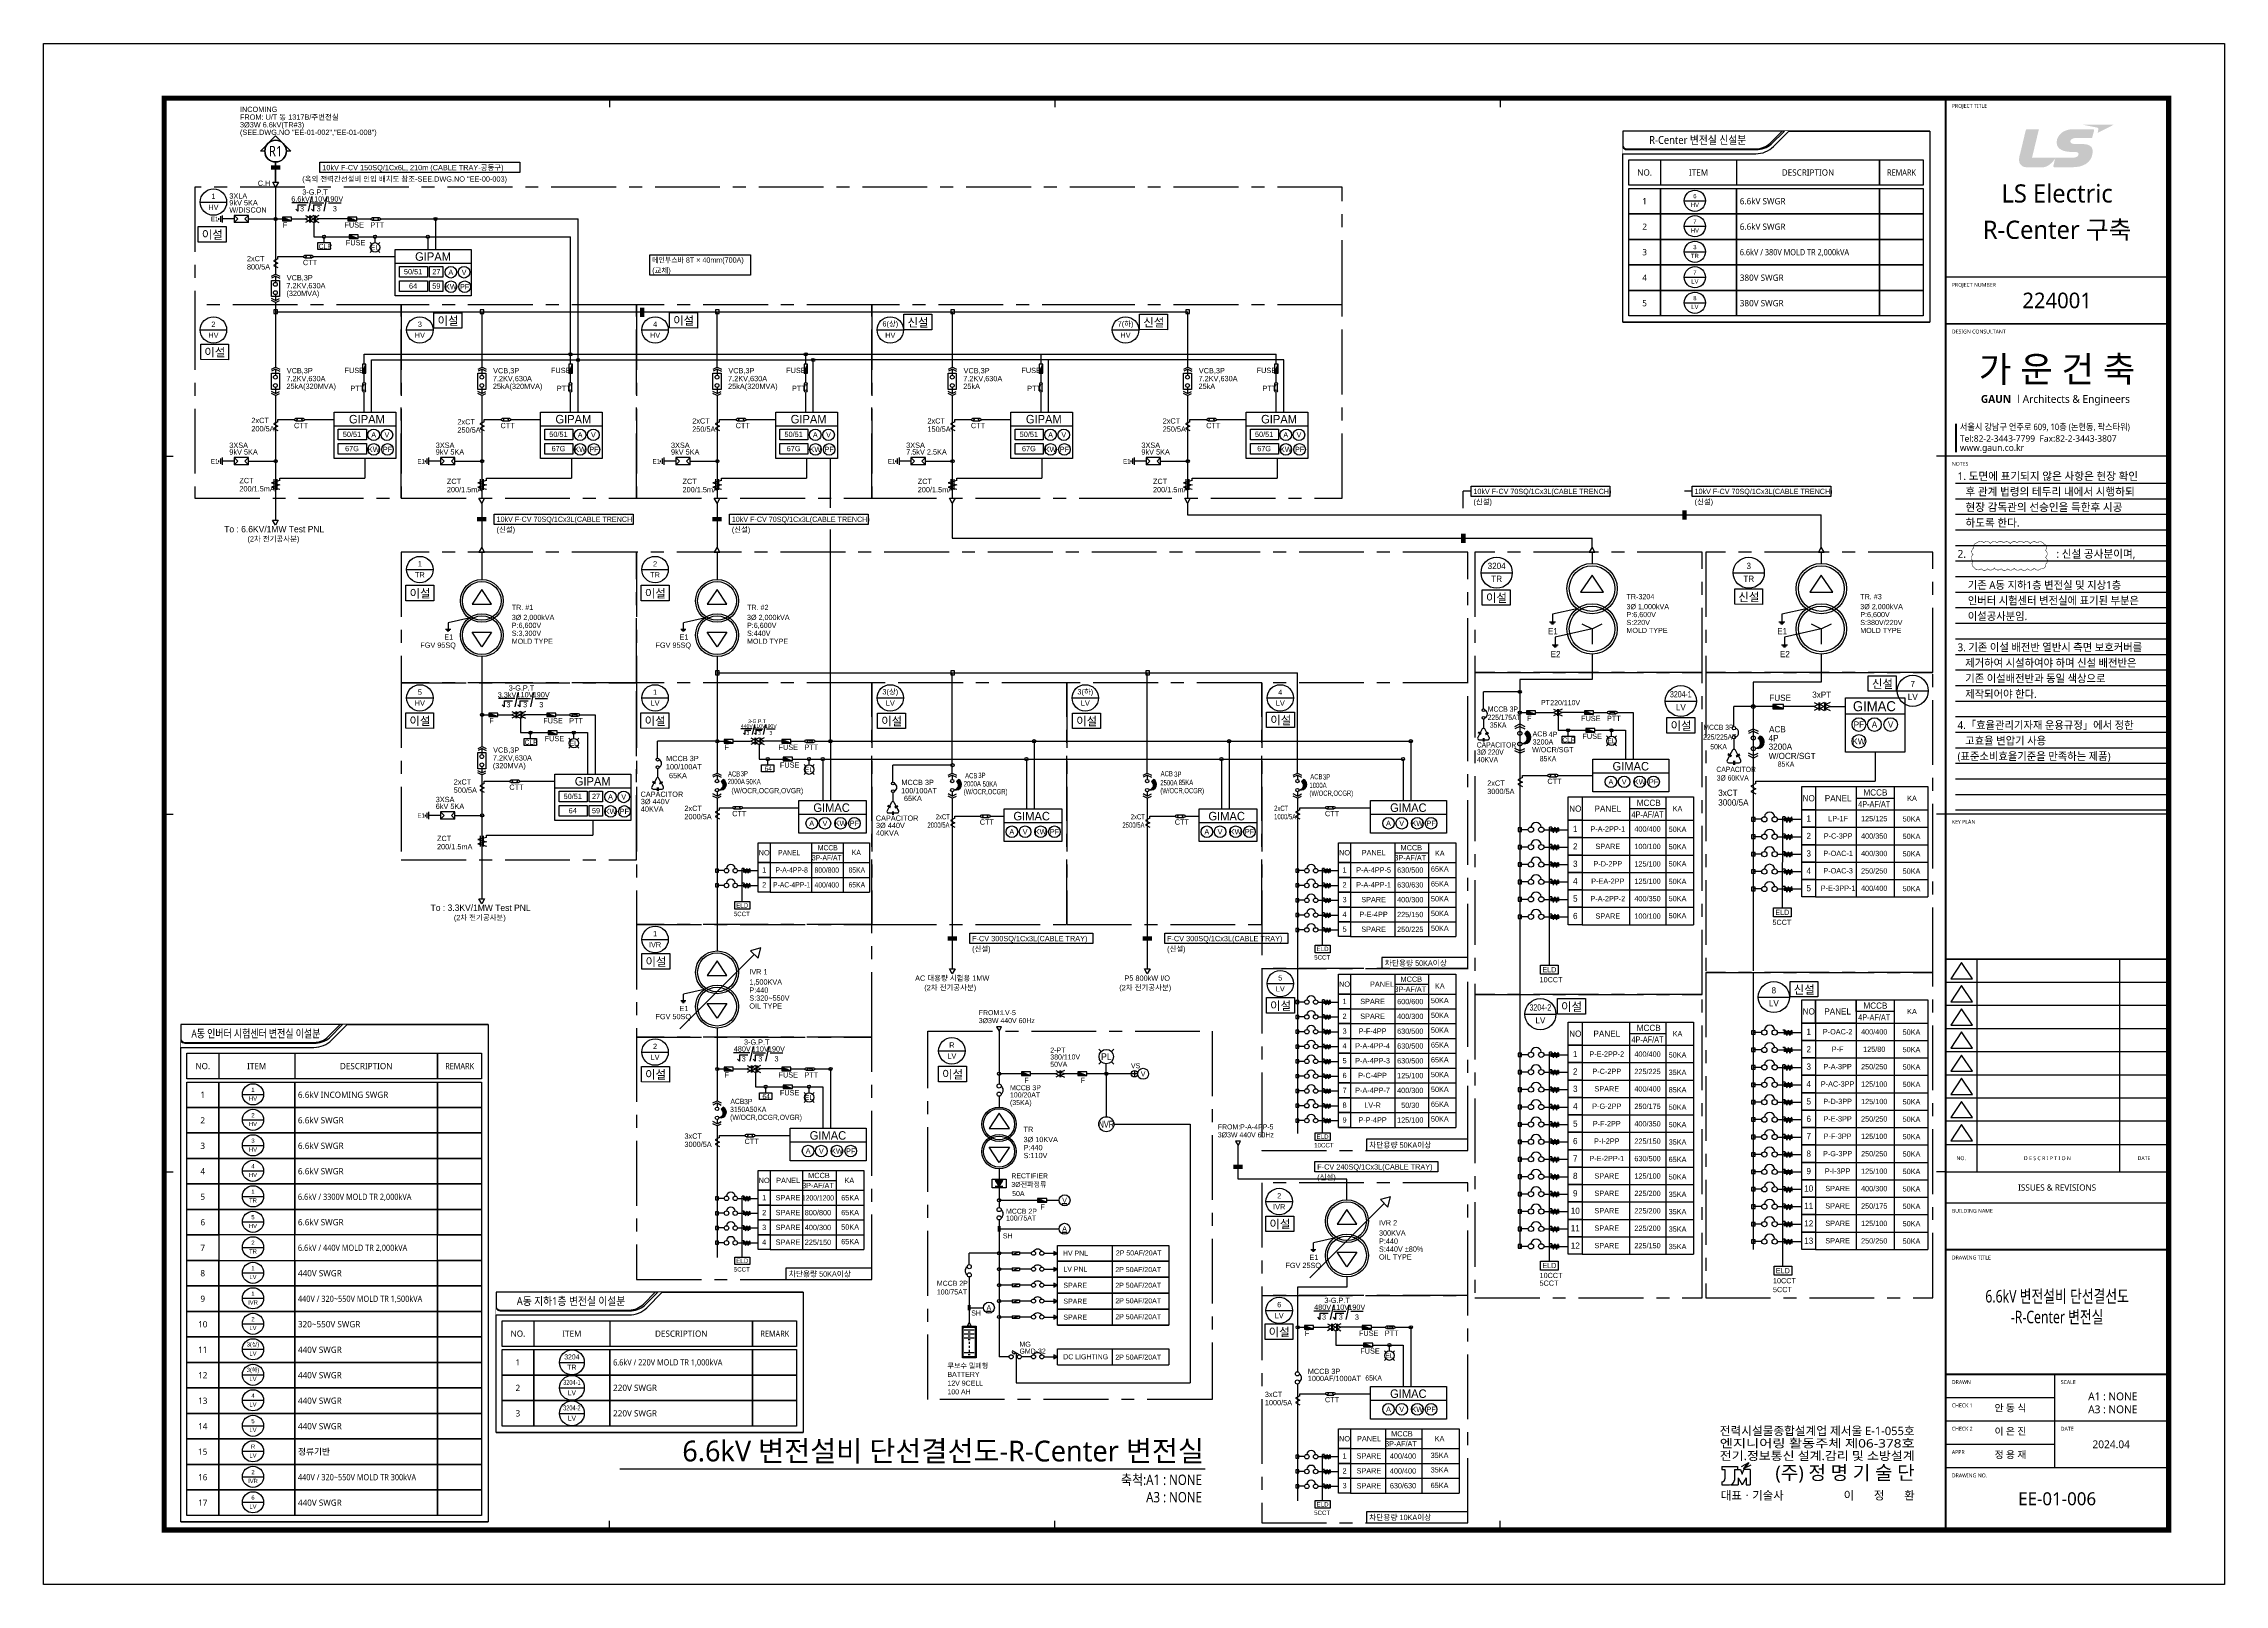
# Model space of a CAD drawing. Header units: millimetres. Extents: x 0 to 252300, y -45585 to -15885.
# Drawn here: x 210250 to 252300, y -45585 to -15885 of the extents above; entities that cross this region are included whole.
import ezdxf
from ezdxf.enums import TextEntityAlignment as Align

# ---------------------------------------------------------------- set-up
doc = ezdxf.new("R2010")
doc.units = ezdxf.units.MM
doc.header["$LTSCALE"] = 1000
doc.linetypes.add('CEN', pattern=[62, 60, -1, 0, -1])
doc.linetypes.add('CENTER', pattern=[2, 1.25, -0.25, 0.25, -0.25])
for name, color, linetype in [('100', 4, 'Continuous'), ('11$0$SYMBOL', 3, 'Continuous'), ('11$0$TEXT', 3, 'Continuous'), ('11$1$SYM', 3, 'Continuous'), ('150', 6, 'Continuous'), ('50', 3, 'Continuous'), ('60', 2, 'Continuous'), ('ABC', 1, 'Continuous'), ('BUS', 6, 'Continuous'), ('LAR', 1, 'Continuous'), ('Layer 1', 7, 'Continuous'), ('line', 9, 'Continuous'), ('LINE3', 1, 'CENTER'), ('MISC', 11, 'Continuous'), ('PLAN', 253, 'CEN'), ('S', 4, 'Continuous'), ('sing', 2, 'Continuous'), ('SYM', 3, 'Continuous'), ('TEXT', 3, 'Continuous'), ('TIT', 2, 'Continuous'), ('XR-SHEET(통신)$0$WD-E$0$WD', 6, 'Continuous'), ('XR-SHEET-SHT', 5, 'Continuous'), ('XR-SHEET-TEXT', 3, 'Continuous'), ('XREF', 7, 'CEN'), ('기호', 4, 'Continuous')]:
    doc.layers.add(name, color=color, linetype=linetype)
doc.layers.add('XR-SHEET-TEMP', color=171, linetype='Continuous', plot=False)
doc.styles.add('CW', font='')
doc.styles.add('GHS', font='malgun.ttf')
doc.styles.add('XR-SHEET$0$XREF-Form$0$맑은고딕', font='malgun.ttf')
doc.styles.add('XR-SHEET(통신)$0$WD-E$0$GHS', font='malgun.ttf')
doc.styles.add('돋움', font='')
doc.styles.add('맑은고딕', font='malgun.ttf')
doc.styles.add('맑은고딕B', font='malgunbd.ttf')
doc.styles.get('CW').set_extended_font_data('Dotum')
doc.styles.get('돋움').set_extended_font_data('Dotum')

# ---------------------------------------------------------------- blocks, each defined once
blk = doc.blocks.new('A$C73120EFD')
at = {"layer": 'XR-SHEET(통신)$0$WD-E$0$WD', "color": 4}
for p, q in [((-27546, 7102), (-27546, 6933)), ((-27546, 7102), (-26702, 7102)), ((-26702, 7102), (-26702, 6933)), ((-26494, 7105), (-26082, 7309)), ((-26165, 7268), (-26370, 6991)), ((-26370, 6991), (-25958, 7194)), ((-26370, 6991), (-26257, 7073)), ((-26349, 7019), (-26236, 7101)), ((-26328, 7047), (-26215, 7129)), ((-26308, 7075), (-26194, 7157)), ((-26082, 7309), (-26288, 7031)), ((-26287, 7103), (-26173, 7186)), ((-26266, 7131), (-26153, 7214)), ((-26245, 7160), (-26132, 7242)), ((-26224, 7188), (-26111, 7270)), ((-26203, 7216), (-26090, 7298)), ((-26183, 7244), (-26117, 7292)), ((-27546, 6933), (-27377, 6933)), ((-27546, 6273), (-27546, 6105)), ((-27546, 6273), (-27538, 6273)), ((-27546, 6105), (-27124, 6105)), ((-27377, 6933), (-27377, 6434)), ((-27052, 6115), (-27052, 6105)), ((-27052, 6105), (-26660, 6105)), ((-26871, 6933), (-26871, 6358)), ((-26871, 6933), (-26534, 6933)), ((-26660, 6490), (-26449, 6105)), ((-26660, 6490), (-26660, 6105)), ((-26534, 6933), (-26449, 6680)), ((-26449, 6680), (-26365, 6933)), ((-26238, 6490), (-26449, 6105)), ((-26027, 6933), (-26365, 6933)), ((-26314, 7018), (-26278, 7045)), ((-26238, 6490), (-26238, 6105)), ((-26238, 6105), (-26027, 6105)), ((-26027, 6933), (-26027, 6105))]:
    blk.add_line(p, q, dxfattribs=at)
for centre, radius in [((-27538, 6434), 160), ((-27124, 6358), 253)]:
    blk.add_arc(centre, radius, 270, 0, dxfattribs=at)
at = {"layer": 'XR-SHEET(통신)$0$WD-E$0$WD', "color": 4, "style": 'XR-SHEET(통신)$0$WD-E$0$GHS'}
for s, width, p, p2 in [('전력시설물종합설계업 제서울 E-1-055호', 0.877197, (-27655, 8791), (-17155, 8791)), ('엔지니어링 활동주체 제06-378호', 1.078185, (-27655, 8118), (-17155, 8118)), ('전기.정보통신 설계.감리 및 소방설계', 0.962199, (-27655, 7445), (-17155, 7445))]:
    blk.add_text(s, height=450, dxfattribs=dict(at, width=width)).set_placement(p, p2, align=Align.FIT)
for s, height, p in [('(주) 정 명 기 술 단', 750, (-17155, 6387)), ('이       정       환', 450, (-17155, 5315))]:
    blk.add_text(s, height=height, dxfattribs=at).set_placement(p, align=Align.RIGHT)
blk.add_text('대표ㆍ기술사 ', height=450, dxfattribs=at).set_placement((-27597, 5315))
blk = doc.blocks.new('XR-SHEET$0$XREF-Form$0$xr-form$0$TITLE')
at = {"layer": 'XR-SHEET-TEXT', "color": 4, "style": '맑은고딕B'}
for tag, height, p in [('TITLE1', 6, (776, 116.69)), ('TITLE4', 6, (776, 111.7)), ('TITLE2', 6, (776, 107.09)), ('TITLE5', 6, (776, 102.09)), ('TITLE3', 6, (776, 97.38)), ('A0.00', 7, (775.56, 32.33))]:
    blk.add_attdef(tag, text='', height=height, dxfattribs=at).set_placement(p, align=Align.MIDDLE_CENTER)
at = {"layer": 'XR-SHEET-TEXT', "color": 3, "style": 'XR-SHEET$0$XREF-Form$0$맑은고딕'}
for tag, p in [('NAME-1', (752.37, 76.33)), ('NAME-2', (752.37, 67.33)), ('NAME-3', (752.37, 58.33)), ('NAME-4', (752.37, 49.33))]:
    blk.add_attdef(tag, text='', height=2.7, dxfattribs=at).set_placement(p, align=Align.MIDDLE_LEFT)
for tag, p in [('SCALE-A1', (796.39, 73.17)), ('SCALE-A3', (796.39, 68.31)), ('DATE', (797.36, 53.01))]:
    blk.add_attdef(tag, text='', height=3, dxfattribs=at).set_placement(p, align=Align.MIDDLE)
blk = doc.blocks.new('block 3')
at = {"true_color": 0xfa002d}
h = blk.add_hatch(color=240, dxfattribs=at)
h.dxf.hatch_style = 1
h.paths.add_polyline_path([(78.5, -138.2), (78.5, -138.2), (78.6, -138.2), (78.6, -138.2), (78.7, -138.1), (78.7, -138.1), (78.8, -138.1), (78.8, -138.1), (78.9, -138), (78.9, -138), (78.9, -138), (79, -138), (79, -138), (79.1, -137.9), (79.1, -137.9), (79.1, -137.9), (79.2, -137.9), (79.2, -137.9), (79.2, -137.8), (79.3, -137.8), (79.3, -137.8), (79.4, -137.8), (79.4, -137.8), (79.4, -137.8), (79.5, -137.7), (79.5, -137.7), (79.5, -137.7), (79.6, -137.7), (79.6, -137.7), (79.6, -137.7), (79.6, -137.6), (79.7, -137.6), (79.7, -137.6), (79.7, -137.6), (79.7, -137.6), (79.8, -137.6), (79.8, -137.6), (79.8, -137.6), (79.8, -137.5), (79.9, -137.5), (79.9, -137.5), (79.9, -137.5), (79.9, -137.5), (80, -137.5), (80, -137.5), (80, -137.5), (80, -137.5), (80, -137.4), (80, -137.4), (80.1, -137.4), (80.1, -137.4), (80.1, -137.4), (80.1, -137.4), (80.1, -137.4), (80.2, -137.4), (80.2, -137.4), (80.2, -137.4), (80.2, -137.4), (80.2, -137.4), (80.2, -137.4), (80.2, -137.4), (80.2, -137.4), (80.2, -137.4), (80.1, -137.4), (80.1, -137.4), (80.1, -137.4), (80.1, -137.4), (80.1, -137.4), (80.1, -137.4), (80.1, -137.4), (80.1, -137.4), (80.1, -137.4), (80.1, -137.4), (80.1, -137.4), (80.1, -137.4), (80.1, -137.4), (80.1, -137.4), (80, -137.4), (80, -137.4), (80, -137.4), (80, -137.4), (80, -137.4), (80, -137.4), (80, -137.4), (80, -137.4), (80, -137.4), (79.9, -137.4), (79.9, -137.4), (79.9, -137.4), (79.9, -137.4), (79.9, -137.4), (79.9, -137.4), (79.9, -137.4), (79.8, -137.4), (79.8, -137.4), (79.8, -137.4), (79.8, -137.4), (79.8, -137.4), (79.7, -137.4), (79.7, -137.4), (79.7, -137.4), (79.7, -137.4), (79.7, -137.4), (79.6, -137.4), (79.6, -137.4), (79.6, -137.4), (79.6, -137.4), (79.6, -137.4), (79.5, -137.4), (79.5, -137.4), (79.5, -137.4), (79.5, -137.4), (79.5, -137.4), (79.4, -137.4), (79.4, -137.4), (79.4, -137.4), (79.4, -137.4), (79.3, -137.4), (79.3, -137.4), (79.3, -137.4), (79.2, -137.4), (79.2, -137.4), (79.2, -137.4), (79.2, -137.4), (79.1, -137.4), (79.1, -137.4), (79.1, -137.4), (79.1, -137.4), (79, -137.4), (79, -137.4), (79, -137.4), (78.9, -137.4), (78.9, -137.4), (78.9, -137.4), (78.8, -137.4), (78.8, -137.4), (78.8, -137.4), (78.8, -137.4), (78.7, -137.4), (78.7, -137.4), (78.7, -137.4), (78.6, -137.4), (78.6, -137.4), (78.6, -137.4), (78.5, -137.4), (78.5, -137.4), (78.4, -137.4), (78.4, -137.4), (78.4, -137.4), (78.3, -137.4), (78.3, -137.4), (78.3, -137.4), (78.2, -137.4), (78.2, -137.4), (78.2, -137.4), (78.1, -137.4), (78.1, -137.4), (78, -137.4), (78, -137.4), (78, -137.4), (77.9, -137.4), (77.9, -137.4), (77.9, -137.4), (77.8, -137.4), (77.8, -137.4), (77.7, -137.4), (77.7, -137.4), (77.7, -137.4), (77.6, -137.4), (77.6, -137.4), (77.5, -137.4), (77.5, -137.4), (77.5, -137.4), (77.4, -137.4), (77.4, -137.4), (77.3, -137.4), (77.3, -137.4), (77.2, -137.4), (77.2, -137.4), (77.2, -137.4), (77.1, -137.4), (77.1, -137.4), (77, -137.4), (77, -137.4), (76.9, -137.4), (76.9, -137.4), (76.8, -137.4), (76.8, -137.4), (76.7, -137.4), (76.7, -137.4), (76.7, -137.4), (76.6, -137.4), (76.6, -137.4), (76.5, -137.4), (76.5, -137.4), (76.4, -137.4), (76.4, -137.4), (76.3, -137.4), (76.3, -137.4), (76.2, -137.4), (76.2, -137.4), (76.1, -137.4), (76.1, -137.4), (76, -137.4), (76, -137.4), (75.9, -137.4), (75.9, -137.4), (75.8, -137.4), (75.8, -137.4), (75.7, -137.4), (75.7, -137.4), (75.6, -137.4), (75.6, -137.4), (75.5, -137.4), (75.5, -137.4), (75.4, -137.4), (75.4, -137.4), (75.3, -137.4), (75.3, -137.4), (75.2, -137.4), (75.2, -137.4), (75.1, -137.4), (75.1, -137.4), (75, -137.4), (75, -137.4), (74.9, -137.4), (74.9, -137.4), (74.8, -137.4), (74.8, -137.4), (74.7, -137.4), (74.7, -137.4), (74.6, -137.4), (74.6, -137.4), (74.5, -137.4), (74.4, -137.4), (74.3, -137.4), (74.2, -137.4), (74.1, -137.4), (74, -137.4), (73.9, -137.4), (73.8, -137.4), (73.7, -137.4), (73.6, -137.4), (73.5, -137.4), (73.3, -137.4), (73.2, -137.4), (73.1, -137.4), (73, -137.4), (72.9, -137.4), (72.8, -137.4), (72.7, -137.4), (72.5, -137.4), (72.4, -137.4), (72.3, -137.4), (72.2, -137.4), (72.1, -137.4), (72, -137.4), (71.9, -137.4), (71.7, -137.4), (71.6, -137.4), (71.5, -137.4), (71.4, -137.4), (71.3, -137.4), (71, -137.4), (70.8, -137.4), (70.6, -137.4), (70.1, -137.4), (69.6, -137.4), (69.4, -137.4), (69.1, -137.4), (68.9, -137.4), (68.8, -137.4), (68.7, -137.4), (68.6, -137.4), (68.4, -137.4), (68.3, -137.4), (68.2, -137.4), (68.1, -137.4), (68, -137.4), (67.9, -137.4), (67.7, -137.4), (67.6, -137.4), (67.5, -137.4), (67.4, -137.4), (67.3, -137.4), (67.2, -137.4), (67.1, -137.4), (67, -137.4), (66.8, -137.4), (66.7, -137.4), (66.6, -137.4), (66.5, -137.4), (66.4, -137.4), (66.3, -137.4), (66.2, -137.4), (66.1, -137.4), (66, -137.4), (65.8, -137.4), (65.7, -137.4), (65.7, -137.4), (65.6, -137.4), (65.6, -137.4), (65.5, -137.4), (65.5, -137.4), (65.4, -137.4), (65.4, -137.4), (65.3, -137.4), (65.3, -137.4), (65.2, -137.4), (65.2, -137.4), (65.1, -137.4), (65, -137.4), (65, -137.4), (64.9, -137.4), (64.9, -137.4), (64.8, -137.4), (64.8, -137.4), (64.7, -137.4), (64.7, -137.4), (64.6, -137.4), (64.6, -137.4), (64.5, -137.4), (64.5, -137.4), (64.4, -137.4), (64.4, -137.4), (64.3, -137.4), (64.3, -137.4), (64.2, -137.4), (64.2, -137.4), (64.1, -137.4), (64.1, -137.4), (64, -137.4), (64, -137.4), (63.9, -137.4), (63.9, -137.4), (63.9, -137.4), (63.8, -137.4), (63.8, -137.4), (63.7, -137.4), (63.7, -137.4), (63.6, -137.4), (63.6, -137.4), (63.5, -137.4), (63.5, -137.4), (63.4, -137.4), (63.4, -137.4), (63.3, -137.4), (63.3, -137.4), (63.3, -137.4), (63.2, -137.4), (63.2, -137.4), (63.1, -137.4), (63.1, -137.4), (63, -137.4), (63, -137.4), (62.9, -137.4), (62.9, -137.4), (62.9, -137.4), (62.8, -137.4), (62.8, -137.4), (62.7, -137.4), (62.7, -137.4), (62.7, -137.4), (62.6, -137.4), (62.6, -137.4), (62.5, -137.4), (62.5, -137.4), (62.4, -137.4), (62.4, -137.4), (62.4, -137.4), (62.3, -137.4), (62.3, -137.4), (62.2, -137.4), (62.2, -137.4), (62.2, -137.4), (62.1, -137.4), (62.1, -137.4), (62.1, -137.4), (62, -137.4), (62, -137.4), (61.9, -137.4), (61.9, -137.4), (61.9, -137.4), (61.8, -137.4), (61.8, -137.4), (61.8, -137.4), (61.7, -137.4), (61.7, -137.4), (61.7, -137.4), (61.6, -137.4), (61.6, -137.4), (61.6, -137.4), (61.5, -137.4), (61.5, -137.4), (61.5, -137.4), (61.4, -137.4), (61.4, -137.4), (61.4, -137.4), (61.3, -137.4), (61.3, -137.4), (61.3, -137.4), (61.2, -137.4), (61.2, -137.4), (61.2, -137.4), (61.2, -137.4), (61.1, -137.4), (61.1, -137.4), (61.1, -137.4), (61, -137.4), (61, -137.4), (61, -137.4), (61, -137.4), (60.9, -137.4), (60.9, -137.4), (60.9, -137.4), (60.9, -137.4), (60.8, -137.4), (60.8, -137.4), (60.8, -137.4), (60.8, -137.4), (60.7, -137.4), (60.7, -137.4), (60.7, -137.4), (60.7, -137.4), (60.6, -137.4), (60.6, -137.4), (60.6, -137.4), (60.6, -137.4), (60.6, -137.4), (60.5, -137.4), (60.5, -137.4), (60.5, -137.4), (60.5, -137.4), (60.5, -137.4), (60.4, -137.4), (60.4, -137.4), (60.4, -137.4), (60.4, -137.4), (60.4, -137.4), (60.3, -137.4), (60.3, -137.4), (60.3, -137.4), (60.3, -137.4), (60.3, -137.4), (60.3, -137.4), (60.3, -137.4), (60.2, -137.4), (60.2, -137.4), (60.2, -137.4), (60.2, -137.4), (60.2, -137.4), (60.2, -137.4), (60.2, -137.4), (60.2, -137.4), (60.1, -137.4), (60.1, -137.4), (60.1, -137.4), (60.1, -137.4), (60, -137.4), (60, -137.4), (60, -137.4), (60, -137.4), (60, -137.4), (60, -137.4), (60, -137.4), (60, -137.4), (60, -137.4), (60, -137.4), (60.1, -137.4), (60.1, -137.4), (60.1, -137.4), (60.1, -137.4), (60.1, -137.4), (60.1, -137.4), (60.1, -137.4), (60.1, -137.4), (60.1, -137.4), (60.2, -137.4), (60.2, -137.4), (60.2, -137.4), (60.2, -137.4), (60.2, -137.4), (60.2, -137.4), (60.2, -137.4), (60.3, -137.4), (60.3, -137.4), (60.3, -137.4), (60.3, -137.4), (60.3, -137.4), (60.4, -137.4), (60.4, -137.4), (60.4, -137.5), (60.4, -137.5), (60.5, -137.5), (60.5, -137.5), (60.5, -137.5), (60.5, -137.5), (60.6, -137.5), (60.6, -137.5), (60.6, -137.5), (60.6, -137.5), (60.7, -137.5), (60.7, -137.5), (60.7, -137.5), (60.8, -137.5), (60.8, -137.5), (60.8, -137.5), (60.9, -137.5), (60.9, -137.6), (60.9, -137.6), (61, -137.6), (61, -137.6), (61, -137.6), (61.1, -137.6), (61.1, -137.6), (61.1, -137.6), (61.2, -137.6), (61.2, -137.6), (61.2, -137.6), (61.3, -137.6), (61.3, -137.6), (61.4, -137.6), (61.4, -137.7), (61.4, -137.7), (61.5, -137.7), (61.5, -137.7), (61.6, -137.7), (61.6, -137.7), (61.6, -137.7), (61.7, -137.7), (61.7, -137.7), (61.8, -137.7), (61.8, -137.7), (61.8, -137.7), (61.9, -137.8), (61.9, -137.8), (62, -137.8), (62, -137.8), (62.1, -137.8), (62.1, -137.8), (62.2, -137.8), (62.2, -137.8), (62.2, -137.8), (62.3, -137.8), (62.4, -137.9), (62.5, -137.9), (62.6, -137.9), (62.7, -137.9), (62.8, -137.9), (62.9, -138), (63, -138), (63.1, -138), (63.2, -138), (63.3, -138), (63.4, -138.1), (63.5, -138.1), (63.6, -138.1), (63.7, -138.1), (63.8, -138.2), (63.9, -138.2), (64.1, -138.2), (64.3, -138.2), (64.5, -138.3), (64.9, -138.4), (65.1, -138.4), (65.3, -138.5), (65.5, -138.5), (65.6, -138.5), (65.8, -138.5), (65.9, -138.6), (66, -138.6), (66.1, -138.6), (66.2, -138.6), (66.3, -138.6), (66.4, -138.7), (66.5, -138.7), (66.6, -138.7), (66.7, -138.7), (66.8, -138.7), (66.9, -138.8), (67, -138.8), (67.1, -138.8), (67.2, -138.8), (67.3, -138.8), (67.3, -138.9), (67.4, -138.9), (67.4, -138.9), (67.5, -138.9), (67.5, -138.9), (67.6, -138.9), (67.6, -138.9), (67.7, -138.9), (67.7, -138.9), (67.7, -138.9), (67.8, -139), (67.8, -139), (67.9, -139), (67.9, -139), (68, -139), (68, -139), (68, -139), (68.1, -139), (68.1, -139), (68.2, -139), (68.2, -139), (68.2, -139), (68.3, -139.1), (68.3, -139.1), (68.4, -139.1), (68.4, -139.1), (68.4, -139.1), (68.5, -139.1), (68.5, -139.1), (68.5, -139.1), (68.6, -139.1), (68.6, -139.1), (68.6, -139.1), (68.7, -139.1), (68.7, -139.1), (68.7, -139.1), (68.8, -139.2), (68.8, -139.2), (68.8, -139.2), (68.9, -139.2), (68.9, -139.2), (68.9, -139.2), (68.9, -139.2), (69, -139.2), (69, -139.2), (69, -139.2), (69.1, -139.2), (69.1, -139.2), (69.1, -139.2), (69.1, -139.2), (69.2, -139.2), (69.2, -139.2), (69.2, -139.2), (69.2, -139.2), (69.2, -139.3), (69.3, -139.3), (69.3, -139.3), (69.3, -139.3), (69.3, -139.3), (69.3, -139.3), (69.4, -139.3), (69.4, -139.3), (69.4, -139.3), (69.4, -139.3), (69.4, -139.3), (69.4, -139.3), (69.5, -139.3), (69.5, -139.3), (69.5, -139.3), (69.5, -139.3), (69.7, -139.3), (69.8, -139.4), (69.9, -139.4), (70, -139.5), (70.1, -139.5), (70.2, -139.6), (70.3, -139.8), (70.4, -139.9), (70.4, -140), (70.4, -140.1), (70.4, -140.2), (70.4, -140.3), (70.3, -140.4), (70.3, -140.5), (70.3, -140.5), (70.3, -140.5), (70.3, -140.6), (70.3, -140.7), (70.3, -140.8), (70.2, -140.8), (70.2, -140.9), (70.2, -141), (70.2, -141.1), (70.2, -141.2), (70.1, -141.4), (70.1, -141.6), (70, -141.8), (70, -141.9), (70, -141.9), (70, -142), (69.9, -142.1), (69.9, -142.2), (69.9, -142.3), (69.9, -142.3), (69.9, -142.4), (69.9, -142.4), (69.9, -142.5), (69.8, -142.5), (69.8, -142.5), (69.8, -142.6), (69.8, -142.6), (69.8, -142.6), (69.8, -142.7), (69.8, -142.7), (69.8, -142.7), (69.8, -142.7), (69.8, -142.7), (69.8, -142.7), (69.8, -142.7), (69.8, -142.7), (69.8, -142.7), (69.8, -142.7), (69.8, -142.7), (69.8, -142.7), (69.8, -142.7), (69.8, -142.7), (69.8, -142.7), (69.8, -142.7), (69.8, -142.7), (69.8, -142.7), (69.8, -142.7), (69.8, -142.7), (69.8, -142.7), (69.9, -142.7), (69.9, -142.7), (69.9, -142.7), (69.9, -142.7), (69.9, -142.7), (69.9, -142.7), (69.9, -142.7), (69.9, -142.6), (69.9, -142.6), (69.9, -142.6), (69.9, -142.6), (69.9, -142.6), (69.9, -142.6), (70, -142.6), (70, -142.6), (70, -142.6), (70, -142.6), (70, -142.6), (70.1, -142.6), (70.1, -142.6), (70.1, -142.5), (70.1, -142.5), (70.1, -142.5), (70.2, -142.5), (70.2, -142.5), (70.2, -142.5), (70.2, -142.5), (70.3, -142.5), (70.3, -142.4), (70.3, -142.4), (70.4, -142.4), (70.4, -142.4), (70.4, -142.4), (70.4, -142.4), (70.5, -142.3), (70.5, -142.3), (70.5, -142.3), (70.6, -142.3), (70.6, -142.3), (70.6, -142.3), (70.7, -142.2), (70.7, -142.2), (70.8, -142.2), (70.8, -142.2), (70.8, -142.2), (70.9, -142.1), (70.9, -142.1), (70.9, -142.1), (71, -142.1), (71, -142.1), (71.1, -142), (71.1, -142), (71.2, -142), (71.2, -142), (71.2, -142), (71.3, -141.9), (71.3, -141.9), (71.4, -141.9), (71.4, -141.9), (71.5, -141.8), (71.5, -141.8), (71.6, -141.8), (71.6, -141.8), (71.7, -141.7), (71.7, -141.7), (71.8, -141.7), (71.8, -141.7), (71.8, -141.6), (71.9, -141.6), (71.9, -141.6), (72, -141.6), (72.1, -141.5), (72.1, -141.5), (72.2, -141.5), (72.2, -141.5), (72.3, -141.4), (72.3, -141.4), (72.4, -141.4), (72.4, -141.4), (72.5, -141.3), (72.5, -141.3), (72.6, -141.3), (72.6, -141.2), (72.7, -141.2), (72.7, -141.2), (72.8, -141.2), (72.9, -141.1), (72.9, -141.1), (73, -141.1), (73, -141), (73.1, -141), (73.1, -141), (73.2, -141), (73.3, -140.9), (73.3, -140.9), (73.4, -140.8), (73.5, -140.8), (73.7, -140.7), (73.8, -140.7), (73.9, -140.6), (74, -140.5), (74.1, -140.5), (74.3, -140.4), (74.4, -140.3), (74.5, -140.3), (74.7, -140.2), (75, -140), (75.2, -139.9), (75.5, -139.8), (75.6, -139.7), (75.7, -139.7), (75.8, -139.6), (76, -139.5), (76.1, -139.5), (76.2, -139.4), (76.3, -139.4), (76.4, -139.3), (76.5, -139.2), (76.7, -139.2), (76.7, -139.1), (76.8, -139.1), (76.8, -139.1), (76.9, -139.1), (76.9, -139), (77, -139), (77.1, -139), (77.1, -138.9), (77.2, -138.9), (77.2, -138.9), (77.3, -138.9), (77.3, -138.8), (77.4, -138.8), (77.4, -138.8), (77.5, -138.7), (77.6, -138.7), (77.6, -138.7), (77.7, -138.7), (77.7, -138.6), (77.8, -138.6), (77.8, -138.6), (77.9, -138.6), (77.9, -138.5), (78, -138.5), (78, -138.5), (78.1, -138.4), (78.1, -138.4), (78.2, -138.4), (78.2, -138.4), (78.3, -138.3), (78.3, -138.3), (78.4, -138.3), (78.4, -138.3), (78.5, -138.3)])
at = {"true_color": 0x0a1e5a}
h = blk.add_hatch(color=158, dxfattribs=at)
h.dxf.hatch_style = 1
h.paths.add_polyline_path([(66.6, -155.7), (66.6, -155.5), (66.6, -155.4), (66.6, -155.3), (66.6, -155.2), (66.6, -155), (66.6, -154.9), (66.6, -154.8), (66.6, -154.7), (66.6, -154.6), (66.6, -154.6), (66.7, -154.5), (66.7, -154.4), (66.7, -154.4), (66.7, -154.3), (66.6, -154.2), (66.6, -154.2), (66.6, -154.1), (66.6, -154), (66.6, -154), (66.6, -153.9), (66.6, -153.8), (66.6, -153.8), (66.6, -153.7), (66.6, -153.6), (66.6, -153.6), (66.6, -153.5), (66.6, -153.5), (66.6, -153.4), (66.5, -153.3), (66.5, -153.3), (66.5, -153.2), (66.5, -153.1), (66.5, -153.1), (66.5, -153), (66.4, -153), (66.4, -152.9), (66.4, -152.8), (66.4, -152.8), (66.4, -152.7), (66.3, -152.7), (66.3, -152.6), (66.3, -152.6), (66.3, -152.5), (66.2, -152.5), (66.2, -152.4), (66.2, -152.3), (66.2, -152.3), (66.1, -152.2), (66.1, -152.2), (66.1, -152.1), (66, -152.1), (66, -152), (66, -152), (65.9, -151.9), (65.9, -151.9), (65.8, -151.8), (65.8, -151.8), (65.8, -151.7), (65.7, -151.7), (65.7, -151.6), (65.6, -151.6), (65.6, -151.5), (65.6, -151.5), (65.5, -151.5), (65.5, -151.4), (65.4, -151.4), (65.4, -151.3), (65.3, -151.3), (65.3, -151.2), (65.2, -151.2), (65.2, -151.2), (65.1, -151.1), (65.1, -151.1), (65, -151), (64.9, -151), (64.9, -151), (64.8, -150.9), (64.8, -150.9), (64.7, -150.9), (64.6, -150.8), (64.6, -150.8), (64.5, -150.7), (64.5, -150.7), (64.4, -150.7), (64.3, -150.6), (64.2, -150.6), (64.2, -150.6), (64.1, -150.6), (64, -150.5), (64, -150.5), (63.9, -150.5), (63.8, -150.4), (63.7, -150.4), (63.7, -150.4), (63.6, -150.3), (63.5, -150.3), (63.4, -150.3), (63.3, -150.3), (63.3, -150.2), (63.2, -150.2), (63.1, -150.2), (63, -150.2), (62.9, -150.2), (62.8, -150.1), (62.7, -150.1), (62.6, -150.1), (62.6, -150.1), (62.5, -150.1), (62.4, -150), (62.3, -150), (62.2, -150), (62.1, -150), (62, -150), (61.9, -150), (61.8, -149.9), (61.7, -149.9), (61.6, -149.9), (61.5, -149.9), (61.4, -149.9), (61.2, -149.9), (61.1, -149.9), (61, -149.9), (60.9, -149.9), (60.8, -149.8), (60.7, -149.8), (60.6, -149.8), (60.5, -149.8), (60.3, -149.8), (60.2, -149.8), (60.1, -149.8), (60, -149.8), (59.9, -149.8), (59.7, -149.8), (59.6, -149.8), (59.5, -149.8), (59.5, -149.8), (59.5, -149.8), (59.5, -149.8), (59.5, -149.8), (59.5, -149.8), (59.5, -149.8), (59.4, -149.8), (59.4, -149.8), (59.4, -149.8), (59.4, -149.8), (59.4, -149.8), (59.4, -149.8), (59.4, -149.8), (59.3, -149.8), (59.3, -149.8), (59.3, -149.8), (59.3, -149.8), (59.3, -149.8), (59.2, -149.8), (59.2, -149.8), (59.2, -149.8), (59.2, -149.8), (59.1, -149.8), (59.1, -149.8), (59.1, -149.8), (59, -149.8), (59, -149.8), (59, -149.8), (58.9, -149.8), (58.9, -149.8), (58.9, -149.8), (58.8, -149.8), (58.8, -149.8), (58.8, -149.8), (58.7, -149.8), (58.7, -149.8), (58.6, -149.8), (58.5, -149.8), (58.4, -149.8), (58.3, -149.8), (58.3, -149.8), (58.2, -149.8), (58.1, -149.8), (58, -149.8), (57.9, -149.8), (57.8, -149.8), (57.6, -149.8), (57.4, -149.8), (57.2, -149.8), (57, -149.8), (56.9, -149.8), (56.8, -149.8), (56.7, -149.8), (56.6, -149.8), (56.5, -149.8), (56.5, -149.8), (56.4, -149.8), (56.3, -149.8), (56.2, -149.8), (56.1, -149.8), (56.1, -149.8), (56, -149.8), (56, -149.8), (56, -149.8), (55.9, -149.8), (55.9, -149.8), (55.9, -149.8), (55.8, -149.8), (55.8, -149.8), (55.8, -149.8), (55.7, -149.8), (55.7, -149.8), (55.7, -149.8), (55.7, -149.8), (55.6, -149.8), (55.6, -149.8), (55.6, -149.8), (55.5, -149.8), (55.5, -149.8), (55.5, -149.8), (55.5, -149.8), (55.5, -149.8), (55.4, -149.8), (55.4, -149.8), (55.4, -149.8), (55.4, -149.8), (55.4, -149.8), (55.4, -149.8), (55.4, -149.8), (55.4, -149.8), (55.3, -149.8), (55.3, -149.8), (55.3, -149.8), (55.3, -149.8), (55.3, -149.8), (55.2, -149.8), (55, -149.8), (54.7, -149.8), (54.4, -149.7), (54.2, -149.7), (53.9, -149.6), (53.7, -149.6), (53.4, -149.5), (53.2, -149.4), (53, -149.3), (52.8, -149.1), (52.7, -149), (52.6, -148.9), (52.5, -148.8), (52.5, -148.7), (52.4, -148.5), (52.4, -148.4), (52.3, -148.2), (52.3, -148.1), (52.3, -147.9), (52.4, -147.7), (52.4, -147.6), (52.5, -147.4), (52.6, -147.3), (52.7, -147.1), (52.9, -147), (53, -146.8), (53.2, -146.7), (53.3, -146.6), (53.4, -146.6), (53.5, -146.5), (53.7, -146.4), (53.8, -146.3), (54, -146.3), (54.1, -146.2), (54.3, -146.2), (54.4, -146.1), (54.6, -146.1), (54.8, -146), (55, -146), (55.2, -145.9), (55.4, -145.9), (55.5, -145.9), (55.7, -145.9), (55.9, -145.9), (56.1, -145.9), (56.2, -145.9), (56.2, -145.9), (56.2, -145.9), (56.2, -145.9), (56.2, -145.9), (56.2, -145.9), (56.2, -145.9), (56.3, -145.9), (56.3, -145.9), (56.3, -145.9), (56.3, -145.9), (56.3, -145.9), (56.3, -145.9), (56.3, -145.9), (56.3, -145.9), (56.4, -145.9), (56.4, -145.9), (56.4, -145.9), (56.4, -145.9), (56.4, -145.9), (56.4, -145.9), (56.5, -145.9), (56.5, -145.9), (56.5, -145.9), (56.5, -145.9), (56.5, -145.9), (56.6, -145.9), (56.6, -145.9), (56.6, -145.9), (56.6, -145.9), (56.7, -145.9), (56.7, -145.9), (56.7, -145.9), (56.8, -145.9), (56.8, -145.9), (56.8, -145.9), (56.8, -145.9), (56.9, -145.9), (56.9, -145.9), (56.9, -145.9), (57, -145.9), (57, -145.9), (57, -145.9), (57.1, -145.9), (57.1, -145.9), (57.1, -145.9), (57.2, -145.9), (57.2, -145.9), (57.3, -145.9), (57.3, -145.9), (57.3, -145.9), (57.4, -145.9), (57.4, -145.9), (57.5, -145.9), (57.5, -145.9), (57.5, -145.9), (57.6, -145.9), (57.6, -145.9), (57.7, -145.9), (57.7, -145.9), (57.7, -145.9), (57.8, -145.9), (57.8, -145.9), (57.9, -145.9), (57.9, -145.9), (58, -145.9), (58, -145.9), (58.1, -145.9), (58.1, -145.9), (58.2, -145.9), (58.2, -145.9), (58.3, -145.9), (58.3, -145.9), (58.4, -145.9), (58.4, -145.9), (58.5, -145.9), (58.5, -145.9), (58.6, -145.9), (58.6, -145.9), (58.7, -145.9), (58.7, -145.9), (58.8, -145.9), (58.8, -145.9), (58.9, -145.9), (58.9, -145.9), (59, -145.9), (59, -145.9), (59.1, -145.9), (59.2, -145.9), (59.3, -145.9), (59.4, -145.9), (59.5, -145.9), (59.6, -145.9), (59.8, -145.9), (59.9, -145.9), (60, -145.9), (60.1, -145.9), (60.2, -145.9), (60.3, -145.9), (60.4, -145.9), (60.6, -145.9), (60.7, -145.9), (60.8, -145.9), (61, -145.9), (61.3, -145.9), (61.5, -145.9), (61.7, -145.9), (61.9, -145.9), (62, -145.9), (62.1, -145.9), (62.2, -145.9), (62.3, -145.9), (62.5, -145.9), (62.6, -145.9), (62.7, -145.9), (62.8, -145.9), (62.9, -145.9), (63, -145.9), (63.1, -145.9), (63.2, -145.9), (63.4, -145.9), (63.5, -145.9), (63.5, -145.9), (63.6, -145.9), (63.6, -145.9), (63.7, -145.9), (63.7, -145.9), (63.8, -145.9), (63.8, -145.9), (63.9, -145.9), (63.9, -145.9), (64, -145.9), (64, -145.9), (64.1, -145.9), (64.1, -145.9), (64.2, -145.9), (64.2, -145.9), (64.3, -145.9), (64.3, -145.9), (64.4, -145.9), (64.4, -145.9), (64.5, -145.9), (64.5, -145.9), (64.6, -145.9), (64.6, -145.9), (64.7, -145.9), (64.7, -145.9), (64.8, -145.9), (64.8, -145.9), (64.8, -145.9), (64.9, -145.9), (64.9, -145.9), (65, -145.9), (65, -145.9), (65.1, -145.9), (65.1, -145.9), (65.1, -145.9), (65.2, -145.9), (65.2, -145.9), (65.3, -145.9), (65.3, -145.9), (65.3, -145.9), (65.4, -145.9), (65.4, -145.9), (65.4, -145.9), (65.5, -145.9), (65.5, -145.9), (65.5, -145.9), (65.6, -145.9), (65.6, -145.9), (65.6, -145.9), (65.7, -145.9), (65.7, -145.9), (65.7, -145.9), (65.8, -145.9), (65.8, -145.9), (65.8, -145.9), (65.8, -145.9), (65.9, -145.9), (65.9, -145.9), (65.9, -145.9), (66, -145.9), (66, -145.9), (66, -145.9), (66, -145.9), (66, -145.9), (66.1, -145.9), (66.1, -145.9), (66.1, -145.9), (66.1, -145.9), (66.1, -145.9), (66.2, -145.9), (66.2, -145.9), (66.3, -145.9), (66.3, -145.9), (66.3, -145.9), (66.3, -145.9), (66.3, -145.9), (66.3, -145.9), (66.3, -145.8), (66.3, -145.8), (66.3, -145.8), (66.4, -145.8), (66.4, -145.8), (66.4, -145.8), (66.4, -145.8), (66.4, -145.8), (66.4, -145.7), (66.4, -145.7), (66.4, -145.7), (66.4, -145.7), (66.4, -145.7), (66.4, -145.7), (66.4, -145.6), (66.4, -145.6), (66.4, -145.6), (66.4, -145.6), (66.4, -145.5), (66.4, -145.5), (66.4, -145.5), (66.4, -145.5), (66.4, -145.4), (66.5, -145.4), (66.5, -145.4), (66.5, -145.3), (66.5, -145.3), (66.5, -145.2), (66.5, -145.2), (66.5, -145.1), (66.5, -145), (66.6, -144.9), (66.6, -144.9), (66.6, -144.8), (66.6, -144.7), (66.6, -144.6), (66.7, -144.5), (66.7, -144.5), (66.7, -144.4), (66.7, -144.3), (66.8, -144.2), (66.8, -144), (66.8, -143.8), (66.9, -143.6), (66.9, -143.4), (67, -143.3), (67, -143.2), (67, -143.1), (67.1, -143), (67.1, -142.9), (67.1, -142.8), (67.1, -142.7), (67.1, -142.6), (67.2, -142.6), (67.2, -142.5), (67.2, -142.4), (67.2, -142.3), (67.2, -142.2), (67.3, -142.2), (67.3, -142), (67.3, -142), (67.3, -141.9), (67.3, -141.9), (67.3, -141.8), (67.3, -141.8), (67.4, -141.8), (67.4, -141.7), (67.4, -141.7), (67.4, -141.7), (67.4, -141.7), (67.4, -141.7), (67.4, -141.6), (67.4, -141.6), (67.4, -141.6), (67.4, -141.6), (67.4, -141.5), (67.4, -141.4), (67.4, -141.3), (67.5, -141.3), (67.5, -141.2), (67.5, -141.1), (67.5, -141.1), (67.5, -141), (67.5, -140.9), (67.5, -140.9), (67.5, -140.8), (67.4, -140.8), (67.4, -140.7), (67.4, -140.7), (67.4, -140.7), (67.4, -140.6), (67.3, -140.6), (67.3, -140.6), (67.3, -140.5), (67.2, -140.5), (67.2, -140.5), (67.2, -140.5), (67.1, -140.4), (67.1, -140.4), (67, -140.4), (66.9, -140.4), (66.8, -140.4), (66.7, -140.4), (66.7, -140.4), (66.7, -140.4), (66.7, -140.4), (66.7, -140.4), (66.7, -140.4), (66.7, -140.4), (66.6, -140.4), (66.6, -140.4), (66.6, -140.4), (66.6, -140.4), (66.6, -140.4), (66.6, -140.4), (66.6, -140.4), (66.6, -140.4), (66.6, -140.4), (66.6, -140.4), (66.6, -140.4), (66.6, -140.4), (66.6, -140.4), (66.6, -140.4), (66.6, -140.4), (66.6, -140.4), (66.6, -140.4), (66.6, -140.4), (66.6, -140.4), (66.6, -140.4), (66.6, -140.4), (66.5, -140.4), (66.5, -140.4), (66.5, -140.4), (66.5, -140.4), (66.5, -140.4), (66.5, -140.4), (66.5, -140.4), (66.5, -140.4), (66.5, -140.4), (66.5, -140.4), (66.5, -140.4), (66.4, -140.4), (66.4, -140.4), (66.4, -140.4), (66.4, -140.4), (66.4, -140.4), (66.4, -140.4), (66.4, -140.4), (66.4, -140.4), (66.4, -140.4), (66.3, -140.4), (66.3, -140.4), (66.3, -140.4), (66.3, -140.4), (66.3, -140.4), (66.3, -140.4), (66.3, -140.4), (66.3, -140.4), (66.2, -140.4), (66.2, -140.4), (66.2, -140.4), (66.2, -140.4), (66.2, -140.4), (66.2, -140.4), (66.1, -140.4), (66.1, -140.4), (66.1, -140.4), (66, -140.4), (66, -140.4), (65.9, -140.4), (65.9, -140.4), (65.9, -140.4), (65.8, -140.4), (65.8, -140.4), (65.8, -140.4), (65.7, -140.4), (65.7, -140.4), (65.6, -140.4), (65.6, -140.4), (65.5, -140.4), (65.5, -140.4), (65.5, -140.4), (65.4, -140.4), (65.4, -140.4), (65.3, -140.4), (65.3, -140.4), (65.2, -140.4), (65.2, -140.4), (65.1, -140.4), (65.1, -140.4), (65, -140.4), (65, -140.4), (64.9, -140.4), (64.9, -140.4), (64.8, -140.4), (64.8, -140.4), (64.7, -140.4), (64.6, -140.4), (64.6, -140.4), (64.5, -140.4), (64.5, -140.4), (64.4, -140.4), (64.4, -140.4), (64.3, -140.4), (64.2, -140.4), (64.2, -140.4), (64.1, -140.4), (64.1, -140.4), (64, -140.4), (63.9, -140.4), (63.9, -140.4), (63.8, -140.4), (63.8, -140.4), (63.7, -140.4), (63.6, -140.4), (63.6, -140.4), (63.5, -140.4), (63.4, -140.4), (63.4, -140.4), (63.3, -140.4), (63.2, -140.4), (63.2, -140.4), (63.1, -140.4), (63, -140.4), (63, -140.4), (62.9, -140.4), (62.8, -140.4), (62.8, -140.4), (62.7, -140.4), (62.6, -140.4), (62.6, -140.4), (62.5, -140.4), (62.4, -140.4), (62.3, -140.4), (62.3, -140.4), (62.2, -140.4), (62.1, -140.4), (62, -140.4), (61.9, -140.4), (61.7, -140.4), (61.6, -140.4), (61.4, -140.4), (61.3, -140.4), (61.1, -140.4), (61, -140.4), (60.7, -140.4), (60.4, -140.4), (60.1, -140.4), (59.8, -140.4), (59.7, -140.4), (59.5, -140.4), (59.4, -140.4), (59.2, -140.4), (59.1, -140.4), (58.9, -140.4), (58.8, -140.4), (58.7, -140.4), (58.6, -140.4), (58.5, -140.4), (58.4, -140.4), (58.4, -140.4), (58.3, -140.4), (58.2, -140.4), (58.2, -140.4), (58.1, -140.4), (58, -140.4), (58, -140.4), (57.9, -140.4), (57.8, -140.4), (57.8, -140.4), (57.7, -140.4), (57.6, -140.4), (57.6, -140.4), (57.5, -140.4), (57.4, -140.4), (57.4, -140.4), (57.3, -140.4), (57.2, -140.4), (57.2, -140.4), (57.1, -140.4), (57, -140.4), (57, -140.4), (56.9, -140.4), (56.9, -140.4), (56.8, -140.4), (56.7, -140.4), (56.7, -140.4), (56.6, -140.4), (56.5, -140.4), (56.5, -140.4), (56.4, -140.4), (56.4, -140.4), (56.3, -140.4), (56.3, -140.4), (56.2, -140.4), (56.1, -140.4), (56.1, -140.4), (56, -140.4), (56, -140.4), (55.9, -140.4), (55.9, -140.4), (55.8, -140.4), (55.8, -140.4), (55.7, -140.4), (55.7, -140.4), (55.6, -140.4), (55.6, -140.4), (55.5, -140.4), (55.5, -140.4), (55.4, -140.4), (55.4, -140.4), (55.3, -140.4), (55.3, -140.4), (55.2, -140.4), (55.2, -140.4), (55.2, -140.4), (55.1, -140.4), (55.1, -140.4), (55, -140.4), (55, -140.4), (55, -140.4), (54.9, -140.4), (54.9, -140.4), (54.8, -140.4), (54.8, -140.4), (54.8, -140.4), (54.7, -140.4), (54.7, -140.4), (54.7, -140.4), (54.6, -140.4), (54.6, -140.4), (54.6, -140.4), (54.6, -140.4), (54.6, -140.4), (54.6, -140.4), (54.5, -140.4), (54.5, -140.4), (54.5, -140.4), (54.5, -140.4), (54.5, -140.4), (54.5, -140.4), (54.5, -140.4), (54.4, -140.4), (54.4, -140.4), (54.4, -140.4), (54.4, -140.4), (54.4, -140.4), (54.4, -140.4), (54.4, -140.4), (54.4, -140.4), (54.4, -140.4), (54.3, -140.4), (54.3, -140.4), (54.3, -140.4), (54.3, -140.4), (54.3, -140.4), (54.3, -140.4), (54.3, -140.4), (54.1, -140.4), (54.1, -140.4), (54, -140.4), (53.9, -140.4), (53.8, -140.4), (53.7, -140.4), (53.6, -140.4), (53.5, -140.4), (53.5, -140.4), (53.4, -140.4), (53.3, -140.4), (53.2, -140.4), (53.1, -140.4), (53.1, -140.4), (53, -140.4), (52.9, -140.4), (52.8, -140.4), (52.7, -140.4), (52.7, -140.4), (52.6, -140.5), (52.5, -140.5), (52.4, -140.5), (52.3, -140.5), (52.3, -140.5), (52.2, -140.5), (52.1, -140.5), (52, -140.5), (52, -140.5), (51.9, -140.5), (51.8, -140.6), (51.7, -140.6), (51.7, -140.6), (51.6, -140.6), (51.5, -140.6), (51.4, -140.6), (51.4, -140.6), (51.3, -140.6), (51.2, -140.7), (51.2, -140.7), (51.1, -140.7), (51, -140.7), (50.9, -140.7), (50.9, -140.7), (50.8, -140.8), (50.7, -140.8), (50.7, -140.8), (50.6, -140.8), (50.5, -140.8), (50.5, -140.8), (50.4, -140.9), (50.3, -140.9), (50.3, -140.9), (50.2, -140.9), (50.1, -140.9), (50.1, -141), (50, -141), (49.9, -141), (49.9, -141), (49.8, -141), (49.7, -141.1), (49.7, -141.1), (49.6, -141.1), (49.5, -141.1), (49.5, -141.2), (49.4, -141.2), (49.4, -141.2), (49.3, -141.2), (49.2, -141.3), (49.2, -141.3), (49.1, -141.3), (49.1, -141.3), (49, -141.4), (48.9, -141.4), (48.9, -141.4), (48.8, -141.4), (48.8, -141.5), (48.7, -141.5), (48.6, -141.5), (48.6, -141.6), (48.5, -141.6), (48.5, -141.6), (48.4, -141.7), (48.2, -141.7), (48.1, -141.8), (48, -141.8), (47.9, -141.9), (47.8, -142), (47.7, -142), (47.6, -142.1), (47.5, -142.2), (47.4, -142.2), (47.3, -142.3), (47.2, -142.4), (47.1, -142.4), (47, -142.5), (46.9, -142.6), (46.8, -142.6), (46.7, -142.7), (46.6, -142.8), (46.6, -142.9), (46.5, -142.9), (46.4, -143), (46.3, -143.1), (46.2, -143.2), (46.1, -143.2), (46.1, -143.3), (46, -143.4), (45.9, -143.5), (45.8, -143.6), (45.8, -143.6), (45.7, -143.7), (45.6, -143.8), (45.5, -143.9), (45.5, -144), (45.4, -144), (45.3, -144.1), (45.3, -144.2), (45.2, -144.3), (45.1, -144.4), (45.1, -144.5), (45, -144.5), (45, -144.6), (44.9, -144.7), (44.8, -144.8), (44.8, -144.9), (44.7, -145), (44.7, -145.1), (44.6, -145.1), (44.6, -145.2), (44.5, -145.3), (44.5, -145.4), (44.4, -145.5), (44.4, -145.6), (44.3, -145.7), (44.3, -145.8), (44.3, -145.9), (44.2, -145.9), (44.2, -146), (44.1, -146.1), (44.1, -146.2), (44.1, -146.3), (44, -146.4), (44, -146.5), (44, -146.6), (43.9, -146.7), (43.9, -146.7), (43.9, -146.8), (43.9, -146.9), (43.8, -147), (43.8, -147.1), (43.8, -147.2), (43.8, -147.3), (43.8, -147.4), (43.7, -147.4), (43.7, -147.5), (43.7, -147.6), (43.7, -147.7), (43.7, -147.8), (43.7, -147.9), (43.6, -148), (43.6, -148), (43.6, -148.1), (43.6, -148.2), (43.6, -148.3), (43.6, -148.4), (43.6, -148.5), (43.6, -148.5), (43.6, -148.6), (43.6, -148.7), (43.6, -148.8), (43.6, -148.9), (43.6, -149), (43.6, -149), (43.6, -149.1), (43.6, -149.2), (43.6, -149.3), (43.6, -149.3), (43.6, -149.4), (43.7, -149.5), (43.7, -149.6), (43.7, -149.7), (43.7, -149.7), (43.7, -149.8), (43.7, -149.9), (43.7, -150), (43.8, -150), (43.8, -150.1), (43.8, -150.2), (43.8, -150.3), (43.8, -150.3), (43.9, -150.4), (43.9, -150.5), (43.9, -150.6), (43.9, -150.6), (44, -150.7), (44, -150.8), (44, -150.9), (44, -150.9), (44.1, -151), (44.1, -151.1), (44.1, -151.1), (44.2, -151.2), (44.2, -151.3), (44.3, -151.3), (44.3, -151.4), (44.3, -151.5), (44.4, -151.5), (44.4, -151.6), (44.5, -151.7), (44.5, -151.7), (44.6, -151.8), (44.6, -151.9), (44.7, -151.9), (44.7, -152), (44.8, -152.1), (44.8, -152.1), (44.9, -152.2), (44.9, -152.2), (45, -152.3), (45, -152.4), (45.1, -152.4), (45.2, -152.5), (45.2, -152.5), (45.3, -152.6), (45.3, -152.7), (45.4, -152.7), (45.5, -152.8), (45.5, -152.8), (45.6, -152.9), (45.7, -152.9), (45.8, -153), (45.8, -153), (45.9, -153.1), (46, -153.1), (46.1, -153.2), (46.1, -153.2), (46.2, -153.3), (46.3, -153.3), (46.4, -153.4), (46.5, -153.4), (46.5, -153.5), (46.6, -153.5), (46.7, -153.6), (46.8, -153.6), (46.9, -153.7), (47, -153.7), (47.1, -153.7), (47.2, -153.8), (47.3, -153.8), (47.4, -153.9), (47.5, -153.9), (47.6, -153.9), (47.7, -154), (47.8, -154), (47.9, -154.1), (48, -154.1), (48.1, -154.1), (48.2, -154.2), (48.3, -154.2), (48.4, -154.2), (48.5, -154.3), (48.7, -154.3), (48.8, -154.3), (48.9, -154.4), (49, -154.4), (49.1, -154.4), (49.2, -154.4), (49.4, -154.5), (49.5, -154.5), (49.6, -154.5), (49.8, -154.5), (49.9, -154.6), (50, -154.6), (50.1, -154.6), (50.3, -154.6), (50.3, -154.6), (50.4, -154.6), (50.5, -154.7), (50.6, -154.7), (50.6, -154.7), (50.7, -154.7), (50.8, -154.7), (50.8, -154.7), (50.9, -154.7), (51, -154.7), (51, -154.7), (51.1, -154.7), (51.2, -154.7), (51.3, -154.7), (51.3, -154.8), (51.4, -154.8), (51.5, -154.8), (51.6, -154.8), (51.6, -154.8), (51.7, -154.8), (51.8, -154.8), (51.9, -154.8), (51.9, -154.8), (52, -154.8), (52.1, -154.8), (52.2, -154.8), (52.2, -154.8), (52.3, -154.8), (52.4, -154.8), (52.5, -154.8), (52.6, -154.8), (52.6, -154.8), (52.7, -154.8), (52.8, -154.8), (52.9, -154.8), (53, -154.8), (53, -154.8), (53.1, -154.9), (53.2, -154.9), (53.3, -154.9), (53.4, -154.9), (53.4, -154.9), (53.5, -154.9), (53.6, -154.9), (53.6, -154.9), (53.6, -154.9), (53.6, -154.9), (53.6, -154.9), (53.7, -154.9), (53.7, -154.9), (53.7, -154.9), (53.8, -154.9), (53.8, -154.9), (53.8, -154.9), (53.9, -154.9), (54, -154.9), (54, -154.9), (54.1, -154.9), (54.2, -154.9), (54.4, -154.9), (54.5, -154.9), (54.6, -154.9), (54.7, -154.9), (54.8, -154.9), (54.8, -154.9), (54.9, -154.9), (54.9, -154.9), (55, -154.9), (55, -154.9), (55, -154.9), (55.3, -154.9), (55.6, -154.9), (55.9, -154.9), (56.1, -154.9), (56.3, -154.9), (56.5, -155), (56.7, -155), (56.9, -155.1), (57, -155.2), (57.2, -155.2), (57.3, -155.4), (57.4, -155.5), (57.5, -155.6), (57.5, -155.7), (57.6, -155.9), (57.6, -156.1), (57.6, -156.3), (57.6, -156.5), (57.5, -156.8), (57.4, -157), (57.2, -157.3), (57.1, -157.5), (56.9, -157.7), (56.8, -157.8), (56.6, -157.9), (56.5, -158), (56.4, -158), (56.2, -158.1), (56.1, -158.2), (55.9, -158.2), (55.7, -158.3), (55.5, -158.3), (55.4, -158.4), (55.2, -158.4), (55.1, -158.4), (54.9, -158.5), (54.7, -158.5), (54.6, -158.5), (54.4, -158.5), (54.3, -158.5), (54.1, -158.5), (53.9, -158.5), (53.8, -158.5), (53.6, -158.5), (53.4, -158.6), (53.2, -158.6), (53, -158.6), (52.8, -158.6), (52.7, -158.6), (52.5, -158.6), (52.4, -158.6), (52.2, -158.6), (52.1, -158.6), (51.9, -158.6), (51.7, -158.6), (51.5, -158.6), (51.3, -158.6), (51.2, -158.6), (51.1, -158.6), (51, -158.6), (50.9, -158.6), (50.8, -158.6), (50.7, -158.6), (50.6, -158.6), (50.5, -158.6), (50.4, -158.6), (50.4, -158.6), (50.4, -158.6), (50.4, -158.6), (50.4, -158.6), (50.4, -158.6), (50.4, -158.6), (50.4, -158.6), (50.4, -158.6), (50.4, -158.6), (50.4, -158.6), (50.4, -158.6), (50.4, -158.6), (50.4, -158.6), (50.4, -158.6), (50.4, -158.6), (50.4, -158.6), (50.4, -158.6), (50.4, -158.6), (50.4, -158.6), (50.4, -158.6), (50.4, -158.6), (50.3, -158.6), (50.3, -158.6), (50.3, -158.6), (50.3, -158.6), (50.3, -158.6), (50.3, -158.6), (50.3, -158.6), (50.3, -158.6), (50.3, -158.6), (50.3, -158.6), (50.3, -158.6), (50.3, -158.6), (50.3, -158.6), (50.3, -158.6), (50.2, -158.6), (50.2, -158.6), (50.2, -158.6), (50.2, -158.6), (50.2, -158.6), (50.2, -158.6), (50.2, -158.6), (50.2, -158.6), (50.1, -158.6), (50.1, -158.6), (50.1, -158.6), (50.1, -158.6), (50.1, -158.6), (50.1, -158.6), (50, -158.6), (50, -158.6), (50, -158.6), (50, -158.6), (50, -158.6), (49.9, -158.6), (49.9, -158.6), (49.9, -158.6), (49.9, -158.6), (49.9, -158.6), (49.8, -158.6), (49.8, -158.6), (49.8, -158.6), (49.8, -158.6), (49.8, -158.6), (49.7, -158.6), (49.7, -158.6), (49.7, -158.6), (49.7, -158.6), (49.6, -158.6), (49.6, -158.6), (49.6, -158.6), (49.6, -158.6), (49.5, -158.6), (49.5, -158.6), (49.5, -158.6), (49.4, -158.6), (49.4, -158.6), (49.4, -158.6), (49.4, -158.6), (49.3, -158.6), (49.3, -158.6), (49.3, -158.6), (49.2, -158.6), (49.2, -158.6), (49.2, -158.6), (49.1, -158.6), (49.1, -158.6), (49.1, -158.6), (49, -158.6), (49, -158.6), (49, -158.6), (48.9, -158.6), (48.9, -158.6), (48.9, -158.6), (48.8, -158.6), (48.8, -158.6), (48.8, -158.6), (48.7, -158.6), (48.7, -158.6), (48.6, -158.6), (48.6, -158.6), (48.6, -158.6), (48.5, -158.6), (48.5, -158.6), (48.5, -158.6), (48.4, -158.6), (48.4, -158.6), (48.3, -158.6), (48.3, -158.6), (48.3, -158.6), (48.2, -158.6), (48.2, -158.6), (48.1, -158.6), (48.1, -158.6), (48.1, -158.6), (48, -158.6), (48, -158.6), (47.9, -158.6), (47.9, -158.6), (47.8, -158.6), (47.8, -158.6), (47.7, -158.6), (47.7, -158.6), (47.7, -158.6), (47.6, -158.6), (47.6, -158.6), (47.5, -158.6), (47.5, -158.6), (47.4, -158.6), (47.4, -158.6), (47.3, -158.6), (47.3, -158.6), (47.2, -158.6), (47.2, -158.6), (47.1, -158.6), (47.1, -158.6), (47.1, -158.6), (47, -158.6), (47, -158.6), (46.9, -158.6), (46.9, -158.6), (46.8, -158.6), (46.8, -158.6), (46.7, -158.6), (46.7, -158.6), (46.6, -158.6), (46.6, -158.6), (46.5, -158.6), (46.5, -158.6), (46.4, -158.6), (46.3, -158.6), (46.3, -158.6), (46.2, -158.6), (46.2, -158.6), (46.1, -158.6), (46.1, -158.6), (46, -158.6), (46, -158.6), (45.9, -158.6), (45.9, -158.6), (45.8, -158.6), (45.8, -158.6), (45.7, -158.6), (45.7, -158.6), (45.6, -158.6), (45.5, -158.6), (45.5, -158.6), (45.4, -158.6), (45.4, -158.6), (45.3, -158.6), (45.3, -158.6), (45.2, -158.6), (45.2, -158.6), (45.1, -158.6), (45, -158.6), (45, -158.6), (44.9, -158.6), (44.9, -158.6), (44.8, -158.6), (44.7, -158.6), (44.7, -158.6), (44.6, -158.6), (44.6, -158.6), (44.5, -158.6), (44.5, -158.6), (44.4, -158.6), (44.3, -158.6), (44.3, -158.6), (44.2, -158.6), (44.2, -158.6), (44.1, -158.6), (44, -158.6), (44, -158.6), (43.9, -158.6), (43.9, -158.6), (43.8, -158.6), (43.7, -158.6), (43.7, -158.6), (43.6, -158.6), (43.6, -158.6), (43.5, -158.6), (43.4, -158.6), (43.4, -158.6), (43.3, -158.6), (43.2, -158.6), (43.2, -158.6), (43.1, -158.6), (43.1, -158.6), (43, -158.6), (42.9, -158.6), (42.7, -158.6), (42.6, -158.6), (42.5, -158.6), (42.4, -158.6), (42.2, -158.6), (42.1, -158.6), (42, -158.6), (41.9, -158.6), (41.7, -158.6), (41.6, -158.6), (41.5, -158.6), (41.3, -158.6), (41.2, -158.6), (41.1, -158.6), (40.9, -158.6), (40.8, -158.6), (40.7, -158.6), (40.6, -158.6), (40.4, -158.6), (40.3, -158.6), (40.2, -158.6), (39.9, -158.6), (39.6, -158.6), (39.4, -158.6), (39.1, -158.6), (38.8, -158.6), (38.6, -158.6), (38.3, -158.6), (38.1, -158.6), (37.9, -158.6), (37.8, -158.6), (37.7, -158.6), (37.5, -158.6), (37.4, -158.6), (37.3, -158.6), (37.1, -158.6), (37, -158.6), (36.9, -158.6), (36.7, -158.6), (36.6, -158.6), (36.5, -158.6), (36.4, -158.6), (36.2, -158.6), (36.1, -158.6), (36, -158.6), (35.8, -158.6), (35.7, -158.6), (35.6, -158.6), (35.5, -158.6), (35.3, -158.6), (35.2, -158.6), (35.2, -158.6), (35.1, -158.6), (35, -158.6), (35, -158.6), (34.9, -158.6), (34.8, -158.6), (34.8, -158.6), (34.7, -158.6), (34.7, -158.6), (34.6, -158.6), (34.5, -158.6), (34.5, -158.6), (34.4, -158.6), (34.4, -158.6), (34.3, -158.6), (34.2, -158.6), (34.2, -158.6), (34.1, -158.6), (34.1, -158.6), (34, -158.6), (33.9, -158.6), (33.9, -158.6), (33.8, -158.6), (33.8, -158.6), (33.7, -158.6), (33.6, -158.6), (33.6, -158.6), (33.5, -158.6), (33.5, -158.6), (33.4, -158.6), (33.4, -158.6), (33.3, -158.6), (33.2, -158.6), (33.2, -158.6), (33.1, -158.6), (33.1, -158.6), (33, -158.6), (33, -158.6), (32.9, -158.6), (32.8, -158.6), (32.8, -158.6), (32.7, -158.6), (32.7, -158.6), (32.6, -158.6), (32.6, -158.6), (32.5, -158.6), (32.5, -158.6), (32.4, -158.6), (32.3, -158.6), (32.3, -158.6), (32.2, -158.6), (32.2, -158.6), (32.1, -158.6), (32.1, -158.6), (32, -158.6), (32, -158.6), (31.9, -158.6), (31.9, -158.6), (31.8, -158.6), (31.8, -158.6), (31.7, -158.6), (31.7, -158.6), (31.6, -158.6), (31.6, -158.6), (31.5, -158.6), (31.5, -158.6), (31.4, -158.6), (31.4, -158.6), (31.3, -158.6), (31.3, -158.6), (31.2, -158.6), (31.2, -158.6), (31.1, -158.6), (31.1, -158.6), (31, -158.6), (31, -158.6), (30.9, -158.6), (30.9, -158.6), (30.8, -158.6), (30.8, -158.6), (30.7, -158.6), (30.7, -158.6), (30.6, -158.6), (30.6, -158.6), (30.6, -158.6), (30.5, -158.6), (30.5, -158.6), (30.4, -158.6), (30.4, -158.6), (30.3, -158.6), (30.3, -158.6), (30.2, -158.6), (30.2, -158.6), (30.2, -158.6), (30.1, -158.6), (30.1, -158.6), (30, -158.6), (30, -158.6), (30, -158.6), (29.9, -158.6), (29.9, -158.6), (29.8, -158.6), (29.8, -158.6), (29.8, -158.6), (29.7, -158.6), (29.7, -158.6), (29.6, -158.6), (29.6, -158.6), (29.6, -158.6), (29.5, -158.6), (29.5, -158.6), (29.5, -158.6), (29.4, -158.6), (29.4, -158.6), (29.4, -158.6), (29.3, -158.6), (29.3, -158.6), (29.2, -158.6), (29.2, -158.6), (29.2, -158.6), (29.1, -158.6), (29.1, -158.6), (29.1, -158.6), (29, -158.6), (29, -158.6), (29, -158.6), (29, -158.6), (28.9, -158.6), (28.9, -158.6), (28.9, -158.6), (28.8, -158.6), (28.8, -158.6), (28.8, -158.6), (28.7, -158.6), (28.7, -158.6), (28.7, -158.6), (28.7, -158.6), (28.6, -158.6), (28.6, -158.6), (28.6, -158.6), (28.6, -158.6), (28.5, -158.6), (28.5, -158.6), (28.5, -158.6), (28.5, -158.6), (28.4, -158.6), (28.4, -158.6), (28.4, -158.6), (28.4, -158.6), (28.3, -158.6), (28.3, -158.6), (28.3, -158.6), (28.3, -158.6), (28.3, -158.6), (28.2, -158.6), (28.2, -158.6), (28.2, -158.6), (28.2, -158.6), (28.2, -158.6), (28.2, -158.6), (28.1, -158.6), (28.1, -158.6), (28.1, -158.6), (28.1, -158.6), (28.1, -158.6), (28.1, -158.6), (28, -158.6), (28, -158.6), (28, -158.6), (28, -158.6), (28, -158.6), (28, -158.6), (28, -158.6), (28, -158.6), (27.9, -158.6), (27.9, -158.6), (27.9, -158.6), (27.9, -158.6), (27.9, -158.6), (27.9, -158.6), (27.9, -158.6), (27.9, -158.6), (27.9, -158.6), (27.9, -158.6), (27.9, -158.6), (27.9, -158.6), (27.9, -158.6), (27.9, -158.6), (27.9, -158.6), (27.9, -158.6), (27.9, -158.6), (27.9, -158.6), (27.9, -158.6), (27.9, -158.6), (27.8, -158.6), (27.8, -158.6), (27.8, -158.6), (27.8, -158.6), (27.8, -158.6), (27.8, -158.6), (27.8, -158.6), (27.8, -158.6), (27.8, -158.6), (27.8, -158.6), (27.8, -158.6), (27.8, -158.6), (27.8, -158.6), (27.8, -158.6), (27.8, -158.6), (27.8, -158.6), (27.8, -158.6), (27.8, -158.6), (27.8, -158.6), (27.8, -158.6), (27.8, -158.6), (27.8, -158.6), (27.8, -158.6), (27.8, -158.6), (27.8, -158.6), (27.8, -158.6), (27.8, -158.6), (27.8, -158.6), (27.8, -158.5), (27.8, -158.5), (27.8, -158.5), (27.9, -158.5), (27.9, -158.5), (27.9, -158.5), (27.9, -158.5), (27.9, -158.5), (27.9, -158.5), (27.9, -158.5), (27.9, -158.5), (27.9, -158.5), (27.9, -158.4), (27.9, -158.4), (27.9, -158.4), (27.9, -158.4), (27.9, -158.4), (27.9, -158.4), (27.9, -158.4), (27.9, -158.4), (27.9, -158.4), (27.9, -158.3), (27.9, -158.3), (27.9, -158.3), (27.9, -158.3), (27.9, -158.3), (27.9, -158.3), (27.9, -158.3), (27.9, -158.2), (27.9, -158.2), (27.9, -158.2), (27.9, -158.2), (27.9, -158.2), (27.9, -158.2), (27.9, -158.1), (27.9, -158.1), (28, -158.1), (28, -158.1), (28, -158.1), (28, -158), (28, -158), (28, -158), (28, -158), (28, -158), (28, -157.9), (28, -157.9), (28, -157.9), (28, -157.9), (28, -157.8), (28, -157.8), (28, -157.8), (28, -157.8), (28, -157.8), (28, -157.7), (28, -157.7), (28.1, -157.7), (28.1, -157.7), (28.1, -157.6), (28.1, -157.6), (28.1, -157.6), (28.1, -157.6), (28.1, -157.5), (28.1, -157.5), (28.1, -157.5), (28.1, -157.4), (28.1, -157.4), (28.1, -157.4), (28.1, -157.4), (28.1, -157.3), (28.1, -157.3), (28.1, -157.3), (28.2, -157.2), (28.2, -157.2), (28.2, -157.2), (28.2, -157.2), (28.2, -157.1), (28.2, -157.1), (28.2, -157.1), (28.2, -157), (28.2, -157), (28.2, -157), (28.2, -156.9), (28.2, -156.9), (28.2, -156.9), (28.3, -156.8), (28.3, -156.8), (28.3, -156.8), (28.3, -156.7), (28.3, -156.7), (28.3, -156.7), (28.3, -156.6), (28.3, -156.6), (28.3, -156.6), (28.3, -156.5), (28.3, -156.5), (28.3, -156.5), (28.4, -156.4), (28.4, -156.4), (28.4, -156.4), (28.4, -156.3), (28.4, -156.3), (28.4, -156.2), (28.4, -156.2), (28.4, -156.2), (28.4, -156.1), (28.4, -156.1), (28.4, -156.1), (28.5, -156), (28.5, -156), (28.5, -155.9), (28.5, -155.9), (28.5, -155.9), (28.5, -155.8), (28.5, -155.8), (28.5, -155.7), (28.5, -155.7), (28.5, -155.7), (28.5, -155.6), (28.6, -155.6), (28.6, -155.5), (28.6, -155.5), (28.6, -155.5), (28.6, -155.4), (28.6, -155.4), (28.6, -155.3), (28.6, -155.3), (28.6, -155.2), (28.6, -155.2), (28.7, -155.2), (28.7, -155.1), (28.7, -155.1), (28.7, -155), (28.7, -155), (28.7, -154.9), (28.7, -154.9), (28.7, -154.9), (28.7, -154.8), (28.7, -154.8), (28.8, -154.7), (28.8, -154.7), (28.8, -154.6), (28.8, -154.6), (28.8, -154.5), (28.8, -154.5), (28.8, -154.5), (28.8, -154.4), (28.8, -154.4), (28.9, -154.3), (28.9, -154.3), (28.9, -154.2), (28.9, -154.2), (28.9, -154.1), (28.9, -154.1), (28.9, -154), (28.9, -154), (29, -153.9), (29, -153.8), (29, -153.7), (29, -153.6), (29, -153.5), (29.1, -153.4), (29.1, -153.3), (29.1, -153.2), (29.1, -153.1), (29.2, -153), (29.2, -152.9), (29.2, -152.8), (29.2, -152.7), (29.3, -152.6), (29.3, -152.5), (29.3, -152.4), (29.3, -152.3), (29.4, -152.2), (29.4, -152.1), (29.4, -152), (29.4, -151.9), (29.5, -151.8), (29.5, -151.7), (29.5, -151.6), (29.5, -151.5), (29.6, -151.4), (29.6, -151.3), (29.6, -151.2), (29.6, -151.1), (29.7, -151), (29.7, -150.9), (29.7, -150.8), (29.8, -150.6), (29.8, -150.3), (29.9, -150.1), (29.9, -149.9), (30, -149.5), (30.1, -149.1), (30.2, -148.9), (30.2, -148.6), (30.3, -148.4), (30.3, -148.2), (30.3, -148.1), (30.4, -148), (30.4, -147.9), (30.4, -147.8), (30.4, -147.7), (30.5, -147.6), (30.5, -147.5), (30.5, -147.4), (30.5, -147.3), (30.6, -147.2), (30.6, -147.1), (30.6, -147), (30.6, -146.9), (30.7, -146.8), (30.7, -146.7), (30.7, -146.6), (30.7, -146.5), (30.8, -146.4), (30.8, -146.3), (30.8, -146.2), (30.8, -146.1), (30.9, -146), (30.9, -145.9), (30.9, -145.8), (30.9, -145.7), (31, -145.6), (31, -145.5), (31, -145.4), (31, -145.3), (31, -145.2), (31.1, -145.1), (31.1, -145), (31.1, -144.9), (31.1, -144.9), (31.1, -144.8), (31.1, -144.8), (31.1, -144.8), (31.2, -144.7), (31.2, -144.7), (31.2, -144.6), (31.2, -144.6), (31.2, -144.5), (31.2, -144.5), (31.2, -144.4), (31.2, -144.4), (31.2, -144.3), (31.3, -144.3), (31.3, -144.3), (31.3, -144.2), (31.3, -144.2), (31.3, -144.1), (31.3, -144.1), (31.3, -144), (31.3, -144), (31.3, -143.9), (31.4, -143.9), (31.4, -143.9), (31.4, -143.8), (31.4, -143.8), (31.4, -143.7), (31.4, -143.7), (31.4, -143.6), (31.4, -143.6), (31.4, -143.6), (31.4, -143.5), (31.5, -143.5), (31.5, -143.4), (31.5, -143.4), (31.5, -143.4), (31.5, -143.3), (31.5, -143.3), (31.5, -143.2), (31.5, -143.2), (31.5, -143.2), (31.5, -143.1), (31.5, -143.1), (31.6, -143), (31.6, -143), (31.6, -143), (31.6, -142.9), (31.6, -142.9), (31.6, -142.8), (31.6, -142.8), (31.6, -142.8), (31.6, -142.7), (31.6, -142.7), (31.6, -142.7), (31.7, -142.6), (31.7, -142.6), (31.7, -142.6), (31.7, -142.5), (31.7, -142.5), (31.7, -142.4), (31.7, -142.4), (31.7, -142.4), (31.7, -142.3), (31.7, -142.3), (31.7, -142.3), (31.8, -142.2), (31.8, -142.2), (31.8, -142.2), (31.8, -142.1), (31.8, -142.1), (31.8, -142.1), (31.8, -142), (31.8, -142), (31.8, -142), (31.8, -141.9), (31.8, -141.9), (31.8, -141.9), (31.8, -141.9), (31.9, -141.8), (31.9, -141.8), (31.9, -141.8), (31.9, -141.7), (31.9, -141.7), (31.9, -141.7), (31.9, -141.6), (31.9, -141.6), (31.9, -141.6), (31.9, -141.6), (31.9, -141.5), (31.9, -141.5), (31.9, -141.5), (31.9, -141.5), (31.9, -141.4), (32, -141.4), (32, -141.4), (32, -141.3), (32, -141.3), (32, -141.3), (32, -141.3), (32, -141.2), (32, -141.2), (32, -141.2), (32, -141.2), (32, -141.2), (32, -141.1), (32, -141.1), (32, -141.1), (32, -141.1), (32, -141), (32, -141), (32, -141), (32.1, -141), (32.1, -141), (32.1, -140.9), (32.1, -140.9), (32.1, -140.9), (32.1, -140.9), (32.1, -140.9), (32.1, -140.8), (32.1, -140.8), (32.1, -140.8), (32.1, -140.8), (32.1, -140.8), (32.1, -140.8), (32.1, -140.7), (32.1, -140.7), (32.1, -140.7), (32.1, -140.7), (32.1, -140.7), (32.1, -140.7), (32.1, -140.7), (32.1, -140.6), (32.1, -140.6), (32.1, -140.6), (32.1, -140.6), (32.1, -140.6), (32.1, -140.6), (32.2, -140.6), (32.2, -140.6), (32.2, -140.5), (32.2, -140.4), (32.2, -140.4), (32.2, -140.4), (32.2, -140.4), (32.2, -140.4), (32.2, -140.4), (32.2, -140.4), (32.2, -140.4), (32.2, -140.4), (32.2, -140.4), (32.2, -140.4), (32.2, -140.4), (32.1, -140.4), (32.1, -140.4), (32.1, -140.4), (32.1, -140.4), (32.1, -140.4), (32.1, -140.4), (32.1, -140.4), (32.1, -140.4), (32.1, -140.4), (32, -140.4), (32, -140.4), (32, -140.4), (32, -140.4), (32, -140.4), (32, -140.4), (32, -140.4), (31.9, -140.4), (31.9, -140.4), (31.9, -140.4), (31.9, -140.4), (31.9, -140.4), (31.8, -140.4), (31.8, -140.4), (31.8, -140.4), (31.8, -140.4), (31.8, -140.4), (31.7, -140.4), (31.7, -140.4), (31.7, -140.4), (31.7, -140.4), (31.7, -140.4), (31.6, -140.4), (31.6, -140.4), (31.6, -140.4), (31.5, -140.4), (31.5, -140.4), (31.5, -140.4), (31.5, -140.4), (31.4, -140.4), (31.4, -140.4), (31.4, -140.4), (31.4, -140.4), (31.3, -140.4), (31.3, -140.4), (31.3, -140.4), (31.2, -140.4), (31.2, -140.4), (31.2, -140.4), (31.1, -140.4), (31.1, -140.4), (31, -140.4), (30.9, -140.4), (30.9, -140.4), (30.8, -140.4), (30.7, -140.4), (30.7, -140.4), (30.6, -140.4), (30.5, -140.4), (30.4, -140.4), (30.4, -140.4), (30.3, -140.4), (30.2, -140.4), (30.1, -140.4), (30.1, -140.4), (30, -140.4), (29.9, -140.4), (29.8, -140.4), (29.7, -140.4), (29.6, -140.4), (29.6, -140.4), (29.5, -140.4), (29.4, -140.4), (29.3, -140.4), (29.2, -140.4), (29.1, -140.4), (29, -140.4), (28.8, -140.4), (28.4, -140.4), (28.1, -140.4), (27.9, -140.4), (27.7, -140.4), (27.6, -140.4), (27.6, -140.4), (27.5, -140.4), (27.4, -140.4), (27.3, -140.4), (27.2, -140.4), (27.1, -140.4), (27, -140.4), (27, -140.4), (26.9, -140.4), (26.8, -140.4), (26.7, -140.4), (26.6, -140.4), (26.6, -140.4), (26.5, -140.4), (26.4, -140.4), (26.3, -140.4), (26.3, -140.4), (26.2, -140.4), (26.1, -140.4), (26, -140.4), (26, -140.4), (25.9, -140.4), (25.8, -140.4), (25.8, -140.4), (25.7, -140.4), (25.7, -140.4), (25.6, -140.4), (25.6, -140.4), (25.6, -140.4), (25.6, -140.4), (25.5, -140.4), (25.5, -140.4), (25.5, -140.4), (25.4, -140.4), (25.4, -140.4), (25.4, -140.4), (25.4, -140.4), (25.3, -140.4), (25.3, -140.4), (25.3, -140.4), (25.3, -140.4), (25.2, -140.4), (25.2, -140.4), (25.2, -140.4), (25.2, -140.4), (25.1, -140.4), (25.1, -140.4), (25.1, -140.4), (25.1, -140.4), (25, -140.4), (25, -140.4), (25, -140.4), (25, -140.4), (25, -140.4), (24.9, -140.4), (24.9, -140.4), (24.9, -140.4), (24.9, -140.4), (24.9, -140.4), (24.9, -140.4), (24.8, -140.4), (24.8, -140.4), (24.8, -140.4), (24.7, -140.4), (24.6, -140.4), (24.5, -140.4), (24.4, -140.4), (24.3, -140.4), (24.3, -140.4), (24.2, -140.5), (24.2, -140.5), (24.1, -140.5), (24.1, -140.6), (24, -140.6), (24, -140.7), (23.9, -140.8), (23.9, -140.8), (23.9, -140.9), (23.8, -141), (23.8, -141.1), (23.8, -141.1), (23.8, -141.1), (23.8, -141.1), (23.8, -141.1), (23.8, -141.1), (23.8, -141.1), (23.8, -141.1), (23.8, -141.2), (23.8, -141.2), (23.8, -141.2), (23.8, -141.2), (23.8, -141.2), (23.8, -141.2), (23.8, -141.2), (23.8, -141.2), (23.8, -141.2), (23.8, -141.2), (23.8, -141.2), (23.8, -141.2), (23.8, -141.2), (23.8, -141.2), (23.8, -141.2), (23.8, -141.2), (23.8, -141.2), (23.8, -141.3), (23.8, -141.3), (23.8, -141.3), (23.8, -141.3), (23.8, -141.3), (23.8, -141.3), (23.8, -141.3), (23.8, -141.3), (23.8, -141.3), (23.8, -141.4), (23.8, -141.4), (23.8, -141.4), (23.8, -141.4), (23.8, -141.4), (23.8, -141.4), (23.7, -141.4), (23.7, -141.5), (23.7, -141.5), (23.7, -141.5), (23.7, -141.5), (23.7, -141.5), (23.7, -141.5), (23.7, -141.5), (23.7, -141.6), (23.7, -141.6), (23.7, -141.6), (23.7, -141.6), (23.7, -141.6), (23.7, -141.6), (23.7, -141.7), (23.7, -141.7), (23.7, -141.7), (23.7, -141.7), (23.7, -141.7), (23.7, -141.8), (23.7, -141.8), (23.7, -141.8), (23.7, -141.8), (23.6, -141.9), (23.6, -141.9), (23.6, -141.9), (23.6, -141.9), (23.6, -141.9), (23.6, -142), (23.6, -142), (23.6, -142), (23.6, -142), (23.6, -142.1), (23.6, -142.1), (23.6, -142.1), (23.6, -142.1), (23.6, -142.2), (23.6, -142.2), (23.6, -142.2), (23.6, -142.2), (23.5, -142.3), (23.5, -142.3), (23.5, -142.3), (23.5, -142.3), (23.5, -142.4), (23.5, -142.4), (23.5, -142.4), (23.5, -142.4), (23.5, -142.5), (23.5, -142.5), (23.5, -142.5), (23.5, -142.6), (23.5, -142.6), (23.5, -142.6), (23.5, -142.7), (23.4, -142.7), (23.4, -142.7), (23.4, -142.7), (23.4, -142.8), (23.4, -142.8), (23.4, -142.8), (23.4, -142.9), (23.4, -142.9), (23.4, -142.9), (23.4, -143), (23.4, -143), (23.4, -143), (23.4, -143.1), (23.3, -143.1), (23.3, -143.1), (23.3, -143.2), (23.3, -143.2), (23.3, -143.2), (23.3, -143.3), (23.3, -143.3), (23.3, -143.3), (23.3, -143.4), (23.3, -143.4), (23.3, -143.4), (23.3, -143.5), (23.2, -143.5), (23.2, -143.5), (23.2, -143.6), (23.2, -143.6), (23.2, -143.7), (23.2, -143.7), (23.2, -143.7), (23.2, -143.8), (23.2, -143.8), (23.2, -143.8), (23.2, -143.9), (23.1, -143.9), (23.1, -144), (23.1, -144), (23.1, -144), (23.1, -144.1), (23.1, -144.1), (23.1, -144.1), (23.1, -144.2), (23.1, -144.2), (23.1, -144.3), (23.1, -144.3), (23, -144.3), (23, -144.4), (23, -144.4), (23, -144.5), (23, -144.5), (23, -144.5), (23, -144.6), (23, -144.6), (23, -144.7), (23, -144.7), (22.9, -144.8), (22.9, -144.8), (22.9, -144.8), (22.9, -144.9), (22.9, -144.9), (22.9, -145), (22.9, -145.1), (22.8, -145.2), (22.8, -145.3), (22.8, -145.4), (22.8, -145.4), (22.8, -145.5), (22.7, -145.6), (22.7, -145.7), (22.7, -145.8), (22.7, -145.9), (22.6, -146), (22.6, -146.1), (22.6, -146.2), (22.6, -146.3), (22.6, -146.3), (22.5, -146.4), (22.5, -146.5), (22.5, -146.6), (22.5, -146.7), (22.4, -146.8), (22.4, -146.9), (22.4, -147), (22.4, -147.1), (22.4, -147.2), (22.3, -147.3), (22.3, -147.4), (22.3, -147.5), (22.3, -147.6), (22.2, -147.7), (22.2, -147.8), (22.2, -147.9), (22.2, -148), (22.1, -148.1), (22.1, -148.2), (22.1, -148.3), (22.1, -148.4), (22, -148.5), (22, -148.7), (21.9, -148.9), (21.9, -149.1), (21.9, -149.3), (21.8, -149.7), (21.7, -150.1), (21.6, -150.3), (21.6, -150.5), (21.5, -150.7), (21.5, -150.9), (21.4, -151), (21.4, -151.1), (21.4, -151.2), (21.4, -151.3), (21.3, -151.4), (21.3, -151.4), (21.3, -151.5), (21.3, -151.6), (21.3, -151.7), (21.2, -151.8), (21.2, -151.9), (21.2, -152), (21.2, -152.1), (21.1, -152.2), (21.1, -152.3), (21.1, -152.4), (21.1, -152.5), (21, -152.6), (21, -152.7), (21, -152.8), (21, -152.9), (21, -153), (20.9, -153.1), (20.9, -153.2), (20.9, -153.3), (20.9, -153.3), (20.8, -153.4), (20.8, -153.5), (20.8, -153.6), (20.8, -153.7), (20.8, -153.8), (20.7, -153.9), (20.7, -154), (20.7, -154.1), (20.7, -154.1), (20.6, -154.2), (20.6, -154.3), (20.6, -154.4), (20.6, -154.4), (20.6, -154.5), (20.6, -154.5), (20.6, -154.6), (20.6, -154.6), (20.5, -154.7), (20.5, -154.7), (20.5, -154.7), (20.5, -154.8), (20.5, -154.8), (20.5, -154.9), (20.5, -154.9), (20.5, -154.9), (20.5, -155), (20.5, -155), (20.4, -155.1), (20.4, -155.1), (20.4, -155.1), (20.4, -155.2), (20.4, -155.2), (20.4, -155.3), (20.4, -155.3), (20.4, -155.3), (20.4, -155.4), (20.4, -155.4), (20.4, -155.4), (20.3, -155.5), (20.3, -155.5), (20.3, -155.6), (20.3, -155.6), (20.3, -155.6), (20.3, -155.7), (20.3, -155.7), (20.3, -155.7), (20.3, -155.8), (20.3, -155.8), (20.3, -155.9), (20.2, -155.9), (20.2, -155.9), (20.2, -156), (20.2, -156), (20.2, -156), (20.2, -156.1), (20.2, -156.1), (20.2, -156.1), (20.2, -156.2), (20.2, -156.2), (20.2, -156.2), (20.2, -156.3), (20.1, -156.3), (20.1, -156.3), (20.1, -156.4), (20.1, -156.4), (20.1, -156.4), (20.1, -156.5), (20.1, -156.5), (20.1, -156.5), (20.1, -156.6), (20.1, -156.6), (20.1, -156.6), (20.1, -156.6), (20.1, -156.7), (20, -156.7), (20, -156.7), (20, -156.8), (20, -156.8), (20, -156.8), (20, -156.8), (20, -156.9), (20, -156.9), (20, -156.9), (20, -157), (20, -157), (20, -157), (20, -157), (20, -157.1), (20, -157.1), (19.9, -157.1), (19.9, -157.1), (19.9, -157.2), (19.9, -157.2), (19.9, -157.2), (19.9, -157.2), (19.9, -157.3), (19.9, -157.3), (19.9, -157.3), (19.9, -157.3), (19.9, -157.4), (19.9, -157.4), (19.9, -157.4), (19.9, -157.4), (19.9, -157.5), (19.9, -157.5), (19.9, -157.5), (19.9, -157.5), (19.8, -157.5), (19.8, -157.6), (19.8, -157.6), (19.8, -157.6), (19.8, -157.6), (19.8, -157.6), (19.8, -157.7), (19.8, -157.7), (19.8, -157.7), (19.8, -157.7), (19.8, -157.7), (19.8, -157.7), (19.8, -157.8), (19.8, -157.8), (19.8, -157.8), (19.8, -157.8), (19.8, -157.8), (19.8, -157.8), (19.8, -157.9), (19.8, -157.9), (19.8, -157.9), (19.8, -157.9), (19.8, -157.9), (19.8, -157.9), (19.7, -157.9), (19.7, -158), (19.7, -158), (19.7, -158), (19.7, -158), (19.7, -158), (19.7, -158), (19.7, -158), (19.7, -158), (19.7, -158.2), (19.7, -158.3), (19.7, -158.3), (19.6, -158.4), (19.6, -158.5), (19.6, -158.6), (19.6, -158.7), (19.6, -158.7), (19.6, -158.8), (19.6, -158.9), (19.6, -159), (19.5, -159.1), (19.5, -159.1), (19.5, -159.2), (19.5, -159.3), (19.5, -159.4), (19.5, -159.4), (19.5, -159.5), (19.5, -159.6), (19.5, -159.7), (19.5, -159.7), (19.5, -159.8), (19.5, -159.9), (19.5, -160), (19.5, -160), (19.5, -160.1), (19.5, -160.2), (19.5, -160.3), (19.5, -160.3), (19.5, -160.4), (19.6, -160.5), (19.6, -160.6), (19.6, -160.6), (19.6, -160.7), (19.6, -160.8), (19.6, -160.8), (19.6, -160.9), (19.6, -161), (19.7, -161.1), (19.7, -161.1), (19.7, -161.2), (19.7, -161.3), (19.7, -161.3), (19.7, -161.4), (19.8, -161.5), (19.8, -161.5), (19.8, -161.6), (19.8, -161.7), (19.9, -161.7), (19.9, -161.8), (19.9, -161.9), (19.9, -161.9), (20, -162), (20, -162), (20, -162.1), (20.1, -162.2), (20.1, -162.2), (20.1, -162.3), (20.2, -162.4), (20.2, -162.4), (20.2, -162.5), (20.3, -162.5), (20.3, -162.6), (20.3, -162.6), (20.4, -162.7), (20.4, -162.8), (20.5, -162.8), (20.5, -162.9), (20.5, -162.9), (20.6, -163), (20.6, -163), (20.7, -163.1), (20.7, -163.1), (20.8, -163.2), (20.8, -163.2), (20.8, -163.3), (20.9, -163.3), (20.9, -163.4), (21, -163.4), (21, -163.5), (21.1, -163.5), (21.2, -163.6), (21.2, -163.6), (21.3, -163.6), (21.3, -163.7), (21.4, -163.7), (21.4, -163.8), (21.5, -163.8), (21.5, -163.9), (21.6, -163.9), (21.7, -163.9), (21.7, -164), (21.8, -164), (21.9, -164), (21.9, -164.1), (22, -164.1), (22, -164.1), (22.1, -164.2), (22.2, -164.2), (22.2, -164.2), (22.3, -164.3), (22.4, -164.3), (22.5, -164.3), (22.5, -164.3), (22.6, -164.4), (22.7, -164.4), (22.7, -164.4), (22.8, -164.4), (22.9, -164.5), (23, -164.5), (23, -164.5), (23.1, -164.5), (23.2, -164.5), (23.3, -164.6), (23.4, -164.6), (23.4, -164.6), (23.5, -164.6), (23.6, -164.6), (23.7, -164.6), (23.8, -164.6), (23.9, -164.6), (23.9, -164.6), (24, -164.7), (24.1, -164.7), (24.2, -164.7), (24.3, -164.7), (24.4, -164.7), (24.5, -164.7), (24.6, -164.7), (24.6, -164.7), (24.6, -164.7), (24.6, -164.7), (24.6, -164.7), (24.6, -164.7), (24.6, -164.7), (24.6, -164.7), (24.6, -164.7), (24.6, -164.7), (24.6, -164.7), (24.6, -164.7), (24.6, -164.7), (24.6, -164.7), (24.7, -164.7), (24.7, -164.7), (24.7, -164.7), (24.7, -164.7), (24.7, -164.7), (24.7, -164.7), (24.7, -164.7), (24.8, -164.7), (24.8, -164.7), (24.8, -164.7), (24.8, -164.7), (24.8, -164.7), (24.9, -164.7), (24.9, -164.7), (24.9, -164.7), (24.9, -164.7), (25, -164.7), (25, -164.7), (25, -164.7), (25, -164.7), (25.1, -164.7), (25.1, -164.7), (25.1, -164.7), (25.1, -164.7), (25.2, -164.7), (25.2, -164.7), (25.2, -164.7), (25.3, -164.7), (25.3, -164.7), (25.3, -164.7), (25.4, -164.7), (25.4, -164.7), (25.4, -164.7), (25.5, -164.7), (25.5, -164.7), (25.6, -164.7), (25.6, -164.7), (25.6, -164.7), (25.7, -164.7), (25.7, -164.7), (25.7, -164.7), (25.8, -164.7), (25.8, -164.7), (25.9, -164.7), (25.9, -164.7), (26, -164.7), (26, -164.7), (26, -164.7), (26.1, -164.7), (26.1, -164.7), (26.2, -164.7), (26.2, -164.7), (26.3, -164.7), (26.3, -164.7), (26.4, -164.7), (26.4, -164.7), (26.5, -164.7), (26.5, -164.7), (26.6, -164.7), (26.6, -164.7), (26.7, -164.7), (26.7, -164.7), (26.8, -164.7), (26.8, -164.7), (26.9, -164.7), (26.9, -164.7), (27, -164.7), (27, -164.7), (27.1, -164.7), (27.1, -164.7), (27.2, -164.7), (27.2, -164.7), (27.3, -164.7), (27.3, -164.7), (27.4, -164.7), (27.4, -164.7), (27.5, -164.7), (27.6, -164.7), (27.6, -164.7), (27.7, -164.7), (27.8, -164.7), (27.9, -164.7), (28.1, -164.7), (28.2, -164.7), (28.3, -164.7), (28.4, -164.7), (28.5, -164.7), (28.6, -164.7), (28.8, -164.7), (28.9, -164.7), (29, -164.7), (29.1, -164.7), (29.2, -164.7), (29.5, -164.7), (29.7, -164.7), (30, -164.7), (30.2, -164.7), (30.3, -164.7), (30.5, -164.7), (30.6, -164.7), (30.7, -164.7), (30.8, -164.7), (30.9, -164.7), (31.1, -164.7), (31.2, -164.7), (31.3, -164.7), (31.4, -164.7), (31.5, -164.7), (31.6, -164.7), (31.7, -164.7), (31.9, -164.7), (31.9, -164.7), (32, -164.7), (32, -164.7), (32.1, -164.7), (32.1, -164.7), (32.2, -164.7), (32.2, -164.7), (32.3, -164.7), (32.3, -164.7), (32.4, -164.7), (32.5, -164.7), (32.5, -164.7), (32.6, -164.7), (32.6, -164.7), (32.7, -164.7), (32.7, -164.7), (32.8, -164.7), (32.8, -164.7), (32.9, -164.7), (32.9, -164.7), (33, -164.7), (33, -164.7), (33.1, -164.7), (33.1, -164.7), (33.1, -164.7), (33.2, -164.7), (33.2, -164.7), (33.3, -164.7), (33.3, -164.7), (33.4, -164.7), (33.4, -164.7), (33.5, -164.7), (33.5, -164.7), (33.6, -164.7), (33.6, -164.7), (33.6, -164.7), (33.7, -164.7), (33.7, -164.7), (33.8, -164.7), (33.8, -164.7), (33.8, -164.7), (33.9, -164.7), (33.9, -164.7), (33.9, -164.7), (34, -164.7), (34, -164.7), (34.1, -164.7), (34.1, -164.7), (34.1, -164.7), (34.2, -164.7), (34.2, -164.7), (34.2, -164.7), (34.3, -164.7), (34.3, -164.7), (34.3, -164.7), (34.3, -164.7), (34.4, -164.7), (34.4, -164.7), (34.4, -164.7), (34.5, -164.7), (34.5, -164.7), (34.5, -164.7), (34.5, -164.7), (34.6, -164.7), (34.6, -164.7), (34.6, -164.7), (34.6, -164.7), (34.6, -164.7), (34.7, -164.7), (34.7, -164.7), (34.7, -164.7), (34.7, -164.7), (34.7, -164.7), (34.8, -164.7), (34.9, -164.7), (35, -164.7), (35, -164.7), (35.1, -164.7), (35.2, -164.7), (35.2, -164.7), (35.3, -164.7), (35.3, -164.7), (35.4, -164.6), (35.5, -164.6), (35.5, -164.6), (35.6, -164.6), (35.7, -164.6), (35.7, -164.6), (35.8, -164.6), (35.9, -164.6), (35.9, -164.5), (36.1, -164.5), (36.2, -164.5), (36.3, -164.4), (36.5, -164.4), (36.6, -164.3), (36.7, -164.3), (36.9, -164.2), (37, -164.2), (37.1, -164.1), (37.3, -164.1), (37.4, -164), (37.5, -163.9), (37.7, -163.9), (37.8, -163.8), (37.9, -163.7), (38.1, -163.6), (38.2, -163.6), (38.3, -163.5), (38.5, -163.4), (38.6, -163.3), (38.7, -163.2), (38.9, -163.1), (39, -163), (39.1, -162.9), (39.3, -162.8), (39.4, -162.7), (39.5, -162.6), (39.6, -162.5), (39.8, -162.4), (39.9, -162.3), (40, -162.2), (40.1, -162.1), (40.2, -162), (40.4, -161.9), (40.5, -161.7), (40.6, -161.6), (40.7, -161.5), (40.8, -161.4), (40.9, -161.3), (41, -161.1), (41.1, -161), (41.2, -160.9), (41.4, -160.8), (41.4, -160.7), (41.5, -160.5), (41.6, -160.4), (41.7, -160.3), (41.8, -160.2), (41.9, -160), (42, -159.9), (42.1, -159.8), (42.2, -159.7), (42.2, -159.5), (42.3, -159.4), (42.4, -159.3), (42.5, -159.2), (42.5, -159.1), (42.5, -159.1), (42.5, -159.1), (42.5, -159), (42.5, -159), (42.6, -159), (42.6, -158.9), (42.6, -158.9), (42.6, -158.9), (42.6, -158.8), (42.6, -158.8), (42.6, -158.8), (42.6, -158.8), (42.6, -158.8), (42.7, -158.8), (42.7, -158.9), (42.7, -158.9), (42.6, -159), (42.6, -159), (42.6, -159.1), (42.6, -159.2), (42.6, -159.2), (42.6, -159.3), (42.6, -159.4), (42.5, -159.4), (42.5, -159.5), (42.5, -159.6), (42.5, -159.7), (42.5, -159.7), (42.4, -159.8), (42.4, -159.9), (42.4, -160), (42.4, -160.1), (42.4, -160.2), (42.3, -160.3), (42.3, -160.4), (42.3, -160.5), (42.2, -160.6), (42.2, -160.8), (42.2, -161), (42.1, -161.4), (42, -161.6), (42, -161.8), (41.9, -162), (41.9, -162.1), (41.9, -162.2), (41.9, -162.2), (41.8, -162.3), (41.8, -162.4), (41.8, -162.5), (41.8, -162.6), (41.8, -162.7), (41.7, -162.8), (41.7, -162.8), (41.7, -162.9), (41.7, -163), (41.7, -163), (41.7, -163.1), (41.6, -163.2), (41.6, -163.2), (41.6, -163.3), (41.6, -163.4), (41.6, -163.5), (41.6, -163.6), (41.5, -163.6), (41.5, -163.6), (41.5, -163.7), (41.5, -163.7), (41.5, -163.7), (41.5, -163.8), (41.5, -163.9), (41.5, -164), (41.5, -164.1), (41.5, -164.2), (41.5, -164.3), (41.6, -164.4), (41.6, -164.4), (41.7, -164.5), (41.7, -164.5), (41.8, -164.6), (41.8, -164.6), (41.9, -164.6), (41.9, -164.7), (42, -164.7), (42.1, -164.7), (42.1, -164.7), (42.1, -164.7), (42.1, -164.7), (42.1, -164.7), (42.1, -164.7), (42.1, -164.7), (42.1, -164.7), (42.1, -164.7), (42.1, -164.7), (42.1, -164.7), (42.1, -164.7), (42.1, -164.7), (42.1, -164.7), (42.1, -164.7), (42.1, -164.7), (42.2, -164.7), (42.2, -164.7), (42.2, -164.7), (42.2, -164.7), (42.2, -164.7), (42.2, -164.7), (42.3, -164.7), (42.3, -164.7), (42.3, -164.7), (42.3, -164.7), (42.3, -164.7), (42.4, -164.7), (42.4, -164.7), (42.4, -164.7), (42.4, -164.7), (42.4, -164.7), (42.5, -164.7), (42.5, -164.7), (42.5, -164.7), (42.6, -164.7), (42.6, -164.7), (42.6, -164.7), (42.6, -164.7), (42.7, -164.7), (42.7, -164.7), (42.7, -164.7), (42.8, -164.7), (42.8, -164.7), (42.8, -164.7), (42.9, -164.7), (42.9, -164.7), (43, -164.7), (43, -164.7), (43, -164.7), (43.1, -164.7), (43.1, -164.7), (43.1, -164.7), (43.2, -164.7), (43.2, -164.7), (43.3, -164.7), (43.3, -164.7), (43.4, -164.7), (43.4, -164.7), (43.4, -164.7), (43.5, -164.7), (43.5, -164.7), (43.6, -164.7), (43.6, -164.7), (43.7, -164.7), (43.7, -164.7), (43.8, -164.7), (43.8, -164.7), (43.9, -164.7), (43.9, -164.7), (44, -164.7), (44, -164.7), (44.1, -164.7), (44.1, -164.7), (44.2, -164.7), (44.2, -164.7), (44.3, -164.7), (44.3, -164.7), (44.4, -164.7), (44.4, -164.7), (44.5, -164.7), (44.5, -164.7), (44.6, -164.7), (44.7, -164.7), (44.7, -164.7), (44.8, -164.7), (44.8, -164.7), (44.9, -164.7), (44.9, -164.7), (45, -164.7), (45.1, -164.7), (45.1, -164.7), (45.2, -164.7), (45.2, -164.7), (45.3, -164.7), (45.4, -164.7), (45.4, -164.7), (45.5, -164.7), (45.5, -164.7), (45.6, -164.7), (45.7, -164.7), (45.8, -164.7), (46, -164.7), (46.1, -164.7), (46.2, -164.7), (46.3, -164.7), (46.5, -164.7), (46.6, -164.7), (46.7, -164.7), (46.9, -164.7), (47, -164.7), (47.1, -164.7), (47.4, -164.7), (47.6, -164.7), (47.9, -164.7), (48.2, -164.7), (48.3, -164.7), (48.4, -164.7), (48.5, -164.7), (48.7, -164.7), (48.8, -164.7), (48.9, -164.7), (49.1, -164.7), (49.2, -164.7), (49.3, -164.7), (49.4, -164.7), (49.6, -164.7), (49.7, -164.7), (49.7, -164.7), (49.8, -164.7), (49.9, -164.7), (49.9, -164.7), (50, -164.7), (50, -164.7), (50.1, -164.7), (50.2, -164.7), (50.2, -164.7), (50.3, -164.7), (50.3, -164.7), (50.4, -164.7), (50.5, -164.7), (50.5, -164.7), (50.6, -164.7), (50.6, -164.7), (50.7, -164.7), (50.7, -164.7), (50.8, -164.7), (50.8, -164.7), (50.9, -164.7), (50.9, -164.7), (51, -164.7), (51.1, -164.7), (51.1, -164.7), (51.2, -164.7), (51.2, -164.7), (51.3, -164.7), (51.3, -164.7), (51.4, -164.7), (51.4, -164.7), (51.5, -164.7), (51.5, -164.7), (51.6, -164.7), (51.6, -164.7), (51.7, -164.7), (51.7, -164.7), (51.7, -164.7), (51.8, -164.7), (51.8, -164.7), (51.9, -164.7), (51.9, -164.7), (52, -164.7), (52, -164.7), (52.1, -164.7), (52.1, -164.7), (52.1, -164.7), (52.2, -164.7), (52.2, -164.7), (52.3, -164.7), (52.3, -164.7), (52.3, -164.7), (52.4, -164.7), (52.4, -164.7), (52.4, -164.7), (52.5, -164.7), (52.5, -164.7), (52.5, -164.7), (52.6, -164.7), (52.6, -164.7), (52.6, -164.7), (52.7, -164.7), (52.7, -164.7), (52.7, -164.7), (52.8, -164.7), (52.8, -164.7), (52.8, -164.7), (52.8, -164.7), (52.9, -164.7), (52.9, -164.7), (52.9, -164.7), (52.9, -164.7), (52.9, -164.7), (53, -164.7), (53, -164.7), (53, -164.7), (53, -164.7), (53, -164.7), (53.2, -164.7), (53.3, -164.7), (53.4, -164.7), (53.5, -164.7), (53.6, -164.7), (53.7, -164.7), (53.9, -164.7), (54, -164.7), (54.1, -164.7), (54.2, -164.7), (54.3, -164.6), (54.4, -164.6), (54.5, -164.6), (54.6, -164.6), (54.7, -164.6), (54.8, -164.6), (54.9, -164.6), (55, -164.6), (55.1, -164.6), (55.2, -164.6), (55.3, -164.6), (55.4, -164.6), (55.5, -164.6), (55.6, -164.6), (55.7, -164.6), (55.8, -164.5), (55.9, -164.5), (56, -164.5), (56.1, -164.5), (56.2, -164.5), (56.3, -164.5), (56.4, -164.5), (56.5, -164.5), (56.6, -164.5), (56.7, -164.4), (56.8, -164.4), (56.8, -164.4), (56.9, -164.4), (57, -164.4), (57.1, -164.4), (57.2, -164.4), (57.3, -164.3), (57.4, -164.3), (57.5, -164.3), (57.6, -164.3), (57.7, -164.3), (57.7, -164.3), (57.8, -164.2), (57.9, -164.2), (58, -164.2), (58.1, -164.2), (58.2, -164.2), (58.3, -164.1), (58.3, -164.1), (58.4, -164.1), (58.5, -164.1), (58.6, -164.1), (58.7, -164), (58.8, -164), (58.8, -164), (58.9, -164), (59, -164), (59.1, -163.9), (59.2, -163.9), (59.2, -163.9), (59.3, -163.9), (59.4, -163.8), (59.5, -163.8), (59.5, -163.8), (59.6, -163.8), (59.7, -163.7), (59.8, -163.7), (59.8, -163.7), (59.9, -163.7), (60, -163.6), (60.1, -163.6), (60.1, -163.6), (60.2, -163.5), (60.3, -163.5), (60.4, -163.5), (60.4, -163.5), (60.5, -163.4), (60.6, -163.4), (60.6, -163.4), (60.7, -163.3), (60.8, -163.3), (60.9, -163.3), (60.9, -163.3), (61, -163.2), (61.1, -163.2), (61.1, -163.2), (61.2, -163.1), (61.3, -163.1), (61.3, -163.1), (61.4, -163), (61.4, -163), (61.5, -163), (61.6, -162.9), (61.6, -162.9), (61.7, -162.9), (61.8, -162.8), (61.8, -162.8), (61.9, -162.8), (62, -162.7), (62, -162.7), (62.1, -162.7), (62.1, -162.6), (62.2, -162.6), (62.2, -162.5), (62.3, -162.5), (62.4, -162.5), (62.4, -162.4), (62.5, -162.4), (62.5, -162.4), (62.6, -162.3), (62.6, -162.3), (62.7, -162.2), (62.8, -162.2), (62.8, -162.2), (62.9, -162.1), (62.9, -162.1), (63, -162), (63, -162), (63.1, -162), (63.1, -161.9), (63.2, -161.9), (63.2, -161.8), (63.3, -161.8), (63.3, -161.8), (63.4, -161.7), (63.4, -161.7), (63.5, -161.6), (63.5, -161.6), (63.6, -161.5), (63.6, -161.5), (63.7, -161.5), (63.7, -161.4), (63.8, -161.4), (63.8, -161.3), (63.9, -161.3), (63.9, -161.2), (64, -161.2), (64, -161.1), (64, -161.1), (64.1, -161), (64.1, -161), (64.2, -161), (64.2, -160.9), (64.3, -160.9), (64.3, -160.8), (64.3, -160.8), (64.4, -160.7), (64.4, -160.7), (64.5, -160.6), (64.5, -160.6), (64.5, -160.5), (64.6, -160.5), (64.6, -160.4), (64.7, -160.4), (64.7, -160.3), (64.7, -160.3), (64.8, -160.2), (64.8, -160.2), (64.8, -160.1), (64.9, -160.1), (64.9, -160), (64.9, -160), (65, -159.9), (65, -159.9), (65.1, -159.8), (65.1, -159.8), (65.1, -159.7), (65.2, -159.7), (65.2, -159.6), (65.2, -159.6), (65.2, -159.5), (65.3, -159.5), (65.3, -159.4), (65.3, -159.4), (65.4, -159.3), (65.4, -159.3), (65.4, -159.2), (65.5, -159.2), (65.5, -159.1), (65.5, -159), (65.5, -159), (65.6, -158.9), (65.6, -158.9), (65.6, -158.8), (65.7, -158.8), (65.7, -158.7), (65.7, -158.7), (65.7, -158.6), (65.8, -158.6), (65.8, -158.5), (65.8, -158.4), (65.8, -158.4), (65.9, -158.3), (65.9, -158.3), (65.9, -158.2), (65.9, -158.2), (65.9, -158.1), (66, -158), (66, -158), (66, -157.9), (66, -157.9), (66, -157.8), (66.1, -157.8), (66.1, -157.7), (66.1, -157.6), (66.2, -157.5), (66.2, -157.4), (66.2, -157.2), (66.3, -157.1), (66.3, -157), (66.3, -156.9), (66.4, -156.8), (66.4, -156.6), (66.4, -156.5), (66.4, -156.4), (66.5, -156.3), (66.5, -156.2), (66.5, -156), (66.5, -155.9), (66.5, -155.8)])
at = {"layer": 'Layer 1', "true_color": 0xe5003e}
h = blk.add_hatch(color=240, dxfattribs=at)
h.dxf.hatch_style = 2
edge = h.paths.add_edge_path()
edge.add_spline(control_points=[(69.8, -142.7), (69.8, -142.7), (80.2, -137.4), (80.2, -137.4), (80.2, -137.4), (60, -137.4), (60, -137.4), (60, -137.4), (68.7, -139.1), (69.5, -139.3), (70.3, -139.5), (70.5, -139.9), (70.3, -140.4), (70.2, -141), (69.8, -142.7), (69.8, -142.7)], knot_values=[0, 0, 0, 0, 0.352778, 0.352778, 0.352778, 0.705556, 0.705556, 0.705556, 1.058333, 1.058333, 1.058333, 1.411111, 1.411111, 1.411111, 1.763889, 1.763889, 1.763889, 1.763889], degree=3, periodic=0)
edge.add_line((69.8, -142.7), (69.8, -142.7))
at = {"layer": 'Layer 1', "true_color": 0x003377}
h = blk.add_hatch(color=156, dxfattribs=at)
h.dxf.hatch_style = 2
edge = h.paths.add_edge_path()
edge.add_spline(control_points=[(66.7, -140.4), (66.7, -140.4), (54.1, -140.4), (54.1, -140.4), (46.9, -140.4), (43.6, -145.2), (43.6, -148.7), (43.6, -152.2), (46.4, -154.9), (53.6, -154.9), (53.6, -154.9), (55.1, -154.9), (55.1, -154.9), (56.7, -154.9), (57.6, -155.1), (57.6, -156.1), (57.6, -156.7), (57.2, -157.4), (56.8, -157.8), (55.8, -158.5), (54.9, -158.6), (50.4, -158.6), (50.4, -158.6), (27.8, -158.6), (27.8, -158.6), (27.8, -158.6), (32.2, -140.4), (32.2, -140.4), (32.2, -140.4), (24.7, -140.4), (24.7, -140.4), (24.2, -140.4), (24, -140.5), (23.8, -141.1), (23.8, -141.1), (19.7, -158.2), (19.7, -158.2), (18.9, -161.6), (20.7, -164.7), (24.6, -164.7), (24.6, -164.7), (34.9, -164.7), (34.9, -164.7), (37.5, -164.7), (41, -161.8), (42.5, -159.2), (42.5, -159), (42.6, -158.9), (42.6, -158.8), (42.6, -158.8), (42.7, -158.8), (42.7, -158.8), (42.7, -158.8), (42.7, -158.8), (42.7, -158.8), (42.5, -159.8), (41.7, -163.1), (41.5, -163.7), (41.4, -164.4), (41.7, -164.7), (42.1, -164.7), (42.1, -164.7), (53.2, -164.7), (53.2, -164.7), (62.6, -164.7), (66.3, -160.2), (66.6, -154.8), (66.8, -151.8), (64.9, -149.8), (59.5, -149.8), (59.5, -149.8), (55.3, -149.8), (55.3, -149.8), (53.8, -149.8), (52.3, -149.3), (52.3, -148.1), (52.3, -146.9), (54, -145.9), (56.2, -145.9), (56.2, -145.9), (66.3, -145.9), (66.3, -145.9), (66.3, -145.9), (67.2, -142.3), (67.4, -141.6), (67.6, -140.6), (67.3, -140.4), (66.7, -140.4)], knot_values=[0, 0, 0, 0, 0.352778, 0.352778, 0.352778, 0.705556, 0.705556, 0.705556, 1.058333, 1.058333, 1.058333, 1.411111, 1.411111, 1.411111, 1.763889, 1.763889, 1.763889, 2.116667, 2.116667, 2.116667, 2.469444, 2.469444, 2.469444, 2.822222, 2.822222, 2.822222, 3.175, 3.175, 3.175, 3.527778, 3.527778, 3.527778, 3.880556, 3.880556, 3.880556, 4.233333, 4.233333, 4.233333, 4.586111, 4.586111, 4.586111, 4.938889, 4.938889, 4.938889, 5.291667, 5.291667, 5.291667, 5.644444, 5.644444, 5.644444, 5.997222, 5.997222, 5.997222, 6.35, 6.35, 6.35, 6.702778, 6.702778, 6.702778, 7.055556, 7.055556, 7.055556, 7.408333, 7.408333, 7.408333, 7.761111, 7.761111, 7.761111, 8.113889, 8.113889, 8.113889, 8.466667, 8.466667, 8.466667, 8.819444, 8.819444, 8.819444, 9.172222, 9.172222, 9.172222, 9.525, 9.525, 9.525, 9.877778, 9.877778, 9.877778, 10.230556, 10.230556, 10.230556, 10.230556], degree=3, periodic=0)
edge.add_line((66.7, -140.4), (66.7, -140.4))
blk = doc.blocks.new('XR-FORM-EE', base_point=(461, 408))
at = {"layer": 'Defpoints', "linetype": 'Continuous', "ltscale": 2}
for points in [[(147457, 84911), (163900, 84911)], [(147457, 83711), (163900, 83711)], [(147457, 82511), (163900, 82511)], [(147457, 81311), (163900, 81311)], [(147457, 80111), (163900, 80111)], [(147457, 78911), (163900, 78911)], [(147457, 77711), (163900, 77711)], [(147457, 76511), (163900, 76511)], [(147457, 75311), (163900, 75311)], [(147457, 74111), (163900, 74111)], [(147457, 72911), (163900, 72911)], [(147457, 71711), (163900, 71711)], [(147457, 70511), (163900, 70511)], [(147457, 69311), (163900, 69311)], [(147457, 68111), (163900, 68111)], [(147457, 66911), (163900, 66911)], [(147457, 65711), (163900, 65711)], [(147457, 64511), (163900, 64511)], [(147457, 63311), (163900, 63311)], [(147457, 62111), (163900, 62111)], [(147457, 60911), (163900, 60911)], [(147457, 59711), (163900, 59711)]]:
    blk.add_lwpolyline(points, dxfattribs=at)
at = {"layer": 'XR-SHEET-SHT', "color": 5}
for p, q in [((163900, 59400), (146700, 59400)), ((163900, 48198), (146700, 48198)), ((149100, 48198), (149100, 31800)), ((160100, 48198), (160100, 31800)), ((163900, 46413), (146700, 46413)), ((163900, 44628), (146700, 44628)), ((163900, 42844), (146700, 42844)), ((163900, 41059), (146700, 41059)), ((163900, 39274), (146700, 39274)), ((163900, 37489), (146700, 37489)), ((163900, 35705), (146700, 35705)), ((146700, 33920), (163900, 33920)), ((146700, 31800), (163900, 31800)), ((146700, 25800), (163900, 25800)), ((155100, 16200), (155100, 9000)), ((146700, 14400), (155100, 14400)), ((146700, 12600), (163900, 12600)), ((146700, 10800), (155100, 10800)), ((146700, 9000), (163900, 9000))]:
    blk.add_line(p, q, dxfattribs=at)
blk.add_lwpolyline([(0, 118800), (168200, 118800), (168200, 0), (0, 0)], close=True, dxfattribs=at)
at = {"layer": 'XR-SHEET-SHT', "color": 5, "const_width": 400}
blk.add_lwpolyline([(9300, 114600), (163900, 114600), (163900, 4200), (9300, 4200)], close=True, dxfattribs=at)
at = {"layer": 'XR-SHEET-SHT', "color": 5}
for points, const_width in [([(146700, 114600), (146700, 4200)], 160), ([(146700, 100800), (163900, 100800)], 114), ([(146700, 97200), (163900, 97200)], 114), ([(146700, 87000), (163900, 87000)], 114), ([(146700, 48198), (163900, 48198)], 114), ([(146700, 29400), (163900, 29400)], 114), ([(146700, 25800), (163900, 25800)], 160), ([(146700, 25800), (163900, 25800)], 140), ([(146700, 16200), (163900, 16200)], 160)]:
    blk.add_lwpolyline(points, dxfattribs=dict(at, const_width=const_width))
at = {"layer": 'XR-SHEET-SHT', "color": 7, "const_width": 140}
blk.add_lwpolyline([(147500, 89500), (147500, 87300)], dxfattribs=at)
at = {"layer": 'XR-SHEET-SHT', "color": 5, "flags": 128}
for points in [[(147937, 47949), (147097, 46700), (148777, 46700)], [(147937, 46165), (147097, 44915), (148777, 44915)], [(147937, 44380), (147097, 43131), (148777, 43131)], [(147937, 42595), (147097, 41346), (148777, 41346)], [(147937, 40810), (147097, 39561), (148777, 39561)], [(147937, 39026), (147097, 37776), (148777, 37776)], [(147937, 37241), (147097, 35992), (148777, 35992)], [(147937, 35456), (147097, 34207), (148777, 34207)]]:
    blk.add_lwpolyline(points, close=True, dxfattribs=at)
at = {"layer": 'XR-SHEET-TEMP'}
for p, q in [((43650, 114600), (43650, 113900)), ((78000, 114600), (78000, 113900)), ((112350, 114600), (112350, 113900)), ((9300, 87000), (10000, 87000)), ((146700, 87000), (146000, 87000)), ((9300, 59400), (10000, 59400)), ((146700, 59400), (146000, 59400)), ((9300, 31800), (10000, 31800)), ((146700, 31800), (146000, 31800)), ((43650, 4200), (43650, 4900)), ((78000, 4200), (78000, 4900)), ((112350, 4200), (112350, 4900))]:
    blk.add_line(p, q, dxfattribs=at)
at = {"layer": 'Layer 1', "xscale": 120.5043425272047, "yscale": 120.5043425272047, "zscale": 120.5043425272047}
blk.add_blockref('block 3', (150012, 129112), dxfattribs=at)
at = {"layer": 'S', "xscale": 1.431220871780062, "yscale": 1.431220896772468, "zscale": 1.431220886775505}
blk.add_blockref('A$C73120EFD', (168863, -1070), dxfattribs=at)
at = {"layer": 'XR-SHEET-TEXT', "color": 3}
ref = blk.add_blockref('XR-SHEET$0$XREF-Form$0$xr-form$0$TITLE', (0, -297), dxfattribs=dict(at, xscale=200, yscale=200, zscale=200))
ref.add_attrib('NAME-2', '안 동 식', dxfattribs={"color": 3, "height": 540, "style": '맑은고딕'}).set_placement((150474, 13169), align=Align.BOTTOM_LEFT)
ref.add_attrib('NAME-3', '이 은 진', dxfattribs={"color": 3, "height": 540, "style": '맑은고딕'}).set_placement((150474, 11369), align=Align.BOTTOM_LEFT)
ref.add_attrib('NAME-4', '정 용 재', dxfattribs={"color": 3, "height": 540, "style": '맑은고딕'}).set_placement((150474, 9569), align=Align.BOTTOM_LEFT)
ref.add_attrib('DATE', '2024.04', dxfattribs={"color": 3, "height": 600, "style": '맑은고딕'}).set_placement((159471, 10800), align=Align.MIDDLE)
at = {"layer": 'XR-SHEET-SHT', "color": 7, "style": 'XR-SHEET$0$XREF-Form$0$맑은고딕'}
for s, height, p in [('PROJECT TITLE', 300, (147180, 114000)), ('PROJECT NUMBER', 300, (147180, 100200)), ('DESIGN CONSULTANT', 300, (147180, 96600)), ('Tel:82-2-3443-7799  Fax:82-2-3443-3807', 500, (147800, 88350)), ('www.gaun.co.kr', 500, (147800, 87650)), ('NOTES', 300, (147180, 86400)), ('KEY PLAN', 300, (147180, 58800)), ('BUILDING NAME', 300, (147180, 28800)), ('DRAWING TITLE', 300, (147180, 25200)), ('DRAWN', 300, (147180, 15600)), ('SCALE', 300, (155580, 15600)), ('CHECK 1', 300, (147180, 13800)), ('CHECK 2', 300, (147180, 12000)), ('DATE', 300, (155580, 12000)), ('APPR', 300, (147180, 10200)), ('DRAWING NO.', 300, (147180, 8400))]:
    blk.add_text(s, height=height, dxfattribs=at).set_placement(p, align=Align.MIDDLE_LEFT)
at = {"layer": 'XR-SHEET-SHT', "style": '맑은고딕'}
blk.add_text('224001', height=1200, dxfattribs=at).set_placement((155300, 99000), align=Align.MIDDLE_CENTER)
at = {"layer": 'XR-SHEET-SHT', "color": 3, "style": '맑은고딕B'}
blk.add_text('GAUN ', height=600, dxfattribs=at).set_placement((150686, 91400), align=Align.MIDDLE_CENTER)
at = {"layer": 'XR-SHEET-SHT', "color": 7, "style": 'XR-SHEET$0$XREF-Form$0$맑은고딕'}
for s, height, p in [('l Architects & Engineers', 600, (156577, 91400)), ('NO.', 300, (147900, 32860)), ('D E S C R I P T I O N ', 300, (154600, 32860)), ('DATE', 300, (162000, 32860)), ('ISSUES & REVISIONS', 480, (155300, 30600))]:
    blk.add_text(s, height=height, dxfattribs=at).set_placement(p, align=Align.MIDDLE_CENTER)
at = {"layer": 'XR-SHEET-SHT', "color": 7, "style": 'XR-SHEET$0$XREF-Form$0$맑은고딕', "width": 0.9}
blk.add_text('서울시 강남구 언주로 609, 10층 (논현동, 팍스타워)', height=500, dxfattribs=at).set_placement((147800, 89250), align=Align.MIDDLE_LEFT)
at = {"layer": 'XR-SHEET-TEXT', "color": 3, "style": '맑은고딕'}
for s, p in [('LS Electric', (155300, 107249)), ('R-Center 구축', (155300, 104449))]:
    blk.add_text(s, height=1400, dxfattribs=at).set_placement(p, align=Align.MIDDLE_CENTER)
at = {"layer": 'XR-SHEET-TEXT', "color": 2, "style": '맑은고딕B'}
blk.add_text('가 운 건 축', height=2000, dxfattribs=at).set_placement((155300, 93700), align=Align.MIDDLE_CENTER)
blk = doc.blocks.new('CCT-F')
at = {"layer": '기호', "color": 3}
blk.add_lwpolyline([(0, 0), (202, -117), (202, 117)], close=True, dxfattribs=at)
blk = doc.blocks.new('A$Ceb40541a')
at = {"layer": 'SYM'}
for p, q in [((-136, 238), (-357, 238)), ((-276, 126), (-305, 154)), ((-276, 210), (-164, 210)), ((-276, 210), (-276, 126)), ((-162, 66), (-96, 33)), ((-96, 33), (-162, 0)), ((-162, 0), (-96, -33)), ((-94, 323), (-136, 126)), ((-94, 238), (74, 238)), ((-66, 126), (-94, 154)), ((-88, 66), (-88, -66)), ((-74, 66), (-74, -66)), ((-66, 210), (46, 210)), ((-66, 210), (-66, 126)), ((0, 66), (-66, 33)), ((-66, 33), (0, 0)), ((0, 0), (-66, -33)), ((8, 66), (8, -66)), ((22, 66), (22, -66)), ((96, 66), (30, 33)), ((30, 33), (96, 0)), ((96, 0), (30, -33)), ((117, 323), (74, 126)), ((139, 238), (307, 238)), ((-96, -33), (-162, -66)), ((-66, -33), (0, -66)), ((30, -33), (96, -66))]:
    blk.add_line(p, q, dxfattribs=at)
at = {"layer": 'SYM', "style": '돋움'}
for s, p in [('440V', (-240, 291)), ('3', (-220, 157)), ('3-G.P.T', (-45, 383)), ('110V', (3, 291)), ('3', (4, 157)), ('190V', (221, 291)), ('3', (223, 157))]:
    blk.add_text(s, height=71, dxfattribs=at).set_placement(p, align=Align.MIDDLE)

msp = doc.modelspace()

# ---------------------------------------------------------------- linework, layer by layer
at = {"color": 3}
for p, q in [((238768, -29375), (238772, -29371)), ((238782, -29378), (238796, -29364)), ((238796, -29379), (238925, -29250)), ((238813, -29378), (238924, -29266)), ((238814, -29189), (238862, -29141)), ((238822, -29196), (238871, -29147)), ((238830, -29204), (238880, -29154)), ((238832, -29374), (238921, -29286)), ((238837, -29213), (238888, -29162)), ((238843, -29223), (238896, -29170)), ((238845, -29315), (238924, -29235)), ((238848, -29234), (238902, -29179)), ((238851, -29246), (238909, -29188)), ((238852, -29291), (238922, -29222)), ((238854, -29259), (238914, -29199)), ((238854, -29274), (238918, -29210)), ((238858, -29364), (238910, -29312)), ((238878, -31037), (238715, -31037)), ((239179, -31037), (239649, -31037)), ((243379, -30837), (243216, -30837)), ((243680, -30837), (244151, -30837)), ((238878, -31373), (238715, -31373)), ((239179, -31373), (239649, -31373)), ((243379, -31173), (243216, -31173)), ((243379, -31509), (243216, -31509)), ((243680, -31173), (244151, -31173)), ((243680, -31509), (244151, -31509)), ((238878, -31709), (238715, -31709)), ((239179, -31709), (239649, -31709)), ((243379, -31844), (243216, -31844)), ((243680, -31844), (244151, -31844)), ((238878, -32044), (238715, -32044)), ((239179, -32044), (239649, -32044)), ((243379, -32180), (243216, -32180)), ((243680, -32180), (244151, -32180)), ((238878, -32380), (238715, -32380)), ((238878, -32716), (238715, -32716)), ((239179, -32380), (239649, -32380)), ((239179, -32716), (239649, -32716)), ((243379, -34947), (243216, -34947)), ((243379, -35283), (243216, -35283)), ((243680, -34947), (244151, -34947)), ((243680, -35283), (244151, -35283)), ((238878, -35376), (238715, -35376)), ((238878, -35711), (238715, -35711)), ((239179, -35376), (239649, -35376)), ((239179, -35711), (239649, -35711)), ((243379, -35619), (243216, -35619)), ((243680, -35619), (244151, -35619)), ((238878, -36047), (238715, -36047)), ((239179, -36047), (239649, -36047)), ((243379, -35954), (243216, -35954)), ((243680, -35954), (244151, -35954)), ((238878, -36383), (238715, -36383)), ((239179, -36383), (239649, -36383)), ((243379, -36290), (243216, -36290)), ((243680, -36290), (244151, -36290)), ((238878, -36719), (238715, -36719)), ((239179, -36719), (239649, -36719)), ((243379, -36626), (243216, -36626)), ((243379, -36962), (243216, -36962)), ((243680, -36626), (244151, -36626)), ((243680, -36962), (244151, -36962)), ((238878, -37054), (238715, -37054)), ((238878, -37390), (238715, -37390)), ((239179, -37054), (239649, -37054)), ((239179, -37390), (239649, -37390)), ((243379, -37297), (243216, -37297)), ((243680, -37297), (244151, -37297)), ((238878, -37726), (238715, -37726)), ((239179, -37726), (239649, -37726)), ((243379, -37633), (243216, -37633)), ((243680, -37633), (244151, -37633)), ((238878, -38062), (238715, -38062)), ((239179, -38062), (239649, -38062)), ((243379, -37969), (243216, -37969)), ((243680, -37969), (244151, -37969)), ((238878, -38397), (238715, -38397)), ((239179, -38397), (239649, -38397)), ((243379, -38304), (243216, -38304)), ((243379, -38640), (243216, -38640)), ((243680, -38304), (244151, -38304)), ((243680, -38640), (244151, -38640)), ((238878, -38733), (238715, -38733)), ((238878, -39069), (238715, -39069)), ((239179, -38733), (239649, -38733)), ((239179, -39069), (239649, -39069)), ((243379, -38976), (243216, -38976)), ((243680, -38976), (244151, -38976))]:
    msp.add_line(p, q, dxfattribs=at)
for points in [[(238682, -31071), (238750, -31071), (238750, -31004), (238682, -31004)], [(243183, -30871), (243251, -30871), (243251, -30804), (243183, -30804)], [(238682, -31407), (238750, -31407), (238750, -31339), (238682, -31339)], [(243183, -31207), (243251, -31207), (243251, -31139), (243183, -31139)], [(243183, -31542), (243251, -31542), (243251, -31475), (243183, -31475)], [(238682, -31742), (238750, -31742), (238750, -31675), (238682, -31675)], [(243183, -31878), (243251, -31878), (243251, -31811), (243183, -31811)], [(238682, -32078), (238750, -32078), (238750, -32011), (238682, -32011)], [(238682, -32414), (238750, -32414), (238750, -32347), (238682, -32347)], [(243183, -32214), (243251, -32214), (243251, -32147), (243183, -32147)], [(238682, -32750), (238750, -32750), (238750, -32682), (238682, -32682)], [(243183, -34981), (243251, -34981), (243251, -34913), (243183, -34913)], [(243183, -35316), (243251, -35316), (243251, -35249), (243183, -35249)], [(238682, -35409), (238750, -35409), (238750, -35342), (238682, -35342)], [(238682, -35745), (238750, -35745), (238750, -35678), (238682, -35678)], [(243183, -35652), (243251, -35652), (243251, -35585), (243183, -35585)], [(238682, -36081), (238750, -36081), (238750, -36013), (238682, -36013)], [(243183, -35988), (243251, -35988), (243251, -35921), (243183, -35921)], [(238682, -36416), (238750, -36416), (238750, -36349), (238682, -36349)], [(243183, -36324), (243251, -36324), (243251, -36256), (243183, -36256)], [(238682, -36752), (238750, -36752), (238750, -36685), (238682, -36685)], [(243183, -36659), (243251, -36659), (243251, -36592), (243183, -36592)], [(243183, -36995), (243251, -36995), (243251, -36928), (243183, -36928)], [(238682, -37088), (238750, -37088), (238750, -37021), (238682, -37021)], [(238682, -37424), (238750, -37424), (238750, -37356), (238682, -37356)], [(243183, -37331), (243251, -37331), (243251, -37264), (243183, -37264)], [(238682, -37759), (238750, -37759), (238750, -37692), (238682, -37692)], [(243183, -37667), (243251, -37667), (243251, -37599), (243183, -37599)], [(238682, -38095), (238750, -38095), (238750, -38028), (238682, -38028)], [(243183, -38002), (243251, -38002), (243251, -37935), (243183, -37935)], [(238682, -38431), (238750, -38431), (238750, -38364), (238682, -38364)], [(243183, -38338), (243251, -38338), (243251, -38271), (243183, -38271)], [(243183, -38674), (243251, -38674), (243251, -38607), (243183, -38607)], [(238682, -38767), (238750, -38767), (238750, -38699), (238682, -38699)], [(238682, -39102), (238750, -39102), (238750, -39035), (238682, -39035)], [(243183, -39010), (243251, -39010), (243251, -38942), (243183, -38942)]]:
    msp.add_lwpolyline(points, close=True, dxfattribs=at)
for centre in [(238929, -31037), (239128, -31037), (243430, -30837), (243629, -30837), (238929, -31373), (239128, -31373), (243430, -31173), (243430, -31509), (243629, -31173), (243629, -31509), (238929, -31709), (239128, -31709), (243430, -31844), (243629, -31844), (238929, -32044), (238929, -32380), (239128, -32044), (239128, -32380), (243430, -32180), (243629, -32180), (238929, -32716), (239128, -32716), (243430, -34947), (243629, -34947), (243430, -35283), (243629, -35283), (238929, -35376), (238929, -35711), (239128, -35376), (239128, -35711), (243430, -35619), (243629, -35619), (238929, -36047), (239128, -36047), (243430, -35954), (243629, -35954), (238929, -36383), (239128, -36383), (243430, -36290), (243430, -36626), (243629, -36290), (243629, -36626), (238929, -36719), (238929, -37054), (239128, -36719), (239128, -37054), (243430, -36962), (243629, -36962), (238929, -37390), (239128, -37390), (243430, -37297), (243629, -37297), (238929, -37726), (239128, -37726), (243430, -37633), (243629, -37633), (238929, -38062), (239128, -38062), (243430, -37969), (243430, -38304), (243629, -37969), (243629, -38304), (238929, -38397), (238929, -38733), (239128, -38397), (239128, -38733), (243430, -38640), (243629, -38640), (238929, -39069), (239128, -39069), (243430, -38976), (243629, -38976)]:
    msp.add_circle(centre, 50.5, dxfattribs=at)
for centre in [(239028, -30999), (243530, -30799), (243530, -31135), (239028, -31335), (243530, -31470), (239028, -31670), (239028, -32006), (243530, -31806), (239028, -32342), (243530, -32142), (239028, -32678), (243530, -34909), (239028, -35337), (243530, -35245), (239028, -35673), (243530, -35580), (239028, -36009), (243530, -35916), (243530, -36252), (239028, -36345), (239028, -36680), (243530, -36587), (239028, -37016), (243530, -36923), (239028, -37352), (243530, -37259), (239028, -37687), (243530, -37595), (243530, -37930), (239028, -38023), (239028, -38359), (243530, -38266), (239028, -38695), (243530, -38602), (239028, -39030), (243530, -38938)]:
    msp.add_arc(centre, 101, 6.973, 173.027, dxfattribs=at)
at = {"layer": '100', "color": 3}
for centre, radius in [((240107, -26390), 486), ((240107, -26390), 440), ((244528, -26390), 486), ((244528, -26390), 440), ((240107, -27168), 486), ((240107, -27168), 440), ((244528, -27168), 486), ((244528, -27168), 440)]:
    msp.add_circle(centre, radius, dxfattribs=at)
at = {"layer": '11$0$SYMBOL', "const_width": 25}
msp.add_lwpolyline([(214724, -18557), (214724, -18166)], dxfattribs=at)
at = {"layer": '11$0$TEXT', "color": 6}
for points in [[(215578, -18171), (219430, -18171), (219430, -18371), (215578, -18371)], [(221940, -19955), (223880, -19955), (223880, -20350), (221940, -20350)], [(237775, -24414), (240451, -24414), (240451, -24614), (237775, -24614)], [(242039, -24414), (244714, -24414), (244714, -24614), (242039, -24614)], [(218939, -24952), (221615, -24952), (221615, -25152), (218939, -25152)], [(223475, -24952), (226150, -24952), (226150, -25152), (223475, -25152)], [(228108, -33034), (230479, -33034), (230479, -33234), (228108, -33234)], [(231868, -33034), (234239, -33034), (234239, -33234), (231868, -33234)], [(234763, -37435), (237134, -37435), (237134, -37635), (234763, -37635)]]:
    msp.add_lwpolyline(points, close=True, dxfattribs=at)
at = {"layer": '11$1$SYM', "color": 6}
for p, q in [((237775, -24514), (237625, -24514)), ((242039, -24514), (241889, -24514))]:
    msp.add_line(p, q, dxfattribs=at)
for points in [[(214634, -18271, 84.2, 84.2, 0), (214814, -18271, 0, 0, 0), (215578, -18271, 0, 0, 0)], [(221790, -21156, 84.2, 84.2, 0), (221790, -20976, 0, 0, 0), (221790, -20307, 0, 0, 0), (221790, -19980, 0, 0, 0), (221940, -19980, 0, 0, 0)], [(241889, -25061, 84.2, 84.2, 0), (241889, -24881, 0, 0, 0), (241889, -24514, 0, 0, 0)], [(218609, -25052, 84.2, 84.2, 0), (218789, -25052, 0, 0, 0), (218939, -25052, 0, 0, 0)], [(223145, -25052, 84.2, 84.2, 0), (223325, -25052, 0, 0, 0), (223475, -25052, 0, 0, 0)], [(237625, -25508, 84.2, 84.2, 0), (237625, -25328, 0, 0, 0), (237625, -25080, 0, 0, 0)], [(227680, -33134, 84.2, 84.2, 0), (227860, -33134, 0, 0, 0), (228108, -33134, 0, 0, 0)], [(231440, -33134, 84.2, 84.2, 0), (231620, -33134, 0, 0, 0), (231868, -33134, 0, 0, 0)], [(233369, -37535, 84.2, 84.2, 0), (233189, -37535, 0, 0, 0), (234763, -37535, 0, 0, 0)]]:
    msp.add_lwpolyline(points, format="xyseb", dxfattribs=at)
msp.add_lwpolyline([(237625, -24841), (237625, -24514)], dxfattribs=at)
at = {"layer": '150', "color": 6}
for p, q in [((239330, -30989), (239284, -30989)), ((239330, -30989), (239360, -31097)), ((239390, -30989), (239360, -31097)), ((239390, -30989), (239420, -31097)), ((239449, -30989), (239420, -31097)), ((243831, -30789), (243785, -30789)), ((243831, -30789), (243861, -30897)), ((243891, -30789), (243861, -30897)), ((243891, -30789), (243921, -30897)), ((243951, -30789), (243921, -30897)), ((239330, -31325), (239284, -31325)), ((239330, -31325), (239360, -31433)), ((239390, -31325), (239360, -31433)), ((239390, -31325), (239420, -31433)), ((239449, -31325), (239420, -31433)), ((243831, -31125), (243785, -31125)), ((243831, -31461), (243785, -31461)), ((243831, -31125), (243861, -31233)), ((243831, -31461), (243861, -31569)), ((243891, -31125), (243861, -31233)), ((243891, -31461), (243861, -31569)), ((243891, -31125), (243921, -31233)), ((243891, -31461), (243921, -31569)), ((243951, -31125), (243921, -31233)), ((243951, -31461), (243921, -31569)), ((239330, -31661), (239284, -31661)), ((239330, -31661), (239360, -31769)), ((239390, -31661), (239360, -31769)), ((239390, -31661), (239420, -31769)), ((239449, -31661), (239420, -31769)), ((243831, -31797), (243785, -31797)), ((243831, -31797), (243861, -31905)), ((243891, -31797), (243861, -31905)), ((243891, -31797), (243921, -31905)), ((243951, -31797), (243921, -31905)), ((239330, -31997), (239284, -31997)), ((239330, -32332), (239284, -32332)), ((239330, -31997), (239360, -32105)), ((239330, -32332), (239360, -32440)), ((239390, -31997), (239360, -32105)), ((239390, -32332), (239360, -32440)), ((239390, -31997), (239420, -32105)), ((239390, -32332), (239420, -32440)), ((239449, -31997), (239420, -32105)), ((239449, -32332), (239420, -32440)), ((243831, -32132), (243785, -32132)), ((243831, -32132), (243861, -32240)), ((243891, -32132), (243861, -32240)), ((243891, -32132), (243921, -32240)), ((243951, -32132), (243921, -32240)), ((239330, -32668), (239284, -32668)), ((239330, -32668), (239360, -32776)), ((239390, -32668), (239360, -32776)), ((239390, -32668), (239420, -32776)), ((239449, -32668), (239420, -32776)), ((243831, -34899), (243785, -34899)), ((243831, -34899), (243861, -35007)), ((243891, -34899), (243861, -35007)), ((243891, -34899), (243921, -35007)), ((243951, -34899), (243921, -35007)), ((243831, -35235), (243785, -35235)), ((243831, -35235), (243861, -35343)), ((243891, -35235), (243861, -35343)), ((243891, -35235), (243921, -35343)), ((243951, -35235), (243921, -35343)), ((239330, -35328), (239284, -35328)), ((239330, -35664), (239284, -35664)), ((239330, -35328), (239360, -35436)), ((239330, -35664), (239360, -35772)), ((239390, -35328), (239360, -35436)), ((239390, -35664), (239360, -35772)), ((239390, -35328), (239420, -35436)), ((239390, -35664), (239420, -35772)), ((239449, -35328), (239420, -35436)), ((239449, -35664), (239420, -35772)), ((243831, -35571), (243785, -35571)), ((243831, -35571), (243861, -35679)), ((243891, -35571), (243861, -35679)), ((243891, -35571), (243921, -35679)), ((243951, -35571), (243921, -35679)), ((239330, -35999), (239284, -35999)), ((239330, -35999), (239360, -36107)), ((239390, -35999), (239360, -36107)), ((239390, -35999), (239420, -36107)), ((239449, -35999), (239420, -36107)), ((243831, -35906), (243785, -35906)), ((243831, -35906), (243861, -36014)), ((243891, -35906), (243861, -36014)), ((243891, -35906), (243921, -36014)), ((243951, -35906), (243921, -36014)), ((239330, -36335), (239284, -36335)), ((239330, -36335), (239360, -36443)), ((239390, -36335), (239360, -36443)), ((239390, -36335), (239420, -36443)), ((239449, -36335), (239420, -36443)), ((243831, -36242), (243785, -36242)), ((243831, -36578), (243785, -36578)), ((243831, -36242), (243861, -36350)), ((243831, -36578), (243861, -36686)), ((243891, -36242), (243861, -36350)), ((243891, -36578), (243861, -36686)), ((243891, -36242), (243921, -36350)), ((243891, -36578), (243921, -36686)), ((243951, -36242), (243921, -36350)), ((243951, -36578), (243921, -36686)), ((239330, -36671), (239284, -36671)), ((239330, -36671), (239360, -36779)), ((239390, -36671), (239360, -36779)), ((239390, -36671), (239420, -36779)), ((239449, -36671), (239420, -36779)), ((243831, -36914), (243785, -36914)), ((243831, -36914), (243861, -37022)), ((243891, -36914), (243861, -37022)), ((243891, -36914), (243921, -37022)), ((243951, -36914), (243921, -37022)), ((239330, -37006), (239284, -37006)), ((239330, -37342), (239284, -37342)), ((239330, -37006), (239360, -37114)), ((239330, -37342), (239360, -37450)), ((239390, -37006), (239360, -37114)), ((239390, -37342), (239360, -37450)), ((239390, -37006), (239420, -37114)), ((239390, -37342), (239420, -37450)), ((239449, -37006), (239420, -37114)), ((239449, -37342), (239420, -37450)), ((243831, -37249), (243785, -37249)), ((243831, -37249), (243861, -37357)), ((243891, -37249), (243861, -37357)), ((243891, -37249), (243921, -37357)), ((243951, -37249), (243921, -37357)), ((239330, -37678), (239284, -37678)), ((239330, -37678), (239360, -37786)), ((239390, -37678), (239360, -37786)), ((239390, -37678), (239420, -37786)), ((239449, -37678), (239420, -37786)), ((243831, -37585), (243785, -37585)), ((243831, -37585), (243861, -37693)), ((243891, -37585), (243861, -37693)), ((243891, -37585), (243921, -37693)), ((243951, -37585), (243921, -37693)), ((239330, -38014), (239284, -38014)), ((239330, -38014), (239360, -38122)), ((239390, -38014), (239360, -38122)), ((239390, -38014), (239420, -38122)), ((239449, -38014), (239420, -38122)), ((243831, -37921), (243785, -37921)), ((243831, -38257), (243785, -38257)), ((243831, -37921), (243861, -38029)), ((243831, -38257), (243861, -38365)), ((243891, -37921), (243861, -38029)), ((243891, -38257), (243861, -38365)), ((243891, -37921), (243921, -38029)), ((243891, -38257), (243921, -38365)), ((243951, -37921), (243921, -38029)), ((243951, -38257), (243921, -38365)), ((239330, -38349), (239284, -38349)), ((239330, -38685), (239284, -38685)), ((239330, -38349), (239360, -38457)), ((239330, -38685), (239360, -38793)), ((239390, -38349), (239360, -38457)), ((239390, -38685), (239360, -38793)), ((239390, -38349), (239420, -38457)), ((239390, -38685), (239420, -38793)), ((239449, -38349), (239420, -38457)), ((239449, -38685), (239420, -38793)), ((243831, -38592), (243785, -38592)), ((243831, -38592), (243861, -38700)), ((243891, -38592), (243861, -38700)), ((243891, -38592), (243921, -38700)), ((243951, -38592), (243921, -38700)), ((239330, -39021), (239284, -39021)), ((239330, -39021), (239360, -39129)), ((239390, -39021), (239360, -39129)), ((239390, -39021), (239420, -39129)), ((239449, -39021), (239420, -39129)), ((243831, -38928), (243785, -38928)), ((243831, -38928), (243861, -39036)), ((243891, -38928), (243861, -39036)), ((243891, -38928), (243921, -39036)), ((243951, -38928), (243921, -39036))]:
    msp.add_line(p, q, dxfattribs=at)
at = {"layer": '50', "color": 6}
for points in [[(243606, -32544), (243947, -32544), (243947, -32716), (243606, -32716)], [(239115, -33649), (239456, -33649), (239456, -33822), (239115, -33822)], [(239115, -39352), (239456, -39352), (239456, -39525), (239115, -39525)], [(243616, -39453), (243957, -39453), (243957, -39626), (243616, -39626)]]:
    msp.add_lwpolyline(points, close=True, dxfattribs=at)
at = {"layer": '60', "color": 3}
for p, q in [((239913, -27071), (240107, -27168)), ((240107, -27168), (240301, -27071)), ((240107, -27168), (240107, -27460)), ((244334, -27071), (244528, -27168)), ((244528, -27168), (244723, -27071)), ((244528, -27168), (244528, -27460))]:
    msp.add_line(p, q, dxfattribs=at)
at = {"layer": 'BUS', "color": 3}
for p, q in [((214724, -18368), (214724, -18557)), ((244528, -25594), (244528, -24971)), ((240107, -25594), (240107, -25418)), ((240107, -25687), (240107, -25904)), ((244528, -25687), (244528, -25904)), ((240107, -26130), (239886, -26461)), ((239886, -26461), (240328, -26461)), ((240328, -26461), (240107, -26130)), ((244528, -26130), (244307, -26461)), ((244307, -26461), (244749, -26461)), ((244749, -26461), (244528, -26130)), ((240107, -27654), (240107, -28142)), ((244528, -27654), (244528, -28193)), ((240107, -28142), (238715, -28142)), ((238715, -28142), (238715, -34183)), ((244528, -28193), (243216, -28193)), ((243216, -28193), (243216, -33755)), ((242843, -29047), (242843, -28664)), ((243216, -28664), (242843, -28664)), ((243596, -28664), (243216, -28664)), ((243596, -28623), (243801, -28705)), ((243596, -28623), (243596, -28705)), ((243801, -28623), (243596, -28623)), ((243596, -28628), (243674, -28705)), ((243596, -28635), (243666, -28705)), ((243596, -28642), (243659, -28705)), ((243596, -28650), (243652, -28705)), ((243596, -28657), (243645, -28705)), ((243596, -28664), (243637, -28705)), ((243596, -28672), (243630, -28705)), ((243596, -28679), (243623, -28705)), ((243596, -28686), (243616, -28705)), ((243596, -28693), (243608, -28705)), ((243596, -28701), (243601, -28705)), ((243596, -28705), (243801, -28705)), ((243601, -28625), (243681, -28705)), ((243613, -28630), (243688, -28705)), ((243625, -28635), (243696, -28705)), ((243637, -28640), (243703, -28705)), ((243649, -28645), (243710, -28705)), ((243661, -28649), (243717, -28705)), ((243673, -28654), (243725, -28705)), ((243685, -28659), (243732, -28705)), ((243697, -28664), (243739, -28705)), ((243710, -28669), (243746, -28705)), ((243722, -28674), (243754, -28705)), ((243734, -28678), (243761, -28705)), ((243746, -28683), (243768, -28705)), ((243758, -28688), (243775, -28705)), ((243770, -28693), (243783, -28705)), ((243782, -28698), (243790, -28705)), ((243794, -28703), (243797, -28705)), ((243801, -28705), (243801, -28623)), ((242843, -29286), (242843, -29489)), ((243122, -29137), (243216, -29090)), ((243216, -29137), (243122, -29184)), ((243216, -29090), (243310, -29137)), ((243216, -29137), (243216, -29231)), ((243216, -29137), (243310, -29184)), ((243297, -29470), (243426, -29341)), ((243310, -29279), (243357, -29231)), ((243314, -29469), (243426, -29357)), ((243315, -29280), (243363, -29233)), ((243323, -29288), (243372, -29239)), ((243331, -29296), (243381, -29245)), ((243333, -29465), (243422, -29377)), ((243338, -29304), (243389, -29253)), ((243344, -29314), (243397, -29261)), ((243346, -29406), (243425, -29326)), ((243349, -29325), (243404, -29270)), ((243352, -29337), (243410, -29280)), ((243354, -29383), (243423, -29313)), ((243355, -29350), (243415, -29290)), ((243356, -29365), (243419, -29301)), ((243359, -29455), (243411, -29403)), ((238715, -29565), (238716, -39102)), ((242758, -29612), (242711, -29700)), ((242791, -29630), (242725, -29594)), ((242801, -29612), (242734, -29577)), ((242814, -29507), (242767, -29594)), ((242833, -29712), (242833, -29787)), ((242853, -29712), (242853, -29787)), ((242919, -29594), (242872, -29507)), ((242886, -29612), (242952, -29577)), ((242895, -29630), (242961, -29594)), ((242975, -29700), (242928, -29612)), ((243216, -29609), (243122, -29561)), ((243216, -29656), (243122, -29609)), ((243216, -29514), (243216, -29609)), ((243216, -29609), (243310, -29561)), ((243216, -29656), (243310, -29609)), ((243269, -29467), (243274, -29463)), ((243283, -29469), (243297, -29455)), ((243266, -30149), (243166, -30199)), ((243166, -30199), (243266, -30249)), ((243266, -30249), (243166, -30298)), ((243266, -30149), (243266, -30100)), ((243166, -30298), (243266, -30348)), ((243216, -33788), (243216, -39129))]:
    msp.add_line(p, q, dxfattribs=at)
for centre, radius in [((243216, -28664), 36.4), ((242843, -29080), 32.8), ((242843, -29254), 32.8), ((243216, -29271), 39.3), ((243216, -29475), 39.3)]:
    msp.add_circle(centre, radius, dxfattribs=at)
for centre, radius, start, end in [((242839, -29167), 94.2, 293.0132, 66.9868), ((243301, -29346), 127, 252.5973, 63.7999), ((243255, -29365), 102, 274.3987, 57.5288), ((242740, -29715), 32.8, 151.9646, 270), ((242843, -29522), 32.8, 28.0354, 151.9646), ((242946, -29715), 32.8, 270, 28.0354)]:
    msp.add_arc(centre, radius, start, end, dxfattribs=at)
at = {"layer": 'line', "color": 3}
for p, q in [((238620, -29046), (238715, -28999)), ((238715, -28999), (238809, -29046)), ((238715, -29046), (238620, -29093)), ((238715, -29046), (238715, -29140)), ((238715, -29046), (238809, -29093)), ((238715, -29423), (238715, -29517)), ((238809, -29187), (238856, -29140)), ((238715, -29517), (238620, -29470)), ((238715, -29565), (238620, -29517)), ((238715, -29517), (238809, -29470)), ((238715, -29565), (238809, -29517)), ((242740, -29748), (242833, -29748)), ((242853, -29748), (242946, -29748)), ((243266, -30100), (243415, -30100))]:
    msp.add_line(p, q, dxfattribs=at)
at = {"layer": 'line', "color": 6}
for p, q in [((239285, -33649), (239285, -30989)), ((239306, -31014), (239471, -31014)), ((239306, -31062), (239471, -31062)), ((243777, -32544), (243786, -30789)), ((243807, -30814), (243972, -30814)), ((243807, -30862), (243972, -30862)), ((239306, -31349), (239471, -31349)), ((239306, -31397), (239471, -31397)), ((243807, -31149), (243972, -31149)), ((243807, -31197), (243972, -31197)), ((243807, -31485), (243972, -31485)), ((243807, -31533), (243972, -31533)), ((239306, -31685), (239471, -31685)), ((239306, -31733), (239471, -31733)), ((243807, -31821), (243972, -31821)), ((243807, -31869), (243972, -31869)), ((239306, -32021), (239471, -32021)), ((239306, -32069), (239471, -32069)), ((239306, -32357), (239471, -32357)), ((243807, -32157), (243972, -32157)), ((243807, -32205), (243972, -32205)), ((239306, -32405), (239471, -32405)), ((239306, -32692), (239471, -32692)), ((239306, -32740), (239471, -32740)), ((243807, -34923), (243972, -34923)), ((243807, -34972), (243972, -34972)), ((243807, -35259), (243972, -35259)), ((243807, -35307), (243972, -35307)), ((239285, -39352), (239285, -35328)), ((239306, -35352), (239471, -35352)), ((239306, -35400), (239471, -35400)), ((239306, -35688), (239471, -35688)), ((239306, -35736), (239471, -35736)), ((243786, -39453), (243786, -35571)), ((243807, -35595), (243972, -35595)), ((243807, -35643), (243972, -35643)), ((239306, -36023), (239471, -36023)), ((239306, -36072), (239471, -36072)), ((243807, -35931), (243972, -35931)), ((243807, -35979), (243972, -35979)), ((239306, -36359), (239471, -36359)), ((239306, -36407), (239471, -36407)), ((243807, -36266), (243972, -36266)), ((243807, -36315), (243972, -36315)), ((239306, -36695), (239471, -36695)), ((239306, -36743), (239471, -36743)), ((243807, -36602), (243972, -36602)), ((243807, -36650), (243972, -36650)), ((243807, -36938), (243972, -36938)), ((243807, -36986), (243972, -36986)), ((239306, -37031), (239471, -37031)), ((239306, -37079), (239471, -37079)), ((239306, -37366), (239471, -37366)), ((239306, -37415), (239471, -37415)), ((243807, -37274), (243972, -37274)), ((243807, -37322), (243972, -37322)), ((239306, -37702), (239471, -37702)), ((239306, -37750), (239471, -37750)), ((243807, -37609), (243972, -37609)), ((243807, -37657), (243972, -37657)), ((239306, -38038), (239471, -38038)), ((239306, -38086), (239471, -38086)), ((243807, -37945), (243972, -37945)), ((243807, -37993), (243972, -37993)), ((239306, -38374), (239471, -38374)), ((239306, -38422), (239471, -38422)), ((243807, -38281), (243972, -38281)), ((243807, -38329), (243972, -38329)), ((243807, -38617), (243972, -38617)), ((243807, -38665), (243972, -38665)), ((239306, -38709), (239471, -38709)), ((239306, -38757), (239471, -38757)), ((239306, -39045), (239471, -39045)), ((239306, -39093), (239471, -39093)), ((243807, -38952), (243972, -38952)), ((243807, -39000), (243972, -39000))]:
    msp.add_line(p, q, dxfattribs=at)
at = {"layer": 'line', "color": 3}
for centre in [(238715, -29180), (238715, -29384)]:
    msp.add_circle(centre, 39.3, dxfattribs=at)
for centre, radius, start, end in [((238800, -29254), 127, 252.5973, 63.7999), ((238754, -29274), 102, 274.3987, 57.5288)]:
    msp.add_arc(centre, radius, start, end, dxfattribs=at)
at = {"layer": 'LINE3'}
for p, q in [((230754, -20922), (226218, -20922)), ((226218, -20922), (226218, -24648)), ((235289, -20922), (230754, -20922)), ((235289, -24648), (235289, -20922)), ((226218, -24648), (230754, -24648)), ((230754, -24648), (235289, -24648))]:
    msp.add_line(p, q, dxfattribs=at)
for points in [[(235289, -20922), (235289, -18650), (213167, -18650), (213167, -20922)], [(237709, -28208), (237709, -25687), (221683, -25687), (221683, -28208)]]:
    msp.add_lwpolyline(points, dxfattribs=at)
for points in [[(213167, -24648), (217147, -24648), (217147, -20922), (213167, -20922)], [(217147, -24648), (221683, -24648), (221683, -20922), (217147, -20922)], [(221683, -24648), (226218, -24648), (226218, -20922), (221683, -20922)], [(217147, -28208), (221683, -28208), (221683, -25687), (217147, -25687)], [(237848, -28008), (242230, -28008), (242230, -25687), (237848, -25687)], [(242299, -28008), (246680, -28008), (246680, -25687), (242299, -25687)], [(237848, -34216), (242230, -34216), (242230, -28008), (237848, -28008)], [(242299, -33788), (246680, -33788), (246680, -28008), (242299, -28008)], [(217147, -31619), (221683, -31619), (221683, -28208), (217147, -28208)], [(221683, -32865), (226218, -32865), (226218, -28208), (221683, -28208)], [(226218, -32865), (229978, -32865), (229978, -28208), (226218, -28208)], [(229978, -32865), (233738, -32865), (233738, -28208), (229978, -28208)], [(233738, -33716), (237709, -33716), (237709, -28208), (233738, -28208)], [(221683, -35035), (226218, -35035), (226218, -32865), (221683, -32865)], [(233738, -37223), (237709, -37223), (237709, -33716), (233738, -33716)], [(242299, -40061), (246680, -40061), (246680, -33788), (242299, -33788)], [(237848, -40061), (242230, -40061), (242230, -34216), (237848, -34216)], [(221683, -39708), (226218, -39708), (226218, -35035), (221683, -35035)], [(227297, -34923), (232781, -34923), (232781, -42021), (227297, -42021)], [(233738, -40014), (237709, -40014), (237709, -37843), (233738, -37843)], [(233738, -44401), (237709, -44401), (237709, -40014), (233738, -40014)]]:
    msp.add_lwpolyline(points, close=True, dxfattribs=at)
at = {"layer": 'MISC'}
for points in [[(246621, -17570), (240699, -17570), (240699, -21257), (246622, -21257)], [(218819, -34795), (212896, -34795), (212896, -44379), (218819, -44379)]]:
    msp.add_lwpolyline(points, close=True, dxfattribs=at)
at = {"layer": 'PLAN', "color": 2, "const_width": 9.03}
msp.add_lwpolyline([(247479, -25984, 0.520567), (247610, -26006, 0.520567), (247733, -26007, 0.520567), (247864, -25990, 0.520567), (247995, -26006, 0.520567), (248119, -26007, 0.520567), (248248, -25993, 0.520567), (248377, -26008, 0.520567), (248502, -26007, 0.520567), (248633, -25992, 0.520567), (248760, -26008, 0.520567), (248858, -25914, 0.520567), (248849, -25787, 0.520567), (248850, -25654, 0.520567), (248817, -25528, 0.520567), (248690, -25512, 0.520567), (248558, -25528, 0.520567), (248427, -25509, 0.520567), (248304, -25509, 0.520567), (248173, -25529, 0.520567), (248042, -25511, 0.520567), (247918, -25509, 0.520567), (247788, -25524, 0.520567), (247658, -25509, 0.520567), (247533, -25509, 0.520567), (247469, -25607, 0.520567), (247454, -25735, 0.520567), (247456, -25860, 0.520567)], format="xyb", close=True, dxfattribs=at)
at = {"layer": 'sing', "color": 3}
for points in [[(240107, -25594), (240053, -25687), (240161, -25687)], [(244528, -25594), (244474, -25687), (244582, -25687)]]:
    msp.add_lwpolyline(points, close=True, dxfattribs=at)
at = {"layer": 'SYM'}
for p, q in [((214429, -17957), (214724, -17662)), ((214515, -17957), (214429, -17957)), ((214724, -17662), (215020, -17957)), ((215020, -17957), (214933, -17957)), ((214724, -18557), (214724, -18166)), ((214724, -18650), (214724, -20331)), ((215414, -18832), (215353, -19113)), ((215714, -18832), (215654, -19113)), ((213630, -19284), (213630, -19249)), ((213665, -19317), (213665, -19213)), ((213700, -19334), (213700, -19195)), ((213923, -19265), (213700, -19265)), ((214201, -19195), (213923, -19195)), ((213993, -19265), (213923, -19195)), ((213923, -19195), (213923, -19334)), ((213923, -19334), (213993, -19265)), ((214201, -19334), (213923, -19334)), ((214132, -19265), (214201, -19195)), ((214201, -19334), (214132, -19265)), ((214201, -19334), (214201, -19195)), ((214201, -19265), (214724, -19265)), ((214724, -19265), (214854, -19265)), ((214854, -19230), (215029, -19300)), ((214854, -19230), (214854, -19300)), ((215029, -19230), (214854, -19230)), ((214854, -19234), (214920, -19300)), ((214854, -19240), (214914, -19300)), ((214854, -19246), (214908, -19300)), ((214854, -19252), (214901, -19300)), ((214854, -19258), (214895, -19300)), ((214854, -19265), (214889, -19300)), ((214854, -19271), (214883, -19300)), ((214854, -19277), (214877, -19300)), ((214854, -19283), (214871, -19300)), ((214854, -19289), (214864, -19300)), ((214854, -19295), (214858, -19300)), ((214854, -19300), (215029, -19300)), ((214858, -19231), (214926, -19300)), ((214868, -19235), (214932, -19300)), ((214878, -19240), (214939, -19300)), ((214889, -19244), (214945, -19300)), ((214899, -19248), (214951, -19300)), ((214909, -19252), (214957, -19300)), ((214920, -19256), (214963, -19300)), ((214930, -19260), (214969, -19300)), ((214940, -19264), (214976, -19300)), ((214950, -19268), (214982, -19300)), ((214961, -19272), (214988, -19300)), ((214971, -19277), (214994, -19300)), ((214981, -19281), (215000, -19300)), ((214992, -19285), (215006, -19300)), ((215002, -19289), (215013, -19300)), ((215012, -19293), (215019, -19300)), ((215022, -19297), (215025, -19300)), ((215029, -19300), (215029, -19230)), ((215029, -19265), (215312, -19265)), ((215353, -18952), (215038, -18952)), ((215153, -19113), (215113, -19073)), ((215153, -18992), (215313, -18992)), ((215153, -18992), (215153, -19113)), ((215300, -19199), (215366, -19232)), ((215366, -19232), (215300, -19265)), ((215300, -19265), (215366, -19298)), ((215366, -19298), (215300, -19331)), ((215374, -19199), (215374, -19331)), ((215388, -19199), (215388, -19331)), ((215462, -19199), (215396, -19232)), ((215396, -19232), (215462, -19265)), ((215462, -19265), (215396, -19298)), ((215396, -19298), (215462, -19331)), ((215414, -18952), (215654, -18952)), ((215454, -19113), (215414, -19073)), ((215454, -18992), (215614, -18992)), ((215454, -18992), (215454, -19113)), ((215462, -19331), (215462, -19608)), ((215470, -19199), (215470, -19331)), ((215484, -19199), (215484, -19331)), ((215558, -19199), (215492, -19232)), ((215492, -19232), (215558, -19265)), ((215558, -19265), (215492, -19298)), ((215492, -19298), (215558, -19331)), ((216117, -19265), (215558, -19265)), ((215746, -18952), (215987, -18952)), ((216117, -19230), (216291, -19300)), ((216117, -19230), (216117, -19300)), ((216291, -19230), (216117, -19230)), ((216117, -19234), (216183, -19300)), ((216117, -19240), (216177, -19300)), ((216117, -19246), (216170, -19300)), ((216117, -19252), (216164, -19300)), ((216117, -19258), (216158, -19300)), ((216117, -19265), (216152, -19300)), ((216117, -19271), (216146, -19300)), ((216117, -19277), (216140, -19300)), ((216117, -19283), (216133, -19300)), ((216117, -19289), (216127, -19300)), ((216117, -19295), (216121, -19300)), ((216117, -19300), (216291, -19300)), ((216121, -19231), (216189, -19300)), ((216131, -19235), (216195, -19300)), ((216141, -19240), (216201, -19300)), ((216151, -19244), (216207, -19300)), ((216162, -19248), (216214, -19300)), ((216172, -19252), (216220, -19300)), ((216182, -19256), (216226, -19300)), ((216193, -19260), (216232, -19300)), ((216203, -19264), (216238, -19300)), ((216213, -19268), (216244, -19300)), ((216223, -19272), (216251, -19300)), ((216234, -19277), (216257, -19300)), ((216244, -19281), (216263, -19300)), ((216254, -19285), (216269, -19300)), ((216265, -19289), (216275, -19300)), ((216275, -19293), (216281, -19300)), ((216285, -19297), (216288, -19300)), ((216291, -19300), (216291, -19230)), ((216291, -19265), (216561, -19265)), ((216587, -19239), (216724, -19239)), ((216587, -19290), (216724, -19290)), ((216749, -19265), (217389, -19265)), ((217389, -19265), (220555, -19265)), ((217806, -19265), (217806, -19851)), ((220555, -22986), (220555, -19265)), ((215462, -19608), (216143, -19608)), ((215657, -19721), (215657, -19608)), ((216143, -19573), (216317, -19643)), ((216143, -19573), (216143, -19643)), ((216317, -19573), (216143, -19573)), ((216143, -19577), (216209, -19643)), ((216143, -19583), (216202, -19643)), ((216143, -19589), (216196, -19643)), ((216143, -19595), (216190, -19643)), ((216143, -19602), (216184, -19643)), ((216143, -19608), (216178, -19643)), ((216143, -19614), (216172, -19643)), ((216143, -19620), (216165, -19643)), ((216143, -19626), (216159, -19643)), ((216143, -19632), (216153, -19643)), ((216143, -19639), (216147, -19643)), ((216143, -19643), (216317, -19643)), ((216147, -19575), (216215, -19643)), ((216157, -19579), (216221, -19643)), ((216167, -19583), (216227, -19643)), ((216177, -19587), (216233, -19643)), ((216188, -19591), (216239, -19643)), ((216198, -19595), (216246, -19643)), ((216208, -19599), (216252, -19643)), ((216219, -19603), (216258, -19643)), ((216229, -19607), (216264, -19643)), ((216239, -19612), (216270, -19643)), ((216249, -19616), (216277, -19643)), ((216260, -19620), (216283, -19643)), ((216270, -19624), (216289, -19643)), ((216280, -19628), (216295, -19643)), ((216290, -19632), (216301, -19643)), ((216301, -19636), (216307, -19643)), ((216311, -19640), (216314, -19643)), ((216317, -19643), (216317, -19573)), ((216317, -19608), (217241, -19608)), ((216576, -19748), (216544, -19716)), ((216640, -19721), (216640, -19608)), ((216704, -19748), (216736, -19716)), ((217241, -19608), (220411, -19608)), ((217658, -19608), (217658, -19851)), ((220411, -22066), (220411, -19608)), ((214767, -20032), (214682, -20074)), ((214682, -20074), (214767, -20117)), ((214767, -20117), (214682, -20159)), ((214682, -20159), (214767, -20201)), ((214767, -19990), (214894, -19990)), ((214767, -20032), (214767, -19990)), ((214894, -19990), (215261, -19990)), ((215286, -19964), (215424, -19964)), ((215286, -20015), (215424, -20015)), ((215449, -19990), (217028, -19990)), ((216576, -19876), (216544, -19908)), ((216704, -19876), (216736, -19908)), ((217028, -20115), (218495, -20115)), ((214641, -20761), (214641, -20448)), ((214641, -20448), (214797, -20448)), ((214646, -20370), (214724, -20331)), ((214724, -20370), (214646, -20409)), ((214719, -20370), (214719, -20487)), ((214724, -20331), (214802, -20370)), ((214724, -20370), (214802, -20409)), ((214797, -20448), (214797, -20761)), ((214797, -20761), (214641, -20761)), ((214719, -20839), (214641, -20800)), ((214719, -20878), (214641, -20839)), ((214688, -21015), (214688, -21088)), ((214761, -21015), (214688, -21015)), ((214719, -20722), (214719, -20839)), ((214719, -20839), (214797, -20800)), ((214719, -20878), (214797, -20839)), ((214724, -20875), (214724, -22122)), ((214761, -21088), (214761, -21015)), ((214688, -21088), (214761, -21088)), ((214724, -21052), (232312, -21052)), ((218705, -22122), (218705, -21052)), ((223240, -22122), (223240, -21052)), ((227776, -22122), (227776, -21052)), ((232312, -22122), (232312, -21052)), ((214641, -22551), (214641, -22239)), ((214641, -22239), (214797, -22239)), ((214646, -22161), (214724, -22122)), ((214724, -22161), (214646, -22200)), ((214719, -22161), (214719, -22278)), ((214724, -22122), (214802, -22161)), ((214724, -22161), (214802, -22200)), ((214797, -22239), (214797, -22551)), ((216396, -22240), (216465, -22066)), ((216465, -22066), (216396, -22066)), ((216396, -22066), (216396, -22240)), ((216396, -22240), (216465, -22240)), ((216397, -22236), (216465, -22168)), ((216399, -22240), (216465, -22174)), ((216401, -22226), (216465, -22162)), ((216405, -22216), (216465, -22156)), ((216406, -22240), (216465, -22180)), ((216409, -22206), (216465, -22150)), ((216412, -22240), (216465, -22187)), ((216414, -22195), (216465, -22143)), ((216418, -22185), (216465, -22137)), ((216418, -22240), (216465, -22193)), ((216422, -22175), (216465, -22131)), ((216424, -22240), (216465, -22199)), ((216426, -22164), (216465, -22125)), ((216430, -22066), (216430, -21873)), ((216430, -21873), (224946, -21873)), ((216430, -22154), (216465, -22119)), ((216430, -22240), (216465, -22205)), ((216430, -22418), (216430, -22240)), ((216430, -22418), (216430, -22240)), ((216434, -22144), (216465, -22113)), ((216436, -22240), (216465, -22211)), ((216438, -22134), (216465, -22106)), ((216442, -22123), (216465, -22100)), ((216443, -22240), (216465, -22218)), ((216446, -22113), (216465, -22094)), ((216449, -22240), (216465, -22224)), ((216451, -22103), (216465, -22088)), ((216455, -22092), (216465, -22082)), ((216455, -22240), (216465, -22230)), ((216459, -22082), (216465, -22076)), ((216461, -22240), (216465, -22236)), ((216463, -22072), (216465, -22069)), ((216465, -22240), (216465, -22066)), ((216574, -22986), (216574, -21983)), ((216574, -21983), (225090, -21983)), ((218621, -22551), (218621, -22239)), ((218621, -22239), (218777, -22239)), ((218627, -22161), (218705, -22122)), ((218705, -22161), (218627, -22200)), ((218699, -22161), (218699, -22278)), ((218705, -22122), (218783, -22161)), ((218705, -22161), (218783, -22200)), ((218777, -22239), (218777, -22551)), ((220376, -22240), (220446, -22066)), ((220446, -22066), (220376, -22066)), ((220376, -22066), (220376, -22240)), ((220376, -22240), (220446, -22240)), ((220378, -22236), (220446, -22168)), ((220380, -22240), (220446, -22174)), ((220382, -22226), (220446, -22162)), ((220386, -22216), (220446, -22156)), ((220386, -22240), (220446, -22180)), ((220390, -22206), (220446, -22150)), ((220392, -22240), (220446, -22187)), ((220394, -22195), (220446, -22143)), ((220398, -22185), (220446, -22137)), ((220398, -22240), (220446, -22193)), ((220402, -22175), (220446, -22131)), ((220405, -22240), (220446, -22199)), ((220406, -22164), (220446, -22125)), ((220410, -22154), (220446, -22119)), ((220411, -22240), (220446, -22205)), ((220411, -22418), (220411, -22240)), ((220411, -22418), (220411, -22240)), ((220415, -22144), (220446, -22113)), ((220417, -22240), (220446, -22211)), ((220419, -22134), (220446, -22106)), ((220423, -22123), (220446, -22100)), ((220423, -22240), (220446, -22218)), ((220427, -22113), (220446, -22094)), ((220429, -22240), (220446, -22224)), ((220431, -22103), (220446, -22088)), ((220435, -22092), (220446, -22082)), ((220435, -22240), (220446, -22230)), ((220439, -22082), (220446, -22076)), ((220442, -22240), (220446, -22236)), ((220443, -22072), (220446, -22069)), ((220446, -22240), (220446, -22066)), ((223157, -22551), (223157, -22239)), ((223157, -22239), (223313, -22239)), ((223162, -22161), (223240, -22122)), ((223240, -22161), (223162, -22200)), ((223235, -22161), (223235, -22278)), ((223240, -22122), (223319, -22161)), ((223240, -22161), (223319, -22200)), ((223313, -22239), (223313, -22551)), ((224912, -22240), (224981, -22066)), ((224981, -22066), (224912, -22066)), ((224912, -22066), (224912, -22240)), ((224912, -22240), (224981, -22240)), ((224913, -22236), (224981, -22168)), ((224915, -22240), (224981, -22174)), ((224917, -22226), (224981, -22162)), ((224921, -22216), (224981, -22156)), ((224922, -22240), (224981, -22180)), ((224925, -22206), (224981, -22150)), ((224928, -22240), (224981, -22187)), ((224930, -22195), (224981, -22143)), ((224934, -22185), (224981, -22137)), ((224934, -22240), (224981, -22193)), ((224938, -22175), (224981, -22131)), ((224940, -22240), (224981, -22199)), ((224942, -22164), (224981, -22125)), ((224946, -22066), (224946, -21873)), ((224946, -21873), (229482, -21873)), ((224946, -22154), (224981, -22119)), ((224946, -22240), (224981, -22205)), ((224946, -22418), (224946, -22240)), ((224946, -22418), (224946, -22240)), ((224950, -22144), (224981, -22113)), ((224952, -22240), (224981, -22211)), ((224954, -22134), (224981, -22106)), ((224958, -22123), (224981, -22100)), ((224959, -22240), (224981, -22218)), ((224962, -22113), (224981, -22094)), ((224965, -22240), (224981, -22224)), ((224967, -22103), (224981, -22088)), ((224971, -22092), (224981, -22082)), ((224971, -22240), (224981, -22230)), ((224975, -22082), (224981, -22076)), ((224977, -22240), (224981, -22236)), ((224979, -22072), (224981, -22069)), ((224981, -22240), (224981, -22066)), ((225090, -22986), (225090, -21983)), ((229626, -21983), (225090, -21983)), ((227692, -22551), (227692, -22239)), ((227692, -22239), (227848, -22239)), ((227698, -22161), (227776, -22122)), ((227776, -22161), (227698, -22200)), ((227770, -22161), (227770, -22278)), ((227776, -22122), (227854, -22161)), ((227776, -22161), (227854, -22200)), ((227848, -22239), (227848, -22551)), ((229447, -22240), (229517, -22066)), ((229517, -22066), (229447, -22066)), ((229447, -22066), (229447, -22240)), ((229447, -22240), (229517, -22240)), ((229449, -22236), (229517, -22168)), ((229451, -22240), (229517, -22174)), ((229453, -22226), (229517, -22162)), ((229457, -22216), (229517, -22156)), ((229457, -22240), (229517, -22180)), ((229461, -22206), (229517, -22150)), ((229463, -22240), (229517, -22187)), ((229465, -22195), (229517, -22143)), ((229469, -22185), (229517, -22137)), ((229470, -22240), (229517, -22193)), ((229473, -22175), (229517, -22131)), ((229476, -22240), (229517, -22199)), ((229477, -22164), (229517, -22125)), ((229482, -22066), (229482, -21873)), ((229482, -21873), (234018, -21873)), ((229482, -22154), (229517, -22119)), ((229482, -22240), (229517, -22205)), ((229482, -22418), (229482, -22240)), ((229482, -22418), (229482, -22240)), ((229486, -22144), (229517, -22113)), ((229488, -22240), (229517, -22211)), ((229490, -22134), (229517, -22106)), ((229494, -22123), (229517, -22100)), ((229494, -22240), (229517, -22218)), ((229498, -22113), (229517, -22094)), ((229500, -22240), (229517, -22224)), ((229502, -22103), (229517, -22088)), ((229506, -22092), (229517, -22082)), ((229507, -22240), (229517, -22230)), ((229510, -22082), (229517, -22076)), ((229513, -22240), (229517, -22236)), ((229514, -22072), (229517, -22069)), ((229517, -22240), (229517, -22066)), ((229626, -22986), (229626, -21983)), ((234161, -21983), (229626, -21983)), ((232228, -22551), (232228, -22239)), ((232228, -22239), (232384, -22239)), ((232234, -22161), (232312, -22122)), ((232312, -22161), (232234, -22200)), ((232306, -22161), (232306, -22278)), ((232312, -22122), (232390, -22161)), ((232312, -22161), (232390, -22200)), ((232384, -22239), (232384, -22551)), ((233983, -22240), (234053, -22066)), ((234053, -22066), (233983, -22066)), ((233983, -22066), (233983, -22240)), ((233983, -22240), (234053, -22240)), ((233984, -22236), (234053, -22168)), ((233987, -22240), (234053, -22174)), ((233988, -22226), (234053, -22162)), ((233992, -22216), (234053, -22156)), ((233993, -22240), (234053, -22180)), ((233997, -22206), (234053, -22150)), ((233999, -22240), (234053, -22187)), ((234001, -22195), (234053, -22143)), ((234005, -22185), (234053, -22137)), ((234005, -22240), (234053, -22193)), ((234009, -22175), (234053, -22131)), ((234011, -22240), (234053, -22199)), ((234013, -22164), (234053, -22125)), ((234017, -22154), (234053, -22119)), ((234017, -22240), (234053, -22205)), ((234018, -22066), (234018, -21873)), ((234018, -22418), (234018, -22240)), ((234018, -22418), (234018, -22240)), ((234021, -22144), (234053, -22113)), ((234024, -22240), (234053, -22211)), ((234025, -22134), (234053, -22106)), ((234029, -22123), (234053, -22100)), ((234030, -22240), (234053, -22218)), ((234034, -22113), (234053, -22094)), ((234036, -22240), (234053, -22224)), ((234038, -22103), (234053, -22088)), ((234042, -22092), (234053, -22082)), ((234042, -22240), (234053, -22230)), ((234046, -22082), (234053, -22076)), ((234048, -22240), (234053, -22236)), ((234050, -22072), (234053, -22069)), ((234053, -22240), (234053, -22066)), ((234161, -22986), (234161, -21983)), ((214797, -22551), (214641, -22551)), ((214719, -22629), (214641, -22590)), ((214719, -22668), (214641, -22629)), ((214719, -22512), (214719, -22629)), ((214719, -22629), (214797, -22590)), ((214719, -22668), (214797, -22629)), ((214719, -22668), (214719, -25074)), ((216405, -22581), (216405, -22444)), ((216430, -22986), (216430, -22607)), ((216456, -22581), (216456, -22444)), ((218777, -22551), (218621, -22551)), ((218699, -22629), (218621, -22590)), ((218699, -22668), (218621, -22629)), ((218699, -22512), (218699, -22629)), ((218699, -22629), (218777, -22590)), ((218699, -22668), (218777, -22629)), ((218699, -22668), (218699, -24648)), ((220386, -22581), (220386, -22444)), ((220411, -22986), (220411, -22607)), ((220436, -22581), (220436, -22444)), ((223313, -22551), (223157, -22551)), ((223235, -22629), (223157, -22590)), ((223235, -22668), (223157, -22629)), ((223235, -22512), (223235, -22629)), ((223235, -22629), (223313, -22590)), ((223235, -22668), (223313, -22629)), ((223235, -22668), (223235, -24648)), ((224921, -22581), (224921, -22444)), ((224946, -22986), (224946, -22607)), ((224972, -22581), (224972, -22444)), ((227848, -22551), (227692, -22551)), ((227770, -22629), (227692, -22590)), ((227770, -22668), (227692, -22629)), ((227770, -22512), (227770, -22629)), ((227770, -22629), (227848, -22590)), ((227770, -22668), (227848, -22629)), ((227770, -22668), (227770, -24648)), ((229457, -22581), (229457, -22444)), ((229482, -22986), (229482, -22607)), ((229507, -22581), (229507, -22444)), ((232384, -22551), (232228, -22551)), ((232306, -22629), (232228, -22590)), ((232306, -22668), (232228, -22629)), ((232306, -22512), (232306, -22629)), ((232306, -22629), (232384, -22590)), ((232306, -22668), (232384, -22629)), ((232306, -22668), (232306, -24648)), ((233992, -22581), (233992, -22444)), ((234018, -22986), (234018, -22607)), ((234043, -22581), (234043, -22444)), ((215115, -23107), (215253, -23107)), ((219096, -23107), (219233, -23107)), ((223631, -23107), (223769, -23107)), ((228167, -23107), (228304, -23107)), ((232702, -23107), (232840, -23107)), ((214767, -23175), (214682, -23217)), ((214682, -23217), (214767, -23259)), ((214767, -23259), (214682, -23302)), ((214682, -23302), (214767, -23344)), ((214767, -23133), (214894, -23133)), ((214767, -23175), (214767, -23133)), ((214894, -23133), (215090, -23133)), ((215115, -23158), (215253, -23158)), ((215278, -23133), (215851, -23133)), ((215851, -23250), (217041, -23250)), ((218747, -23175), (218663, -23217)), ((218663, -23217), (218747, -23259)), ((218747, -23259), (218663, -23302)), ((218663, -23302), (218747, -23344)), ((218747, -23133), (218874, -23133)), ((218747, -23175), (218747, -23133)), ((218874, -23133), (219070, -23133)), ((219096, -23158), (219233, -23158)), ((219259, -23133), (219831, -23133)), ((219831, -23250), (221021, -23250)), ((223283, -23175), (223198, -23217)), ((223198, -23217), (223283, -23259)), ((223283, -23259), (223198, -23302)), ((223198, -23302), (223283, -23344)), ((223283, -23133), (223410, -23133)), ((223283, -23175), (223283, -23133)), ((223410, -23133), (223606, -23133)), ((223631, -23158), (223769, -23158)), ((223794, -23133), (224367, -23133)), ((224367, -23250), (225557, -23250)), ((227819, -23175), (227734, -23217)), ((227734, -23217), (227819, -23259)), ((227819, -23259), (227734, -23302)), ((227734, -23302), (227819, -23344)), ((227819, -23133), (227945, -23133)), ((227819, -23175), (227819, -23133)), ((227945, -23133), (228142, -23133)), ((228167, -23158), (228304, -23158)), ((228330, -23133), (228902, -23133)), ((228902, -23250), (230092, -23250)), ((232354, -23175), (232270, -23217)), ((232270, -23217), (232354, -23259)), ((232354, -23259), (232270, -23302)), ((232270, -23302), (232354, -23344)), ((232354, -23133), (232481, -23133)), ((232354, -23175), (232354, -23133)), ((232481, -23133), (232677, -23133)), ((232702, -23158), (232840, -23158)), ((232865, -23133), (233438, -23133)), ((233438, -23250), (234628, -23250)), ((213630, -23953), (213630, -23919)), ((213665, -23986), (213665, -23882)), ((213700, -24003), (213700, -23865)), ((213923, -23934), (213700, -23934)), ((214201, -23865), (213923, -23865)), ((213993, -23934), (213923, -23865)), ((213923, -23865), (213923, -24003)), ((213923, -24003), (213993, -23934)), ((214132, -23934), (214201, -23865)), ((214201, -24003), (214132, -23934)), ((214201, -24003), (214201, -23865)), ((214201, -23934), (214724, -23934)), ((216446, -23881), (216446, -24264)), ((217611, -23953), (217611, -23919)), ((217646, -23986), (217646, -23882)), ((217680, -24003), (217680, -23865)), ((217904, -23934), (217680, -23934)), ((218182, -23865), (217904, -23865)), ((217973, -23934), (217904, -23865)), ((217904, -23865), (217904, -24003)), ((217904, -24003), (217973, -23934)), ((218112, -23934), (218182, -23865)), ((218182, -24003), (218112, -23934)), ((218182, -24003), (218182, -23865)), ((218182, -23934), (218705, -23934)), ((220426, -23881), (220426, -24264)), ((222147, -23953), (222147, -23919)), ((222181, -23986), (222181, -23882)), ((222216, -24003), (222216, -23865)), ((222440, -23934), (222216, -23934)), ((222717, -23865), (222440, -23865)), ((222509, -23934), (222440, -23865)), ((222440, -23865), (222440, -24003)), ((222440, -24003), (222509, -23934)), ((222648, -23934), (222717, -23865)), ((222717, -24003), (222648, -23934)), ((222717, -24003), (222717, -23865)), ((222717, -23934), (223240, -23934)), ((224962, -23881), (224962, -24264)), ((225421, -24831), (225421, -23881)), ((226682, -23953), (226682, -23919)), ((226717, -23986), (226717, -23882)), ((226751, -24003), (226751, -23865)), ((226975, -23934), (226751, -23934)), ((227253, -23865), (226975, -23865)), ((227045, -23934), (226975, -23865)), ((226975, -23865), (226975, -24003)), ((226975, -24003), (227045, -23934)), ((227183, -23934), (227253, -23865)), ((227253, -24003), (227183, -23934)), ((227253, -24003), (227253, -23865)), ((227253, -23934), (227776, -23934)), ((229497, -23881), (229497, -24264)), ((231218, -23953), (231218, -23919)), ((231252, -23986), (231252, -23882)), ((231287, -24003), (231287, -23865)), ((231511, -23934), (231287, -23934)), ((231788, -23865), (231511, -23865)), ((231580, -23934), (231511, -23865)), ((231511, -23865), (231511, -24003)), ((231511, -24003), (231580, -23934)), ((231719, -23934), (231788, -23865)), ((231788, -24003), (231719, -23934)), ((231788, -24003), (231788, -23865)), ((231788, -23934), (232312, -23934)), ((234033, -23881), (234033, -24264)), ((214201, -24003), (213923, -24003)), ((214808, -24306), (214641, -24349)), ((214641, -24349), (214808, -24391)), ((214696, -24485), (214696, -24278)), ((214753, -24485), (214753, -24278)), ((214808, -24264), (214894, -24264)), ((214808, -24306), (214808, -24264)), ((214894, -24264), (216446, -24264)), ((218182, -24003), (217904, -24003)), ((218788, -24306), (218622, -24349)), ((218622, -24349), (218788, -24391)), ((218676, -24485), (218676, -24278)), ((218734, -24485), (218734, -24278)), ((218788, -24264), (218874, -24264)), ((218788, -24306), (218788, -24264)), ((218874, -24264), (220426, -24264)), ((222717, -24003), (222440, -24003)), ((223324, -24306), (223157, -24349)), ((223157, -24349), (223324, -24391)), ((223212, -24485), (223212, -24278)), ((223269, -24485), (223269, -24278)), ((223324, -24264), (223410, -24264)), ((223324, -24306), (223324, -24264)), ((223410, -24264), (224962, -24264)), ((227253, -24003), (226975, -24003)), ((227859, -24306), (227693, -24349)), ((227693, -24349), (227859, -24391)), ((227747, -24485), (227747, -24278)), ((227805, -24485), (227805, -24278)), ((227859, -24264), (227945, -24264)), ((227859, -24306), (227859, -24264)), ((227945, -24264), (229497, -24264)), ((231788, -24003), (231511, -24003)), ((232395, -24306), (232228, -24349)), ((232228, -24349), (232395, -24391)), ((232283, -24485), (232283, -24278)), ((232340, -24485), (232340, -24278)), ((232395, -24264), (232481, -24264)), ((232395, -24306), (232395, -24264)), ((232481, -24264), (234033, -24264)), ((214808, -24391), (214641, -24433)), ((214641, -24433), (214808, -24476)), ((218788, -24391), (218622, -24433)), ((218622, -24433), (218788, -24476)), ((218699, -24741), (218699, -25594)), ((223324, -24391), (223157, -24433)), ((223157, -24433), (223324, -24476)), ((223235, -24741), (223235, -25594)), ((227859, -24391), (227693, -24433)), ((227693, -24433), (227859, -24476)), ((227770, -24741), (227770, -25418)), ((232395, -24391), (232228, -24433)), ((232228, -24433), (232395, -24476)), ((232306, -24741), (232306, -24971)), ((225421, -25527), (225421, -25251)), ((225421, -29332), (225421, -25527)), ((227770, -25418), (240107, -25418)), ((218699, -25687), (218699, -26214)), ((223235, -25687), (223235, -26214)), ((218699, -26406), (218511, -26688)), ((218887, -26688), (218699, -26406)), ((223235, -26406), (223047, -26688)), ((223423, -26688), (223235, -26406)), ((218511, -26688), (218887, -26688)), ((223047, -26688), (223423, -26688)), ((218511, -27229), (218887, -27229)), ((218699, -27510), (218511, -27229)), ((218887, -27229), (218699, -27510)), ((223047, -27229), (223423, -27229)), ((223235, -27510), (223047, -27229)), ((223423, -27229), (223235, -27510)), ((218699, -27702), (218699, -29438)), ((223235, -27702), (223235, -29947)), ((223235, -28012), (234426, -28012)), ((227740, -27976), (227740, -28049)), ((227812, -27976), (227740, -27976)), ((227740, -28049), (227812, -28049)), ((227770, -29947), (227770, -28012)), ((227812, -28049), (227812, -27976)), ((231500, -27976), (231500, -28049)), ((231572, -27976), (231500, -27976)), ((231500, -28049), (231572, -28049)), ((231530, -29947), (231530, -28012)), ((231572, -28049), (231572, -27976)), ((234426, -29947), (234426, -28012)), ((219334, -28511), (219019, -28511)), ((219133, -28551), (219294, -28551)), ((219133, -28551), (219133, -28672)), ((219394, -28391), (219334, -28672)), ((219394, -28511), (219635, -28511)), ((219434, -28551), (219595, -28551)), ((219434, -28551), (219434, -28672)), ((219695, -28391), (219635, -28672)), ((219726, -28511), (219967, -28511)), ((238014, -28706), (238014, -28380)), ((238715, -28380), (238014, -28380)), ((244392, -28587), (244470, -28626)), ((244479, -28587), (244479, -28742)), ((244496, -28587), (244496, -28742)), ((244583, -28587), (244505, -28626)), ((244592, -28587), (244592, -28742)), ((244609, -28587), (244609, -28742)), ((244696, -28587), (244618, -28626)), ((244992, -28494), (246137, -28494)), ((244992, -29545), (244992, -28494)), ((246137, -28494), (246137, -29545)), ((218705, -28823), (218835, -28823)), ((218835, -28788), (219009, -28858)), ((218835, -28788), (218835, -28858)), ((219009, -28788), (218835, -28788)), ((218835, -28792), (218900, -28858)), ((218835, -28799), (218894, -28858)), ((218835, -28805), (218888, -28858)), ((218835, -28811), (218882, -28858)), ((218835, -28817), (218876, -28858)), ((218835, -28823), (218870, -28858)), ((218835, -28829), (218863, -28858)), ((218835, -28836), (218857, -28858)), ((218835, -28842), (218851, -28858)), ((218835, -28848), (218845, -28858)), ((218835, -28854), (218839, -28858)), ((218835, -28858), (219009, -28858)), ((218838, -28790), (218907, -28858)), ((218849, -28794), (218913, -28858)), ((218859, -28798), (218919, -28858)), ((218869, -28802), (218925, -28858)), ((218880, -28806), (218931, -28858)), ((218890, -28811), (218938, -28858)), ((218900, -28815), (218944, -28858)), ((218910, -28819), (218950, -28858)), ((218921, -28823), (218956, -28858)), ((218931, -28827), (218962, -28858)), ((218941, -28831), (218968, -28858)), ((218951, -28835), (218975, -28858)), ((218962, -28839), (218981, -28858)), ((218972, -28843), (218987, -28858)), ((218982, -28848), (218993, -28858)), ((218993, -28852), (218999, -28858)), ((219003, -28856), (219005, -28858)), ((219009, -28858), (219009, -28788)), ((219009, -28823), (219293, -28823)), ((219133, -28672), (219093, -28631)), ((219280, -28757), (219346, -28790)), ((219346, -28790), (219280, -28823)), ((219280, -28823), (219346, -28856)), ((219346, -28856), (219280, -28889)), ((219354, -28757), (219354, -28889)), ((219369, -28757), (219369, -28889)), ((219443, -28757), (219377, -28790)), ((219377, -28790), (219443, -28823)), ((219443, -28823), (219377, -28856)), ((219377, -28856), (219443, -28889)), ((219434, -28672), (219394, -28631)), ((219443, -28889), (219443, -29166)), ((219451, -28757), (219451, -28889)), ((219465, -28757), (219465, -28889)), ((219539, -28757), (219473, -28790)), ((219473, -28790), (219539, -28823)), ((219539, -28823), (219473, -28856)), ((219473, -28856), (219539, -28889)), ((219951, -28823), (219539, -28823)), ((219951, -28788), (220125, -28858)), ((219951, -28788), (219951, -28858)), ((220125, -28788), (219951, -28788)), ((219951, -28792), (220017, -28858)), ((219951, -28799), (220010, -28858)), ((219951, -28805), (220004, -28858)), ((219951, -28811), (219998, -28858)), ((219951, -28817), (219992, -28858)), ((219951, -28823), (219986, -28858)), ((219951, -28829), (219980, -28858)), ((219951, -28836), (219973, -28858)), ((219951, -28842), (219967, -28858)), ((219951, -28848), (219961, -28858)), ((219951, -28854), (219955, -28858)), ((219951, -28858), (220125, -28858)), ((219954, -28790), (220023, -28858)), ((219965, -28794), (220029, -28858)), ((219975, -28798), (220035, -28858)), ((219985, -28802), (220041, -28858)), ((219996, -28806), (220047, -28858)), ((220006, -28811), (220054, -28858)), ((220016, -28815), (220060, -28858)), ((220026, -28819), (220066, -28858)), ((220037, -28823), (220072, -28858)), ((220047, -28827), (220078, -28858)), ((220057, -28831), (220084, -28858)), ((220068, -28835), (220091, -28858)), ((220078, -28839), (220097, -28858)), ((220088, -28843), (220103, -28858)), ((220098, -28848), (220109, -28858)), ((220109, -28852), (220115, -28858)), ((220119, -28856), (220121, -28858)), ((220125, -28858), (220125, -28788)), ((220125, -28823), (220395, -28823)), ((220420, -28798), (220558, -28798)), ((220420, -28849), (220558, -28849)), ((220533, -28823), (220468, -28823)), ((220583, -28823), (220885, -28823)), ((220885, -28823), (220885, -29965)), ((238014, -28909), (238014, -29081)), ((238715, -28779), (238844, -28779)), ((238844, -28744), (239019, -28813)), ((238844, -28744), (238844, -28813)), ((239019, -28744), (238844, -28744)), ((238844, -28748), (238910, -28813)), ((238844, -28754), (238904, -28813)), ((238844, -28760), (238898, -28813)), ((238844, -28766), (238892, -28813)), ((238844, -28772), (238886, -28813)), ((238844, -28778), (238879, -28813)), ((238844, -28785), (238873, -28813)), ((238844, -28791), (238867, -28813)), ((238844, -28797), (238861, -28813)), ((238844, -28803), (238855, -28813)), ((238844, -28809), (238849, -28813)), ((238844, -28813), (239019, -28813)), ((238848, -28745), (238916, -28813)), ((238858, -28749), (238923, -28813)), ((238869, -28753), (238929, -28813)), ((238879, -28758), (238935, -28813)), ((238889, -28762), (238941, -28813)), ((238900, -28766), (238947, -28813)), ((238910, -28770), (238953, -28813)), ((238920, -28774), (238960, -28813)), ((238930, -28778), (238966, -28813)), ((238941, -28782), (238972, -28813)), ((238951, -28786), (238978, -28813)), ((238961, -28790), (238984, -28813)), ((238972, -28795), (238991, -28813)), ((238982, -28799), (238997, -28813)), ((238992, -28803), (239003, -28813)), ((239002, -28807), (239009, -28813)), ((239013, -28811), (239015, -28813)), ((239019, -28813), (239019, -28744)), ((239019, -28779), (239366, -28779)), ((239366, -28712), (239432, -28746)), ((239432, -28746), (239366, -28779)), ((239366, -28779), (239432, -28812)), ((239432, -28812), (239366, -28845)), ((239440, -28712), (239440, -28845)), ((239452, -28845), (239452, -29122)), ((239455, -28712), (239455, -28845)), ((239529, -28712), (239463, -28746)), ((239463, -28746), (239529, -28779)), ((239529, -28779), (239463, -28812)), ((239463, -28812), (239529, -28845)), ((239960, -28779), (239529, -28779)), ((239960, -28744), (240135, -28813)), ((239960, -28744), (239960, -28813)), ((240135, -28744), (239960, -28744)), ((239960, -28748), (240026, -28813)), ((239960, -28754), (240020, -28813)), ((239960, -28760), (240014, -28813)), ((239960, -28766), (240008, -28813)), ((239960, -28772), (240002, -28813)), ((239960, -28778), (239996, -28813)), ((239960, -28785), (239989, -28813)), ((239960, -28791), (239983, -28813)), ((239960, -28797), (239977, -28813)), ((239960, -28803), (239971, -28813)), ((239960, -28809), (239965, -28813)), ((239960, -28813), (240135, -28813)), ((239964, -28745), (240033, -28813)), ((239975, -28749), (240039, -28813)), ((239985, -28753), (240045, -28813)), ((239995, -28758), (240051, -28813)), ((240005, -28762), (240057, -28813)), ((240016, -28766), (240063, -28813)), ((240026, -28770), (240070, -28813)), ((240036, -28774), (240076, -28813)), ((240047, -28778), (240082, -28813)), ((240057, -28782), (240088, -28813)), ((240067, -28786), (240094, -28813)), ((240077, -28790), (240100, -28813)), ((240088, -28795), (240107, -28813)), ((240098, -28799), (240113, -28813)), ((240108, -28803), (240119, -28813)), ((240118, -28807), (240125, -28813)), ((240129, -28811), (240131, -28813)), ((240135, -28813), (240135, -28744)), ((240135, -28779), (240405, -28779)), ((240430, -28753), (240568, -28753)), ((240430, -28804), (240568, -28804)), ((240543, -28779), (240478, -28779)), ((240593, -28779), (240901, -28779)), ((240901, -28779), (240901, -29676)), ((244392, -28664), (243801, -28664)), ((244470, -28626), (244392, -28664)), ((244392, -28664), (244470, -28703)), ((244470, -28703), (244392, -28742)), ((244505, -28626), (244583, -28664)), ((244583, -28664), (244505, -28703)), ((244505, -28703), (244583, -28742)), ((244618, -28626), (244696, -28664)), ((244696, -28664), (244618, -28703)), ((244618, -28703), (244696, -28742)), ((244696, -28664), (244992, -28664)), ((244992, -28804), (246137, -28804)), ((218627, -29474), (218705, -29435)), ((218705, -29435), (218783, -29474)), ((219443, -29166), (219977, -29166)), ((219637, -29280), (219637, -29166)), ((219977, -29132), (220151, -29202)), ((219977, -29132), (219977, -29202)), ((220151, -29132), (219977, -29132)), ((219977, -29136), (220042, -29202)), ((219977, -29142), (220036, -29202)), ((219977, -29148), (220030, -29202)), ((219977, -29154), (220024, -29202)), ((219977, -29160), (220018, -29202)), ((219977, -29166), (220012, -29202)), ((219977, -29173), (220005, -29202)), ((219977, -29179), (219999, -29202)), ((219977, -29185), (219993, -29202)), ((219977, -29191), (219987, -29202)), ((219977, -29197), (219981, -29202)), ((219977, -29202), (220151, -29202)), ((219980, -29133), (220049, -29202)), ((219991, -29137), (220055, -29202)), ((220001, -29141), (220061, -29202)), ((220011, -29146), (220067, -29202)), ((220021, -29150), (220073, -29202)), ((220032, -29154), (220079, -29202)), ((220042, -29158), (220086, -29202)), ((220052, -29162), (220092, -29202)), ((220063, -29166), (220098, -29202)), ((220073, -29170), (220104, -29202)), ((220083, -29174), (220110, -29202)), ((220093, -29178), (220116, -29202)), ((220104, -29183), (220123, -29202)), ((220114, -29187), (220129, -29202)), ((220124, -29191), (220135, -29202)), ((220135, -29195), (220141, -29202)), ((220145, -29199), (220147, -29202)), ((220151, -29202), (220151, -29132)), ((220151, -29167), (220320, -29167)), ((220320, -29167), (220737, -29167)), ((220410, -29307), (220377, -29274)), ((220410, -29435), (220377, -29467)), ((220474, -29280), (220474, -29166)), ((220538, -29307), (220570, -29274)), ((220538, -29435), (220570, -29467)), ((220737, -29167), (220737, -29965)), ((222090, -29658), (222090, -29332)), ((223240, -29332), (222090, -29332)), ((223240, -29332), (223370, -29332)), ((223370, -29298), (223545, -29367)), ((223370, -29298), (223370, -29367)), ((223545, -29298), (223370, -29298)), ((223370, -29301), (223436, -29367)), ((223370, -29308), (223430, -29367)), ((223370, -29314), (223424, -29367)), ((223370, -29320), (223418, -29367)), ((223370, -29326), (223411, -29367)), ((223370, -29332), (223405, -29367)), ((223370, -29338), (223399, -29367)), ((223370, -29345), (223393, -29367)), ((223370, -29351), (223387, -29367)), ((223370, -29357), (223381, -29367)), ((223370, -29363), (223374, -29367)), ((223370, -29367), (223545, -29367)), ((223374, -29299), (223442, -29367)), ((223384, -29303), (223448, -29367)), ((223395, -29307), (223455, -29367)), ((223405, -29311), (223461, -29367)), ((223415, -29316), (223467, -29367)), ((223425, -29320), (223473, -29367)), ((223436, -29324), (223479, -29367)), ((223446, -29328), (223485, -29367)), ((223456, -29332), (223492, -29367)), ((223466, -29336), (223498, -29367)), ((223477, -29340), (223504, -29367)), ((223487, -29344), (223510, -29367)), ((223497, -29348), (223516, -29367)), ((223508, -29353), (223522, -29367)), ((223518, -29357), (223529, -29367)), ((223528, -29361), (223535, -29367)), ((223538, -29365), (223541, -29367)), ((223545, -29367), (223545, -29298)), ((223545, -29332), (223878, -29332)), ((224486, -29332), (224157, -29332)), ((224486, -29298), (224661, -29367)), ((224486, -29298), (224486, -29367)), ((224661, -29298), (224486, -29298)), ((224486, -29301), (224552, -29367)), ((224486, -29308), (224546, -29367)), ((224486, -29314), (224540, -29367)), ((224486, -29320), (224534, -29367)), ((224486, -29326), (224527, -29367)), ((224486, -29332), (224521, -29367)), ((224486, -29338), (224515, -29367)), ((224486, -29345), (224509, -29367)), ((224486, -29351), (224503, -29367)), ((224486, -29357), (224497, -29367)), ((224486, -29363), (224490, -29367)), ((224486, -29367), (224661, -29367)), ((224490, -29299), (224558, -29367)), ((224500, -29303), (224564, -29367)), ((224511, -29307), (224571, -29367)), ((224521, -29311), (224577, -29367)), ((224531, -29316), (224583, -29367)), ((224541, -29320), (224589, -29367)), ((224552, -29324), (224595, -29367)), ((224562, -29328), (224601, -29367)), ((224572, -29332), (224608, -29367)), ((224583, -29336), (224614, -29367)), ((224593, -29340), (224620, -29367)), ((224603, -29344), (224626, -29367)), ((224613, -29348), (224632, -29367)), ((224624, -29353), (224638, -29367)), ((224634, -29357), (224645, -29367)), ((224644, -29361), (224651, -29367)), ((224655, -29365), (224657, -29367)), ((224661, -29367), (224661, -29298)), ((224661, -29332), (224931, -29332)), ((224956, -29307), (225094, -29307)), ((224956, -29358), (225094, -29358)), ((225068, -29332), (225004, -29332)), ((225119, -29332), (225421, -29332)), ((225421, -29332), (225421, -30475)), ((225421, -29332), (236612, -29332)), ((229349, -29332), (229349, -30638)), ((233109, -29332), (233109, -30638)), ((236612, -29332), (236612, -30475)), ((237942, -29186), (237902, -29261)), ((237970, -29201), (237914, -29171)), ((237978, -29186), (237922, -29156)), ((237927, -29302), (238006, -29302)), ((237990, -29096), (237950, -29171)), ((238006, -29271), (238006, -29335)), ((238023, -29271), (238023, -29335)), ((238023, -29302), (238102, -29302)), ((238079, -29171), (238039, -29096)), ((238051, -29186), (238107, -29156)), ((238058, -29201), (238115, -29171)), ((238126, -29261), (238087, -29186)), ((239452, -29122), (239986, -29122)), ((239647, -29235), (239647, -29122)), ((239986, -29087), (240161, -29157)), ((239986, -29087), (239986, -29157)), ((240161, -29087), (239986, -29087)), ((239986, -29091), (240052, -29157)), ((239986, -29097), (240046, -29157)), ((239986, -29103), (240040, -29157)), ((239986, -29109), (240034, -29157)), ((239986, -29116), (240028, -29157)), ((239986, -29122), (240021, -29157)), ((239986, -29128), (240015, -29157)), ((239986, -29134), (240009, -29157)), ((239986, -29140), (240003, -29157)), ((239986, -29146), (239997, -29157)), ((239986, -29153), (239991, -29157)), ((239986, -29157), (240161, -29157)), ((239990, -29088), (240058, -29157)), ((240000, -29093), (240065, -29157)), ((240011, -29097), (240071, -29157)), ((240021, -29101), (240077, -29157)), ((240031, -29105), (240083, -29157)), ((240042, -29109), (240089, -29157)), ((240052, -29113), (240095, -29157)), ((240062, -29117), (240102, -29157)), ((240072, -29121), (240108, -29157)), ((240083, -29126), (240114, -29157)), ((240093, -29130), (240120, -29157)), ((240103, -29134), (240126, -29157)), ((240114, -29138), (240132, -29157)), ((240124, -29142), (240139, -29157)), ((240134, -29146), (240145, -29157)), ((240144, -29150), (240151, -29157)), ((240155, -29154), (240157, -29157)), ((240161, -29157), (240161, -29087)), ((240161, -29122), (240330, -29122)), ((240330, -29122), (240753, -29122)), ((240419, -29262), (240387, -29230)), ((240419, -29390), (240387, -29422)), ((240483, -29235), (240483, -29122)), ((240547, -29262), (240580, -29230)), ((240547, -29390), (240580, -29422)), ((240753, -29122), (240753, -29676)), ((218621, -29864), (218621, -29552)), ((218621, -29552), (218777, -29552)), ((218705, -29474), (218627, -29513)), ((218699, -29474), (218699, -29591)), ((218699, -29825), (218699, -29942)), ((218705, -29474), (218783, -29513)), ((218777, -29552), (218777, -29864)), ((224213, -29789), (224213, -29676)), ((224512, -29641), (224687, -29711)), ((224512, -29641), (224512, -29711)), ((224687, -29641), (224512, -29641)), ((224512, -29645), (224578, -29711)), ((224512, -29651), (224572, -29711)), ((224512, -29657), (224566, -29711)), ((224512, -29663), (224560, -29711)), ((224512, -29669), (224553, -29711)), ((224512, -29676), (224547, -29711)), ((224512, -29682), (224541, -29711)), ((224512, -29688), (224535, -29711)), ((224512, -29694), (224529, -29711)), ((224512, -29700), (224522, -29711)), ((224512, -29706), (224516, -29711)), ((224512, -29711), (224687, -29711)), ((224516, -29642), (224584, -29711)), ((224526, -29646), (224590, -29711)), ((224536, -29651), (224597, -29711)), ((224547, -29655), (224603, -29711)), ((224557, -29659), (224609, -29711)), ((224567, -29663), (224615, -29711)), ((224578, -29667), (224621, -29711)), ((224588, -29671), (224627, -29711)), ((224598, -29675), (224634, -29711)), ((224608, -29679), (224640, -29711)), ((224619, -29683), (224646, -29711)), ((224629, -29688), (224652, -29711)), ((224639, -29692), (224658, -29711)), ((224650, -29696), (224664, -29711)), ((224660, -29700), (224671, -29711)), ((224670, -29704), (224677, -29711)), ((224680, -29708), (224683, -29711)), ((224687, -29711), (224687, -29641)), ((224687, -29676), (224856, -29676)), ((224856, -29676), (225273, -29676)), ((224945, -29816), (224913, -29783)), ((225009, -29789), (225009, -29676)), ((225073, -29816), (225105, -29783)), ((225273, -29676), (225273, -30475)), ((225273, -29676), (236463, -29676)), ((226626, -30119), (226626, -29793)), ((227776, -29793), (226626, -29793)), ((229201, -29676), (229201, -30638)), ((232961, -29676), (232961, -30638)), ((236463, -29676), (236463, -30475)), ((246137, -29545), (244992, -29545)), ((245565, -29545), (245565, -30100)), ((218777, -29864), (218621, -29864)), ((218699, -29942), (218621, -29903)), ((218699, -29981), (218621, -29942)), ((218747, -30146), (218663, -30189)), ((218663, -30189), (218747, -30231)), ((218747, -30231), (218663, -30273)), ((218663, -30273), (218747, -30315)), ((218699, -29942), (218777, -29903)), ((218699, -29981), (218777, -29942)), ((218699, -29981), (218699, -32373)), ((218747, -30104), (218874, -30104)), ((218747, -30146), (218747, -30104)), ((218874, -30104), (219242, -30104)), ((219267, -30079), (219405, -30079)), ((219267, -30129), (219405, -30129)), ((219430, -30104), (220108, -30104)), ((220108, -30229), (221574, -30229)), ((222018, -30138), (221978, -30213)), ((222046, -30153), (221989, -30123)), ((222054, -30138), (221997, -30108)), ((222002, -30254), (222082, -30254)), ((222065, -30049), (222026, -30123)), ((222082, -30223), (222082, -30287)), ((222090, -29862), (222090, -30034)), ((222098, -30223), (222098, -30287)), ((222098, -30254), (222178, -30254)), ((222154, -30123), (222115, -30049)), ((222126, -30138), (222183, -30108)), ((222134, -30153), (222191, -30123)), ((222202, -30213), (222162, -30138)), ((223155, -29987), (223235, -29947)), ((223235, -29987), (223155, -30027)), ((223235, -29947), (223315, -29987)), ((223235, -29987), (223235, -30067)), ((223235, -29987), (223315, -30027)), ((223280, -30267), (223284, -30263)), ((223292, -30269), (223304, -30257)), ((223304, -30270), (223414, -30160)), ((223315, -30107), (223355, -30067)), ((223318, -30269), (223413, -30174)), ((223319, -30109), (223360, -30068)), ((223326, -30115), (223368, -30073)), ((223333, -30121), (223375, -30079)), ((223334, -30266), (223410, -30191)), ((223338, -30129), (223382, -30085)), ((223343, -30137), (223389, -30092)), ((223345, -30215), (223413, -30148)), ((223348, -30146), (223394, -30100)), ((223351, -30156), (223400, -30108)), ((223352, -30195), (223411, -30136)), ((223353, -30168), (223404, -30117)), ((223354, -30180), (223408, -30126)), ((223357, -30257), (223401, -30213)), ((224945, -29944), (224913, -29976)), ((225073, -29944), (225105, -29976)), ((227690, -29987), (227770, -29947)), ((227770, -29987), (227690, -30027)), ((227770, -29947), (227850, -29987)), ((227770, -29987), (227770, -30067)), ((227770, -29987), (227850, -30027)), ((227816, -30267), (227819, -30263)), ((227827, -30269), (227839, -30257)), ((227840, -30270), (227949, -30160)), ((227850, -30107), (227891, -30067)), ((227854, -30269), (227949, -30174)), ((227855, -30109), (227895, -30068)), ((227862, -30115), (227903, -30073)), ((227868, -30121), (227911, -30079)), ((227870, -30266), (227945, -30191)), ((227874, -30129), (227918, -30085)), ((227879, -30137), (227924, -30092)), ((227881, -30215), (227948, -30148)), ((227883, -30146), (227930, -30100)), ((227886, -30156), (227935, -30108)), ((227887, -30195), (227946, -30136)), ((227889, -30168), (227940, -30117)), ((227889, -30180), (227943, -30126)), ((227892, -30257), (227937, -30213)), ((231450, -29987), (231530, -29947)), ((231530, -29987), (231450, -30027)), ((231530, -29947), (231610, -29987)), ((231530, -29987), (231530, -30067)), ((231530, -29987), (231610, -30027)), ((231576, -30267), (231579, -30263)), ((231587, -30269), (231599, -30257)), ((231599, -30270), (231709, -30160)), ((231610, -30107), (231650, -30067)), ((231613, -30269), (231709, -30174)), ((231614, -30109), (231655, -30068)), ((231622, -30115), (231663, -30073)), ((231628, -30121), (231671, -30079)), ((231630, -30266), (231705, -30191)), ((231634, -30129), (231678, -30085)), ((231639, -30137), (231684, -30092)), ((231641, -30215), (231708, -30148)), ((231643, -30146), (231690, -30100)), ((231646, -30156), (231695, -30108)), ((231647, -30195), (231706, -30136)), ((231648, -30168), (231699, -30117)), ((231649, -30180), (231703, -30126)), ((231652, -30257), (231696, -30213)), ((234345, -29987), (234426, -29947)), ((234426, -29987), (234345, -30027)), ((234426, -29947), (234506, -29987)), ((234426, -29987), (234426, -30067)), ((234426, -29987), (234506, -30027)), ((234471, -30267), (234475, -30263)), ((234482, -30269), (234495, -30257)), ((234495, -30270), (234605, -30160)), ((234506, -30107), (234546, -30067)), ((234509, -30269), (234604, -30174)), ((234510, -30109), (234551, -30068)), ((234517, -30115), (234559, -30073)), ((234524, -30121), (234566, -30079)), ((234525, -30266), (234601, -30191)), ((234529, -30129), (234573, -30085)), ((234534, -30137), (234580, -30092)), ((234536, -30215), (234604, -30148)), ((234539, -30146), (234585, -30100)), ((234542, -30156), (234590, -30108)), ((234543, -30195), (234602, -30136)), ((234544, -30168), (234595, -30117)), ((234544, -30180), (234599, -30126)), ((234548, -30257), (234592, -30213)), ((238763, -30033), (238678, -30076)), ((238678, -30076), (238763, -30118)), ((238763, -30118), (238678, -30160)), ((238678, -30160), (238763, -30203)), ((238763, -29991), (238890, -29991)), ((238763, -30033), (238763, -29991)), ((238890, -29991), (239257, -29991)), ((239282, -29966), (239420, -29966)), ((239282, -30016), (239420, -30016)), ((239445, -29991), (240123, -29991)), ((240123, -29940), (241590, -29940)), ((243415, -30100), (245565, -30100)), ((217680, -30833), (217680, -30694)), ((218182, -30694), (217904, -30694)), ((217973, -30763), (217904, -30694)), ((217904, -30694), (217904, -30833)), ((218112, -30763), (218182, -30694)), ((218182, -30833), (218182, -30694)), ((223235, -30388), (223155, -30348)), ((223235, -30428), (223155, -30388)), ((223283, -30655), (223198, -30698)), ((223235, -30307), (223235, -30388)), ((223235, -30388), (223315, -30348)), ((223235, -30428), (223315, -30388)), ((223235, -30428), (223235, -33373)), ((223283, -30613), (223410, -30613)), ((223283, -30655), (223283, -30613)), ((223410, -30613), (223537, -30613)), ((223562, -30588), (223700, -30588)), ((223562, -30638), (223700, -30638)), ((223725, -30613), (224813, -30613)), ((226553, -30599), (226513, -30674)), ((226581, -30614), (226525, -30584)), ((226589, -30599), (226533, -30569)), ((226601, -30510), (226561, -30584)), ((226617, -30684), (226617, -30748)), ((226626, -30322), (226626, -30495)), ((226634, -30684), (226634, -30748)), ((226690, -30584), (226650, -30510)), ((226662, -30599), (226718, -30569)), ((226670, -30614), (226726, -30584)), ((226738, -30674), (226698, -30599)), ((227770, -30388), (227690, -30348)), ((227770, -30428), (227690, -30388)), ((227770, -30307), (227770, -30388)), ((227770, -30388), (227850, -30348)), ((227770, -30428), (227850, -30388)), ((227770, -30428), (227770, -32865)), ((231530, -30388), (231450, -30348)), ((231530, -30428), (231450, -30388)), ((231530, -30307), (231530, -30388)), ((231530, -30388), (231610, -30348)), ((231530, -30428), (231610, -30388)), ((231530, -30428), (231530, -32865)), ((234426, -30388), (234345, -30348)), ((234426, -30428), (234345, -30388)), ((234474, -30655), (234389, -30698)), ((234426, -30307), (234426, -30388)), ((234426, -30388), (234506, -30348)), ((234426, -30428), (234506, -30388)), ((234426, -30428), (234426, -36893)), ((234474, -30613), (234601, -30613)), ((234474, -30655), (234474, -30613)), ((234601, -30613), (234968, -30613)), ((234993, -30588), (235131, -30588)), ((234993, -30638), (235131, -30638)), ((235156, -30613), (235834, -30613)), ((217611, -30783), (217611, -30748)), ((217646, -30815), (217646, -30711)), ((217904, -30763), (217680, -30763)), ((217904, -30833), (217973, -30763)), ((218182, -30833), (217904, -30833)), ((218182, -30833), (218112, -30763)), ((218182, -30763), (218705, -30763)), ((220841, -30860), (220841, -31143)), ((223198, -30698), (223283, -30740)), ((223283, -30740), (223198, -30782)), ((223198, -30782), (223283, -30825)), ((224813, -30738), (226110, -30738)), ((226538, -30715), (226617, -30715)), ((226634, -30715), (226713, -30715)), ((227819, -30818), (227734, -30861)), ((227734, -30861), (227819, -30903)), ((227819, -30903), (227734, -30945)), ((227734, -30945), (227819, -30988)), ((227819, -30776), (227945, -30776)), ((227819, -30818), (227819, -30776)), ((227945, -30776), (228313, -30776)), ((228338, -30751), (228476, -30751)), ((228338, -30801), (228476, -30801)), ((228501, -30776), (228770, -30776)), ((228770, -30901), (229885, -30901)), ((231579, -30818), (231494, -30861)), ((231494, -30861), (231579, -30903)), ((231579, -30903), (231494, -30945)), ((231494, -30945), (231579, -30988)), ((231579, -30776), (231705, -30776)), ((231579, -30818), (231579, -30776)), ((231705, -30776), (232073, -30776)), ((232098, -30751), (232236, -30751)), ((232098, -30801), (232236, -30801)), ((232261, -30776), (232530, -30776)), ((232530, -30901), (233645, -30901)), ((234389, -30698), (234474, -30740)), ((234474, -30740), (234389, -30782)), ((234389, -30782), (234474, -30825)), ((235834, -30738), (237301, -30738)), ((218788, -31186), (218622, -31228)), ((218622, -31228), (218788, -31270)), ((218788, -31270), (218622, -31312)), ((218622, -31312), (218788, -31355)), ((218676, -31364), (218676, -31157)), ((218734, -31364), (218734, -31157)), ((218788, -31143), (218874, -31143)), ((218788, -31186), (218788, -31143)), ((218874, -31143), (220841, -31143)), ((223374, -31827), (223235, -31827)), ((223629, -31827), (224030, -31827)), ((234565, -31827), (234426, -31827)), ((234820, -31827), (235221, -31827)), ((223374, -32112), (223235, -32112)), ((223629, -32112), (224030, -32112)), ((234565, -32112), (234426, -32112)), ((234820, -32112), (235221, -32112)), ((234565, -32398), (234426, -32398)), ((234565, -32683), (234426, -32683)), ((234820, -32398), (235221, -32398)), ((234820, -32683), (235221, -32683)), ((227770, -32865), (227770, -33722)), ((231530, -32865), (231530, -33722)), ((234565, -32969), (234426, -32969)), ((234820, -32969), (235221, -32969)), ((222518, -34878), (223952, -33444)), ((223235, -33565), (223047, -33847)), ((223423, -33847), (223235, -33565)), ((223047, -33847), (223423, -33847)), ((222635, -34339), (222536, -34339)), ((222618, -34355), (222552, -34355)), ((222602, -34372), (222569, -34372)), ((222585, -34206), (222585, -34339)), ((222987, -34117), (222587, -34206)), ((223047, -34388), (223423, -34388)), ((223235, -34670), (223047, -34388)), ((223423, -34388), (223235, -34670)), ((234565, -34360), (234426, -34360)), ((234820, -34360), (235221, -34360)), ((223235, -34861), (223235, -36264)), ((234565, -34646), (234426, -34646)), ((234820, -34646), (235221, -34646)), ((223930, -35218), (223870, -35498)), ((224231, -35218), (224170, -35498)), ((228674, -34923), (228674, -35756)), ((230643, -35314), (230594, -35265)), ((230840, -35314), (230889, -35265)), ((234565, -34932), (234426, -34932)), ((234565, -35217), (234426, -35217)), ((234820, -34932), (235221, -34932)), ((234820, -35217), (235221, -35217)), ((223240, -35650), (223370, -35650)), ((223370, -35615), (223545, -35685)), ((223370, -35615), (223370, -35685)), ((223545, -35615), (223370, -35615)), ((223370, -35619), (223436, -35685)), ((223370, -35625), (223430, -35685)), ((223370, -35632), (223424, -35685)), ((223370, -35638), (223418, -35685)), ((223370, -35644), (223411, -35685)), ((223370, -35650), (223405, -35685)), ((223370, -35656), (223399, -35685)), ((223370, -35662), (223393, -35685)), ((223370, -35669), (223387, -35685)), ((223370, -35675), (223381, -35685)), ((223370, -35681), (223374, -35685)), ((223370, -35685), (223545, -35685)), ((223374, -35617), (223442, -35685)), ((223384, -35621), (223448, -35685)), ((223395, -35625), (223455, -35685)), ((223405, -35629), (223461, -35685)), ((223415, -35633), (223467, -35685)), ((223425, -35638), (223473, -35685)), ((223436, -35642), (223479, -35685)), ((223446, -35646), (223485, -35685)), ((223456, -35650), (223492, -35685)), ((223466, -35654), (223498, -35685)), ((223477, -35658), (223504, -35685)), ((223487, -35662), (223510, -35685)), ((223497, -35666), (223516, -35685)), ((223508, -35670), (223522, -35685)), ((223518, -35675), (223529, -35685)), ((223528, -35679), (223535, -35685)), ((223538, -35683), (223541, -35685)), ((223545, -35685), (223545, -35615)), ((223545, -35650), (223828, -35650)), ((223870, -35338), (223554, -35338)), ((223669, -35498), (223629, -35458)), ((223669, -35378), (223829, -35378)), ((223669, -35378), (223669, -35498)), ((223816, -35584), (223882, -35617)), ((223882, -35617), (223816, -35650)), ((223816, -35650), (223882, -35683)), ((223882, -35683), (223816, -35716)), ((223890, -35584), (223890, -35716)), ((223904, -35584), (223904, -35716)), ((223978, -35584), (223912, -35617)), ((223912, -35617), (223978, -35650)), ((223978, -35650), (223912, -35683)), ((223912, -35683), (223978, -35716)), ((223930, -35338), (224170, -35338)), ((223970, -35498), (223930, -35458)), ((223970, -35378), (224130, -35378)), ((223970, -35378), (223970, -35498)), ((223978, -35716), (223978, -35993)), ((223986, -35584), (223986, -35716)), ((224000, -35584), (224000, -35716)), ((224074, -35584), (224008, -35617)), ((224008, -35617), (224074, -35650)), ((224074, -35650), (224008, -35683)), ((224008, -35683), (224074, -35716)), ((224486, -35650), (224074, -35650)), ((224262, -35338), (224503, -35338)), ((224486, -35615), (224661, -35685)), ((224486, -35615), (224486, -35685)), ((224661, -35615), (224486, -35615)), ((224486, -35619), (224552, -35685)), ((224486, -35625), (224546, -35685)), ((224486, -35632), (224540, -35685)), ((224486, -35638), (224534, -35685)), ((224486, -35644), (224527, -35685)), ((224486, -35650), (224521, -35685)), ((224486, -35656), (224515, -35685)), ((224486, -35662), (224509, -35685)), ((224486, -35669), (224503, -35685)), ((224486, -35675), (224497, -35685)), ((224486, -35681), (224490, -35685)), ((224486, -35685), (224661, -35685)), ((224490, -35617), (224558, -35685)), ((224500, -35621), (224564, -35685)), ((224511, -35625), (224571, -35685)), ((224521, -35629), (224577, -35685)), ((224531, -35633), (224583, -35685)), ((224541, -35638), (224589, -35685)), ((224552, -35642), (224595, -35685)), ((224562, -35646), (224601, -35685)), ((224572, -35650), (224608, -35685)), ((224583, -35654), (224614, -35685)), ((224593, -35658), (224620, -35685)), ((224603, -35662), (224626, -35685)), ((224613, -35666), (224632, -35685)), ((224624, -35670), (224638, -35685)), ((224634, -35675), (224645, -35685)), ((224644, -35679), (224651, -35685)), ((224655, -35683), (224657, -35685)), ((224661, -35685), (224661, -35615)), ((224661, -35650), (224931, -35650)), ((224956, -35625), (225094, -35625)), ((224956, -35676), (225094, -35676)), ((225068, -35650), (225004, -35650)), ((225119, -35650), (225421, -35650)), ((225421, -35650), (225421, -36792)), ((228674, -35734), (228674, -35938)), ((229107, -35708), (229282, -35778)), ((229107, -35708), (229107, -35778)), ((229282, -35708), (229107, -35708)), ((229107, -35712), (229173, -35778)), ((229107, -35718), (229167, -35778)), ((229107, -35724), (229161, -35778)), ((229107, -35730), (229155, -35778)), ((229107, -35737), (229149, -35778)), ((229111, -35709), (229179, -35778)), ((229121, -35714), (229186, -35778)), ((229132, -35718), (229192, -35778)), ((229142, -35722), (229198, -35778)), ((229152, -35726), (229204, -35778)), ((229163, -35730), (229210, -35778)), ((229173, -35734), (229216, -35778)), ((229183, -35738), (229223, -35778)), ((229193, -35742), (229229, -35778)), ((229282, -35778), (229282, -35708)), ((229769, -35677), (229835, -35710)), ((229835, -35710), (229769, -35743)), ((229843, -35677), (229843, -35809)), ((229858, -35677), (229858, -35809)), ((229932, -35677), (229866, -35710)), ((229866, -35710), (229932, -35743)), ((230193, -35708), (230367, -35778)), ((230193, -35708), (230193, -35778)), ((230367, -35708), (230193, -35708)), ((230193, -35712), (230259, -35778)), ((230193, -35718), (230253, -35778)), ((230193, -35724), (230247, -35778)), ((230193, -35730), (230240, -35778)), ((230193, -35737), (230234, -35778)), ((230197, -35709), (230265, -35778)), ((230207, -35714), (230271, -35778)), ((230217, -35718), (230277, -35778)), ((230228, -35722), (230284, -35778)), ((230238, -35726), (230290, -35778)), ((230248, -35730), (230296, -35778)), ((230258, -35734), (230302, -35778)), ((230269, -35738), (230308, -35778)), ((230279, -35742), (230314, -35778)), ((230367, -35778), (230367, -35708)), ((230643, -35511), (230594, -35560)), ((230741, -35743), (230741, -35551)), ((230840, -35511), (230889, -35560)), ((231284, -35682), (231284, -35804)), ((234565, -35503), (234426, -35503)), ((234820, -35503), (235221, -35503)), ((223978, -35993), (224512, -35993)), ((224173, -36107), (224173, -35993)), ((224512, -35959), (224687, -36028)), ((224512, -35959), (224512, -36028)), ((224687, -35959), (224512, -35959)), ((224512, -35963), (224578, -36028)), ((224512, -35969), (224572, -36028)), ((224512, -35975), (224566, -36028)), ((224512, -35981), (224560, -36028)), ((224512, -35987), (224553, -36028)), ((224512, -35993), (224547, -36028)), ((224512, -36000), (224541, -36028)), ((224512, -36006), (224535, -36028)), ((224512, -36012), (224529, -36028)), ((224512, -36018), (224522, -36028)), ((224512, -36024), (224516, -36028)), ((224512, -36028), (224687, -36028)), ((224516, -35960), (224584, -36028)), ((224526, -35964), (224590, -36028)), ((224536, -35968), (224597, -36028)), ((224547, -35973), (224603, -36028)), ((224557, -35977), (224609, -36028)), ((224567, -35981), (224615, -36028)), ((224578, -35985), (224621, -36028)), ((224588, -35989), (224627, -36028)), ((224598, -35993), (224634, -36028)), ((224608, -35997), (224640, -36028)), ((224619, -36001), (224646, -36028)), ((224629, -36005), (224652, -36028)), ((224639, -36010), (224658, -36028)), ((224650, -36014), (224664, -36028)), ((224660, -36018), (224671, -36028)), ((224670, -36022), (224677, -36028)), ((224680, -36026), (224683, -36028)), ((224687, -36028), (224687, -35959)), ((224687, -35994), (224856, -35994)), ((224856, -35994), (225273, -35994)), ((224945, -36134), (224913, -36101)), ((225009, -36107), (225009, -35993)), ((225073, -36134), (225105, -36101)), ((225273, -35994), (225273, -36792)), ((229107, -35743), (228674, -35743)), ((229107, -35743), (229142, -35778)), ((229107, -35749), (229136, -35778)), ((229107, -35755), (229130, -35778)), ((229107, -35761), (229124, -35778)), ((229107, -35767), (229118, -35778)), ((229107, -35774), (229112, -35778)), ((229107, -35778), (229282, -35778)), ((229204, -35746), (229235, -35778)), ((229214, -35751), (229241, -35778)), ((229224, -35755), (229247, -35778)), ((229235, -35759), (229253, -35778)), ((229245, -35763), (229260, -35778)), ((229255, -35767), (229266, -35778)), ((229265, -35771), (229272, -35778)), ((229276, -35775), (229278, -35778)), ((229769, -35743), (229282, -35743)), ((229769, -35743), (229835, -35776)), ((229835, -35776), (229769, -35809)), ((229932, -35743), (229866, -35776)), ((229866, -35776), (229932, -35809)), ((230193, -35743), (229932, -35743)), ((230193, -35743), (230228, -35778)), ((230193, -35749), (230222, -35778)), ((230193, -35755), (230216, -35778)), ((230193, -35761), (230210, -35778)), ((230193, -35767), (230203, -35778)), ((230193, -35774), (230197, -35778)), ((230193, -35778), (230367, -35778)), ((230289, -35746), (230321, -35778)), ((230300, -35751), (230327, -35778)), ((230310, -35755), (230333, -35778)), ((230320, -35759), (230339, -35778)), ((230330, -35763), (230345, -35778)), ((230341, -35767), (230351, -35778)), ((230351, -35771), (230358, -35778)), ((230361, -35775), (230364, -35778)), ((231345, -35743), (230367, -35743)), ((230741, -35743), (230741, -36571)), ((234565, -35788), (234426, -35788)), ((234565, -36074), (234426, -36074)), ((234820, -35788), (235221, -35788)), ((234820, -36074), (235221, -36074)), ((223155, -36305), (223235, -36264)), ((223235, -36305), (223155, -36345)), ((223235, -36264), (223315, -36305)), ((223235, -36305), (223235, -36385)), ((223235, -36305), (223315, -36345)), ((223280, -36585), (223284, -36581)), ((223292, -36587), (223304, -36575)), ((223304, -36588), (223414, -36478)), ((223315, -36425), (223355, -36385)), ((223318, -36587), (223413, -36492)), ((223319, -36426), (223360, -36386)), ((223326, -36432), (223368, -36391)), ((223333, -36439), (223375, -36397)), ((223334, -36584), (223410, -36508)), ((223338, -36447), (223382, -36403)), ((223343, -36455), (223389, -36410)), ((223345, -36533), (223413, -36465)), ((223348, -36464), (223394, -36418)), ((223351, -36474), (223400, -36426)), ((223352, -36513), (223411, -36454)), ((223353, -36486), (223404, -36434)), ((223354, -36498), (223408, -36444)), ((223357, -36575), (223401, -36531)), ((224945, -36262), (224913, -36294)), ((225073, -36262), (225105, -36294)), ((228678, -36503), (228482, -36797)), ((228674, -36175), (228674, -36383)), ((228874, -36797), (228678, -36503)), ((234565, -36359), (234426, -36359)), ((234820, -36359), (235221, -36359)), ((223235, -36706), (223155, -36665)), ((223235, -36746), (223155, -36706)), ((223283, -36973), (223198, -37016)), ((223235, -36625), (223235, -36706)), ((223235, -36706), (223315, -36665)), ((223235, -36746), (223315, -36706)), ((223235, -36746), (223235, -39282)), ((223283, -36931), (223410, -36931)), ((223283, -36973), (223283, -36931)), ((223410, -36931), (223777, -36931)), ((223802, -36906), (223940, -36906)), ((223802, -36956), (223940, -36956)), ((223965, -36931), (224643, -36931)), ((228482, -36797), (228874, -36797)), ((230886, -36715), (232357, -36715)), ((232357, -36715), (232357, -41699)), ((234565, -36645), (234426, -36645)), ((234820, -36645), (235221, -36645)), ((223198, -37016), (223283, -37058)), ((223283, -37058), (223198, -37100)), ((223198, -37100), (223283, -37142)), ((224643, -37056), (226110, -37056)), ((228482, -37160), (228874, -37160)), ((228678, -37453), (228482, -37160)), ((228874, -37160), (228678, -37453)), ((233283, -37771), (233283, -37125)), ((228748, -37797), (228600, -37797)), ((228600, -37797), (228674, -37918)), ((228600, -37798), (228692, -37889)), ((228606, -37797), (228694, -37885)), ((228611, -37814), (228689, -37893)), ((228613, -37797), (228697, -37881)), ((228619, -37797), (228699, -37877)), ((228621, -37831), (228687, -37897)), ((228626, -37797), (228701, -37873)), ((228632, -37797), (228704, -37869)), ((228639, -37797), (228706, -37865)), ((228645, -37797), (228709, -37861)), ((228652, -37797), (228711, -37857)), ((228659, -37797), (228714, -37853)), ((228665, -37797), (228716, -37848)), ((228672, -37797), (228719, -37844)), ((228674, -37573), (228674, -37777)), ((228674, -37918), (228748, -37797)), ((228678, -37797), (228721, -37840)), ((228685, -37797), (228724, -37836)), ((228691, -37797), (228726, -37832)), ((228698, -37797), (228729, -37828)), ((228704, -37797), (228731, -37824)), ((228711, -37797), (228734, -37820)), ((228717, -37797), (228736, -37816)), ((228724, -37797), (228739, -37812)), ((228730, -37797), (228741, -37808)), ((228737, -37797), (228743, -37804)), ((228743, -37797), (228746, -37800)), ((235381, -37771), (233283, -37771)), ((235381, -38170), (235381, -37771)), ((223374, -38144), (223235, -38144)), ((223629, -38144), (224030, -38144)), ((228748, -37918), (228600, -37918)), ((228631, -37848), (228684, -37901)), ((228641, -37865), (228682, -37905)), ((228651, -37881), (228679, -37909)), ((228662, -37898), (228677, -37913)), ((228672, -37915), (228674, -37917)), ((228674, -37940), (228674, -38321)), ((228674, -38181), (229417, -38181)), ((229417, -38146), (229592, -38216)), ((229417, -38146), (229417, -38216)), ((229592, -38146), (229417, -38146)), ((229417, -38150), (229483, -38216)), ((229417, -38156), (229477, -38216)), ((229417, -38163), (229471, -38216)), ((229417, -38169), (229465, -38216)), ((229417, -38175), (229458, -38216)), ((229417, -38181), (229452, -38216)), ((229417, -38187), (229446, -38216)), ((229417, -38193), (229440, -38216)), ((229417, -38200), (229434, -38216)), ((229417, -38206), (229428, -38216)), ((229417, -38212), (229421, -38216)), ((229417, -38216), (229592, -38216)), ((229421, -38148), (229489, -38216)), ((229431, -38152), (229495, -38216)), ((229442, -38156), (229502, -38216)), ((229452, -38160), (229508, -38216)), ((229462, -38164), (229514, -38216)), ((229472, -38168), (229520, -38216)), ((229483, -38173), (229526, -38216)), ((229493, -38177), (229532, -38216)), ((229503, -38181), (229539, -38216)), ((229513, -38185), (229545, -38216)), ((229524, -38189), (229551, -38216)), ((229534, -38193), (229557, -38216)), ((229544, -38197), (229563, -38216)), ((229555, -38201), (229569, -38216)), ((229565, -38205), (229576, -38216)), ((229575, -38210), (229582, -38216)), ((229585, -38214), (229588, -38216)), ((229592, -38216), (229592, -38146)), ((229592, -38181), (229831, -38181)), ((234664, -39674), (236098, -38240)), ((223374, -38430), (223235, -38430)), ((223629, -38430), (224030, -38430)), ((228658, -38682), (228658, -38781)), ((228674, -38558), (228674, -41198)), ((228690, -38682), (228690, -38781)), ((235381, -38361), (235193, -38643)), ((235193, -38643), (235569, -38643)), ((235569, -38643), (235381, -38361)), ((223374, -38715), (223235, -38715)), ((223374, -39001), (223235, -39001)), ((223629, -38715), (224030, -38715)), ((223629, -39001), (224030, -39001)), ((228690, -38731), (229831, -38731)), ((228674, -39202), (228098, -39202)), ((228098, -39421), (228098, -39202)), ((228705, -39202), (228674, -39202)), ((228928, -39202), (228674, -39202)), ((228928, -39509), (228674, -39509)), ((228928, -39177), (229065, -39177)), ((228928, -39177), (228928, -39227)), ((228928, -39227), (229065, -39177)), ((228928, -39227), (229065, -39227)), ((228928, -39484), (229065, -39484)), ((228928, -39484), (228928, -39534)), ((228928, -39534), (229065, -39484)), ((229065, -39177), (229065, -39227)), ((229299, -39202), (229065, -39202)), ((229065, -39484), (229065, -39534)), ((229299, -39509), (229065, -39509)), ((229536, -39202), (229796, -39202)), ((229536, -39509), (229796, -39509)), ((229726, -39167), (229726, -39241)), ((229800, -39204), (229726, -39167)), ((229726, -39241), (229800, -39204)), ((229726, -39474), (229726, -39548)), ((229800, -39511), (229726, -39474)), ((229726, -39548), (229800, -39511)), ((235193, -39184), (235569, -39184)), ((235381, -39466), (235193, -39184)), ((235569, -39184), (235381, -39466)), ((228098, -39659), (228098, -40534)), ((228928, -39817), (228674, -39817)), ((228928, -39534), (229065, -39534)), ((228928, -39791), (229065, -39791)), ((228928, -39791), (228928, -39842)), ((228928, -39842), (229065, -39791)), ((228928, -39842), (229065, -39842)), ((229065, -39791), (229065, -39842)), ((229299, -39817), (229065, -39817)), ((229536, -39817), (229796, -39817)), ((229726, -39781), (229726, -39855)), ((229800, -39818), (229726, -39781)), ((229726, -39855), (229800, -39818)), ((235381, -39854), (234426, -39854)), ((234426, -39854), (234426, -41486)), ((235381, -39657), (235381, -39854)), ((228082, -40301), (228082, -40201)), ((228114, -40301), (228114, -40201)), ((228114, -40251), (228372, -40251)), ((228928, -40124), (228674, -40124)), ((228928, -40099), (229065, -40099)), ((228928, -40099), (228928, -40149)), ((228928, -40149), (229065, -40099)), ((228928, -40149), (229065, -40149)), ((229065, -40099), (229065, -40149)), ((229299, -40124), (229065, -40124)), ((229536, -40124), (229796, -40124)), ((229726, -40089), (229726, -40162)), ((229800, -40125), (229726, -40089)), ((229726, -40162), (229800, -40125)), ((235060, -40316), (234745, -40316)), ((234860, -40357), (235020, -40357)), ((234860, -40357), (234860, -40477)), ((235121, -40196), (235060, -40477)), ((235121, -40316), (235361, -40316)), ((235161, -40357), (235321, -40357)), ((235161, -40357), (235161, -40477)), ((235421, -40196), (235361, -40477)), ((235453, -40316), (235694, -40316)), ((227965, -41216), (227965, -40608)), ((227965, -40608), (228232, -40608)), ((227984, -41197), (227984, -40627)), ((227984, -40627), (228213, -40627)), ((228194, -40684), (228003, -40684)), ((228194, -40760), (228003, -40760)), ((228062, -40607), (228098, -40534)), ((228135, -40607), (228062, -40607)), ((228118, -40722), (228079, -40722)), ((228098, -40534), (228135, -40607)), ((228213, -40627), (228213, -41197)), ((228232, -40608), (228232, -41216)), ((228928, -40431), (228674, -40431)), ((228928, -40406), (229065, -40406)), ((228928, -40406), (228928, -40456)), ((228928, -40456), (229065, -40406)), ((228928, -40456), (229065, -40456)), ((229065, -40406), (229065, -40456)), ((229299, -40431), (229065, -40431)), ((229536, -40431), (229796, -40431)), ((229726, -40396), (229726, -40470)), ((229800, -40433), (229726, -40396)), ((229726, -40470), (229800, -40433)), ((234431, -40629), (234561, -40629)), ((234561, -40594), (234736, -40664)), ((234561, -40594), (234561, -40664)), ((234736, -40594), (234561, -40594)), ((234561, -40598), (234627, -40664)), ((234561, -40604), (234621, -40664)), ((234561, -40610), (234615, -40664)), ((234561, -40616), (234608, -40664)), ((234561, -40622), (234602, -40664)), ((234561, -40629), (234596, -40664)), ((234561, -40635), (234590, -40664)), ((234561, -40641), (234584, -40664)), ((234561, -40647), (234578, -40664)), ((234561, -40653), (234571, -40664)), ((234561, -40659), (234565, -40664)), ((234561, -40664), (234736, -40664)), ((234565, -40595), (234633, -40664)), ((234575, -40600), (234639, -40664)), ((234585, -40604), (234645, -40664)), ((234596, -40608), (234652, -40664)), ((234606, -40612), (234658, -40664)), ((234616, -40616), (234664, -40664)), ((234627, -40620), (234670, -40664)), ((234637, -40624), (234676, -40664)), ((234647, -40628), (234682, -40664)), ((234657, -40632), (234689, -40664)), ((234668, -40637), (234695, -40664)), ((234678, -40641), (234701, -40664)), ((234688, -40645), (234707, -40664)), ((234699, -40649), (234713, -40664)), ((234709, -40653), (234720, -40664)), ((234719, -40657), (234726, -40664)), ((234729, -40661), (234732, -40664)), ((234736, -40664), (234736, -40594)), ((234736, -40629), (235019, -40629)), ((234860, -40477), (234820, -40437)), ((235007, -40563), (235073, -40596)), ((235073, -40596), (235007, -40629)), ((235007, -40629), (235073, -40662)), ((235073, -40662), (235007, -40695)), ((235081, -40563), (235081, -40695)), ((235095, -40563), (235095, -40695)), ((235169, -40563), (235103, -40596)), ((235103, -40596), (235169, -40629)), ((235169, -40629), (235103, -40662)), ((235103, -40662), (235169, -40695)), ((235161, -40477), (235121, -40437)), ((235169, -40695), (235169, -40972)), ((235177, -40563), (235177, -40695)), ((235191, -40563), (235191, -40695)), ((235265, -40563), (235199, -40596)), ((235199, -40596), (235265, -40629)), ((235265, -40629), (235199, -40662)), ((235199, -40662), (235265, -40695)), ((235677, -40629), (235265, -40629)), ((235677, -40594), (235852, -40664)), ((235677, -40594), (235677, -40664)), ((235852, -40594), (235677, -40594)), ((235677, -40598), (235743, -40664)), ((235677, -40604), (235737, -40664)), ((235677, -40610), (235731, -40664)), ((235677, -40616), (235725, -40664)), ((235677, -40622), (235718, -40664)), ((235677, -40629), (235712, -40664)), ((235677, -40635), (235706, -40664)), ((235677, -40641), (235700, -40664)), ((235677, -40647), (235694, -40664)), ((235677, -40653), (235687, -40664)), ((235677, -40659), (235681, -40664)), ((235677, -40664), (235852, -40664)), ((235681, -40595), (235749, -40664)), ((235691, -40600), (235755, -40664)), ((235701, -40604), (235762, -40664)), ((235712, -40608), (235768, -40664)), ((235722, -40612), (235774, -40664)), ((235732, -40616), (235780, -40664)), ((235743, -40620), (235786, -40664)), ((235753, -40624), (235792, -40664)), ((235763, -40628), (235799, -40664)), ((235773, -40632), (235805, -40664)), ((235784, -40637), (235811, -40664)), ((235794, -40641), (235817, -40664)), ((235804, -40645), (235823, -40664)), ((235815, -40649), (235829, -40664)), ((235825, -40653), (235836, -40664)), ((235835, -40657), (235842, -40664)), ((235845, -40661), (235848, -40664)), ((235852, -40664), (235852, -40594)), ((235852, -40629), (236122, -40629)), ((236147, -40604), (236285, -40604)), ((236147, -40654), (236285, -40654)), ((236259, -40629), (236195, -40629)), ((236310, -40629), (236612, -40629)), ((236612, -40629), (236612, -41771)), ((228213, -41197), (227984, -41197)), ((228194, -40836), (228003, -40836)), ((228194, -41121), (228003, -41121)), ((228118, -40798), (228079, -40798)), ((228118, -40874), (228079, -40874)), ((228118, -41159), (228079, -41159)), ((228098, -40912), (228098, -40950)), ((228098, -40988), (228098, -41026)), ((228098, -41064), (228098, -41102)), ((228868, -41198), (228674, -41198)), ((229066, -41159), (228934, -41086)), ((229003, -41124), (229003, -41699)), ((229299, -41198), (229105, -41198)), ((229536, -41198), (229796, -41198)), ((229726, -41163), (229726, -41237)), ((229800, -41200), (229726, -41163)), ((229726, -41237), (229800, -41200)), ((235169, -40972), (235703, -40972)), ((235703, -40937), (235878, -41007)), ((235703, -40937), (235703, -41007)), ((235878, -40937), (235703, -40937)), ((235703, -40941), (235769, -41007)), ((235703, -40947), (235763, -41007)), ((235703, -40953), (235757, -41007)), ((235703, -40960), (235750, -41007)), ((235703, -40966), (235744, -41007)), ((235703, -40972), (235738, -41007)), ((235703, -40978), (235732, -41007)), ((235703, -40984), (235726, -41007)), ((235703, -40990), (235720, -41007)), ((235703, -40997), (235713, -41007)), ((235703, -41003), (235707, -41007)), ((235703, -41007), (235878, -41007)), ((235707, -40939), (235775, -41007)), ((235717, -40943), (235781, -41007)), ((235727, -40947), (235787, -41007)), ((235738, -40951), (235794, -41007)), ((235748, -40955), (235800, -41007)), ((235758, -40959), (235806, -41007)), ((235769, -40963), (235812, -41007)), ((235779, -40967), (235818, -41007)), ((235789, -40972), (235824, -41007)), ((235799, -40976), (235831, -41007)), ((235810, -40980), (235837, -41007)), ((235820, -40984), (235843, -41007)), ((235830, -40988), (235849, -41007)), ((235840, -40992), (235855, -41007)), ((235851, -40996), (235861, -41007)), ((235861, -41000), (235868, -41007)), ((235871, -41004), (235874, -41007)), ((235878, -41007), (235878, -40937)), ((235878, -40972), (236047, -40972)), ((236047, -40972), (236463, -40972)), ((236136, -41112), (236104, -41080)), ((236200, -41085), (236200, -40972)), ((236264, -41112), (236296, -41080)), ((236463, -40972), (236463, -41771)), ((228232, -41216), (227965, -41216)), ((236136, -41240), (236104, -41272)), ((236264, -41240), (236296, -41272)), ((229003, -41699), (232357, -41699)), ((234474, -41952), (234389, -41994)), ((234389, -41994), (234474, -42036)), ((234474, -42036), (234389, -42079)), ((234426, -41724), (234426, -43974)), ((234474, -41909), (234601, -41909)), ((234474, -41952), (234474, -41909)), ((234601, -41909), (234968, -41909)), ((234993, -41884), (235131, -41884)), ((234993, -41935), (235131, -41935)), ((235156, -41909), (235834, -41909)), ((235834, -42035), (237301, -42035)), ((234389, -42079), (234474, -42121)), ((234565, -43123), (234426, -43123)), ((234820, -43123), (235221, -43123)), ((234565, -43408), (234426, -43408)), ((234565, -43694), (234426, -43694)), ((234820, -43408), (235221, -43408)), ((234820, -43694), (235221, -43694))]:
    msp.add_line(p, q, dxfattribs=at)
at = {"layer": 'SYM', "color": 6}
for p, q in [((213269, -18939), (213779, -18939)), ((213269, -21405), (213779, -21405)), ((217250, -21405), (217760, -21405)), ((221786, -21405), (222295, -21405)), ((226321, -21405), (226831, -21405)), ((230857, -21405), (231366, -21405)), ((217250, -26024), (217760, -26024)), ((221786, -26024), (222295, -26024)), ((237968, -26083), (238568, -26083)), ((242830, -26083), (243429, -26083)), ((218099, -27179), (218000, -27179)), ((218083, -27196), (218017, -27196)), ((218066, -27212), (218033, -27212)), ((218050, -27047), (218050, -27179)), ((218451, -26958), (218051, -27047)), ((222635, -27179), (222536, -27179)), ((222618, -27196), (222552, -27196)), ((222602, -27212), (222569, -27212)), ((222585, -27047), (222585, -27179)), ((222987, -26958), (222587, -27047)), ((217250, -28497), (217760, -28497)), ((221786, -28497), (222295, -28497)), ((226321, -28497), (226831, -28497)), ((230081, -28497), (230591, -28497)), ((233841, -28497), (234351, -28497)), ((241519, -28558), (242118, -28558)), ((245992, -28360), (246591, -28360)), ((224258, -31290), (224258, -31957)), ((224258, -31290), (226176, -31290)), ((225055, -31290), (225055, -32242)), ((225055, -31481), (225665, -31481)), ((225665, -31290), (225665, -32242)), ((226176, -31290), (226176, -32242)), ((235449, -31290), (235449, -31957)), ((235449, -31290), (237480, -31290)), ((236306, -31290), (236306, -33099)), ((236306, -31481), (236956, -31481)), ((236956, -31290), (236956, -33099)), ((237480, -31290), (237480, -33099)), ((223758, -31786), (223719, -31786)), ((223720, -32424), (223720, -31786)), ((223738, -31806), (223878, -31806)), ((223738, -31847), (223878, -31847)), ((223758, -31786), (223783, -31878)), ((223809, -31786), (223783, -31878)), ((223809, -31786), (223834, -31878)), ((223860, -31786), (223834, -31878)), ((224258, -31671), (226176, -31671)), ((224258, -31957), (226176, -31957)), ((234949, -31786), (234910, -31786)), ((234911, -33261), (234911, -31786)), ((234929, -31806), (235069, -31806)), ((234929, -31847), (235069, -31847)), ((234949, -31786), (234974, -31878)), ((235000, -31786), (234974, -31878)), ((235000, -31786), (235025, -31878)), ((235050, -31786), (235025, -31878)), ((235449, -31671), (237480, -31671)), ((235449, -31957), (237480, -31957)), ((223758, -32071), (223719, -32071)), ((223738, -32092), (223878, -32092)), ((223738, -32133), (223878, -32133)), ((223758, -32071), (223783, -32163)), ((223809, -32071), (223783, -32163)), ((223809, -32071), (223834, -32163)), ((223860, -32071), (223834, -32163)), ((224258, -32242), (226176, -32242)), ((234949, -32071), (234910, -32071)), ((234949, -32357), (234910, -32357)), ((234929, -32092), (235069, -32092)), ((234929, -32133), (235069, -32133)), ((234929, -32377), (235069, -32377)), ((234949, -32071), (234974, -32163)), ((234949, -32357), (234974, -32449)), ((235000, -32071), (234974, -32163)), ((235000, -32357), (234974, -32449)), ((235000, -32071), (235025, -32163)), ((235000, -32357), (235025, -32449)), ((235050, -32071), (235025, -32163)), ((235050, -32357), (235025, -32449)), ((235449, -32242), (237480, -32242)), ((234949, -32643), (234910, -32643)), ((234929, -32418), (235069, -32418)), ((234929, -32663), (235069, -32663)), ((234929, -32704), (235069, -32704)), ((234949, -32643), (234974, -32734)), ((235000, -32643), (234974, -32734)), ((235000, -32643), (235025, -32734)), ((235050, -32643), (235025, -32734)), ((235449, -32528), (237480, -32528)), ((221786, -33154), (222295, -33154)), ((234949, -32928), (234910, -32928)), ((234929, -32949), (235069, -32949)), ((234929, -32990), (235069, -32990)), ((234949, -32928), (234974, -33020)), ((235000, -32928), (234974, -33020)), ((235000, -32928), (235025, -33020)), ((235050, -32928), (235025, -33020)), ((235449, -32813), (237480, -32813)), ((235449, -33099), (237480, -33099)), ((233841, -34005), (234351, -34005)), ((235449, -33824), (235449, -34490)), ((235449, -33824), (237480, -33824)), ((236306, -33824), (236306, -36775)), ((236306, -34015), (236956, -34015)), ((236956, -33824), (236956, -36775)), ((237480, -33824), (237480, -36775)), ((234949, -34320), (234910, -34320)), ((234911, -36882), (234911, -34320)), ((234929, -34340), (235069, -34340)), ((234929, -34381), (235069, -34381)), ((234949, -34320), (234974, -34412)), ((235000, -34320), (234974, -34412)), ((235000, -34320), (235025, -34412)), ((235050, -34320), (235025, -34412)), ((235449, -34205), (237480, -34205)), ((243313, -34264), (243912, -34264)), ((234949, -34605), (234910, -34605)), ((234949, -34891), (234910, -34891)), ((234929, -34626), (235069, -34626)), ((234929, -34667), (235069, -34667)), ((234949, -34605), (234974, -34697)), ((234949, -34891), (234974, -34983)), ((235000, -34605), (234974, -34697)), ((235000, -34891), (234974, -34983)), ((235000, -34605), (235025, -34697)), ((235000, -34891), (235025, -34983)), ((235050, -34605), (235025, -34697)), ((235050, -34891), (235025, -34983)), ((235449, -34490), (237480, -34490)), ((235449, -34776), (237480, -34776)), ((238812, -34594), (239411, -34594)), ((227508, -35300), (228018, -35300)), ((234949, -35176), (234910, -35176)), ((234929, -34911), (235069, -34911)), ((234929, -34952), (235069, -34952)), ((234929, -35197), (235069, -35197)), ((234929, -35238), (235069, -35238)), ((234949, -35176), (234974, -35268)), ((235000, -35176), (234974, -35268)), ((235000, -35176), (235025, -35268)), ((235050, -35176), (235025, -35268)), ((235449, -35062), (237480, -35062)), ((221786, -35324), (222295, -35324)), ((234949, -35462), (234910, -35462)), ((234929, -35482), (235069, -35482)), ((234929, -35523), (235069, -35523)), ((234949, -35462), (234974, -35554)), ((235000, -35462), (234974, -35554)), ((235000, -35462), (235025, -35554)), ((235050, -35462), (235025, -35554)), ((235449, -35347), (237480, -35347)), ((235449, -35633), (237480, -35633)), ((234949, -35748), (234910, -35748)), ((234949, -36033), (234910, -36033)), ((234929, -35768), (235069, -35768)), ((234929, -35809), (235069, -35809)), ((234929, -36054), (235069, -36054)), ((234929, -36095), (235069, -36095)), ((234949, -35748), (234974, -35839)), ((234949, -36033), (234974, -36125)), ((235000, -35748), (234974, -35839)), ((235000, -36033), (234974, -36125)), ((235000, -35748), (235025, -35839)), ((235000, -36033), (235025, -36125)), ((235050, -35748), (235025, -35839)), ((235050, -36033), (235025, -36125)), ((235449, -35918), (237480, -35918)), ((234949, -36319), (234910, -36319)), ((234929, -36339), (235069, -36339)), ((234929, -36380), (235069, -36380)), ((234949, -36319), (234974, -36410)), ((235000, -36319), (234974, -36410)), ((235000, -36319), (235025, -36410)), ((235050, -36319), (235025, -36410)), ((235449, -36204), (237480, -36204)), ((235449, -36489), (237480, -36489)), ((235449, -36489), (237480, -36489)), ((234949, -36604), (234910, -36604)), ((234929, -36625), (235069, -36625)), ((234929, -36666), (235069, -36666)), ((234949, -36604), (234974, -36696)), ((235000, -36604), (234974, -36696)), ((235000, -36604), (235025, -36696)), ((235050, -36604), (235025, -36696)), ((235449, -36775), (237480, -36775)), ((224258, -37608), (224258, -38274)), ((224258, -37608), (226066, -37608)), ((224885, -37608), (224885, -39131)), ((224885, -37798), (225535, -37798)), ((225535, -37608), (225535, -39131)), ((226066, -37608), (226066, -39131)), ((223758, -38104), (223719, -38104)), ((223720, -39275), (223720, -38104)), ((223738, -38124), (223878, -38124)), ((223738, -38165), (223878, -38165)), ((223758, -38104), (223783, -38196)), ((223809, -38104), (223783, -38196)), ((223809, -38104), (223834, -38196)), ((223860, -38104), (223834, -38196)), ((224258, -37989), (226066, -37989)), ((233820, -38205), (234330, -38205)), ((223758, -38389), (223719, -38389)), ((223758, -38675), (223719, -38675)), ((223738, -38410), (223878, -38410)), ((223738, -38451), (223878, -38451)), ((223758, -38389), (223783, -38481)), ((223758, -38675), (223783, -38767)), ((223809, -38389), (223783, -38481)), ((223809, -38675), (223783, -38767)), ((223809, -38389), (223834, -38481)), ((223809, -38675), (223834, -38767)), ((223860, -38389), (223834, -38481)), ((223860, -38675), (223834, -38767)), ((224258, -38274), (226066, -38274)), ((224258, -38560), (226066, -38560)), ((223758, -38960), (223719, -38960)), ((223738, -38695), (223878, -38695)), ((223738, -38736), (223878, -38736)), ((223738, -38981), (223878, -38981)), ((223738, -39022), (223878, -39022)), ((223758, -38960), (223783, -39052)), ((223809, -38960), (223783, -39052)), ((223809, -38960), (223834, -39052)), ((223860, -38960), (223834, -39052)), ((224258, -38845), (226066, -38845)), ((229800, -39050), (231945, -39050)), ((229800, -40586), (229800, -39050)), ((230855, -39050), (230855, -40586)), ((231945, -39050), (231945, -40586)), ((234732, -39002), (234732, -39135)), ((235133, -38914), (234733, -39002)), ((224258, -39131), (226066, -39131)), ((229800, -39357), (231945, -39357)), ((231945, -39357), (229800, -39357)), ((234781, -39135), (234682, -39135)), ((234765, -39151), (234698, -39151)), ((234748, -39168), (234715, -39168)), ((231945, -39665), (229800, -39665)), ((229800, -39665), (231945, -39665)), ((231945, -39972), (229800, -39972)), ((229800, -39972), (231945, -39972)), ((231945, -40279), (229800, -40279)), ((229800, -40279), (231945, -40279)), ((233820, -40303), (234330, -40303)), ((231945, -40586), (229800, -40586)), ((229800, -40586), (231945, -40586)), ((229800, -41047), (231945, -41047)), ((229800, -41354), (229800, -41047)), ((230855, -41047), (230855, -41354)), ((231945, -41047), (231945, -41354)), ((229800, -41354), (231945, -41354)), ((235449, -42587), (235449, -43253)), ((235449, -42587), (237547, -42587)), ((236126, -42587), (236126, -43824)), ((236126, -42777), (236826, -42777)), ((236826, -42587), (236826, -43824)), ((237547, -42587), (237547, -43824)), ((234949, -43082), (234910, -43082)), ((234911, -43968), (234911, -43082)), ((234929, -43103), (235069, -43103)), ((234929, -43144), (235069, -43144)), ((234949, -43082), (234974, -43174)), ((235000, -43082), (234974, -43174)), ((235000, -43082), (235025, -43174)), ((235050, -43082), (235025, -43174)), ((235449, -42967), (237547, -42967)), ((235449, -43253), (237547, -43253)), ((234949, -43368), (234910, -43368)), ((234949, -43653), (234910, -43653)), ((234929, -43388), (235069, -43388)), ((234929, -43429), (235069, -43429)), ((234929, -43674), (235069, -43674)), ((234929, -43715), (235069, -43715)), ((234949, -43368), (234974, -43460)), ((234949, -43653), (234974, -43745)), ((235000, -43368), (234974, -43460)), ((235000, -43653), (234974, -43745)), ((235000, -43368), (235025, -43460)), ((235000, -43653), (235025, -43745)), ((235050, -43368), (235025, -43460)), ((235050, -43653), (235025, -43745)), ((235449, -43538), (237547, -43538)), ((235449, -43824), (237547, -43824))]:
    msp.add_line(p, q, dxfattribs=at)
at = {"layer": 'SYM', "color": 3}
msp.add_line((232306, -24971), (244528, -24971), dxfattribs=at)
at = {"layer": 'SYM'}
for points in [[(214724, -18650), (214671, -18557), (214778, -18557)], [(215538, -19721), (215776, -19721), (215776, -19853), (215538, -19853)], [(217028, -19851), (218495, -19851), (218495, -20745), (217028, -20745)], [(218668, -21015), (218668, -21088), (218741, -21088), (218741, -21015)], [(223204, -21015), (223204, -21088), (223277, -21088), (223277, -21015)], [(227740, -21015), (227740, -21088), (227812, -21088), (227812, -21015)], [(232275, -21015), (232275, -21088), (232348, -21088), (232348, -21015)], [(215851, -22986), (217041, -22986), (217041, -23881), (215851, -23881)], [(219831, -22986), (221021, -22986), (221021, -23881), (219831, -23881)], [(224367, -22986), (225557, -22986), (225557, -23881), (224367, -23881)], [(228902, -22986), (230092, -22986), (230092, -23881), (228902, -23881)], [(233438, -22986), (234628, -22986), (234628, -23881), (233438, -23881)], [(218699, -24741), (218645, -24648), (218753, -24648)], [(223235, -24741), (223181, -24648), (223288, -24648)], [(227770, -24741), (227717, -24648), (227824, -24648)], [(232306, -24741), (232252, -24648), (232359, -24648)], [(214719, -25167), (214665, -25074), (214772, -25074)], [(218699, -25594), (218645, -25687), (218753, -25687)], [(223235, -25594), (223181, -25687), (223288, -25687)], [(223204, -27976), (223204, -28049), (223277, -28049), (223277, -27976)], [(219518, -29280), (219756, -29280), (219756, -29412), (219518, -29412)], [(239528, -29235), (239766, -29235), (239766, -29367), (239528, -29367)], [(224094, -29789), (224332, -29789), (224332, -29921), (224094, -29921)], [(240123, -29676), (241590, -29676), (241590, -30306), (240123, -30306)], [(220108, -29965), (221574, -29965), (221574, -30860), (220108, -30860)], [(224813, -30475), (226110, -30475), (226110, -31105), (224813, -31105)], [(228770, -30638), (229885, -30638), (229885, -31268), (228770, -31268)], [(232530, -30638), (233645, -30638), (233645, -31268), (232530, -31268)], [(235834, -30475), (237301, -30475), (237301, -31105), (235834, -31105)], [(223207, -31855), (223264, -31855), (223264, -31798), (223207, -31798)], [(234398, -31855), (234455, -31855), (234455, -31798), (234398, -31798)], [(218699, -32466), (218645, -32373), (218753, -32373)], [(223207, -32141), (223264, -32141), (223264, -32083), (223207, -32083)], [(234398, -32141), (234455, -32141), (234455, -32083), (234398, -32083)], [(234398, -32426), (234455, -32426), (234455, -32369), (234398, -32369)], [(234398, -32712), (234455, -32712), (234455, -32655), (234398, -32655)], [(234398, -32997), (234455, -32997), (234455, -32940), (234398, -32940)], [(224078, -33317), (223879, -33371), (224025, -33517)], [(227770, -33815), (227717, -33722), (227824, -33722)], [(231530, -33815), (231477, -33722), (231584, -33722)], [(234398, -34389), (234455, -34389), (234455, -34332), (234398, -34332)], [(234398, -34675), (234455, -34675), (234455, -34617), (234398, -34617)], [(234398, -34960), (234455, -34960), (234455, -34903), (234398, -34903)], [(234398, -35246), (234455, -35246), (234455, -35188), (234398, -35188)], [(234398, -35531), (234455, -35531), (234455, -35474), (234398, -35474)], [(224054, -36107), (224292, -36107), (224292, -36239), (224054, -36239)], [(234398, -35817), (234455, -35817), (234455, -35760), (234398, -35760)], [(234398, -36102), (234455, -36102), (234455, -36045), (234398, -36045)], [(234398, -36388), (234455, -36388), (234455, -36331), (234398, -36331)], [(224643, -36792), (226110, -36792), (226110, -37423), (224643, -37423)], [(234398, -36673), (234455, -36673), (234455, -36616), (234398, -36616)], [(228538, -37777), (228809, -37777), (228809, -37940), (228538, -37940)], [(223207, -38173), (223264, -38173), (223264, -38116), (223207, -38116)], [(236224, -38113), (236025, -38167), (236171, -38313)], [(223207, -38459), (223264, -38459), (223264, -38401), (223207, -38401)], [(223207, -38744), (223264, -38744), (223264, -38687), (223207, -38687)], [(223207, -39030), (223264, -39030), (223264, -38972), (223207, -38972)], [(235834, -41771), (237301, -41771), (237301, -42401), (235834, -42401)], [(234398, -43152), (234455, -43152), (234455, -43094), (234398, -43094)], [(234398, -43437), (234455, -43437), (234455, -43380), (234398, -43380)], [(234398, -43723), (234455, -43723), (234455, -43665), (234398, -43665)]]:
    msp.add_lwpolyline(points, close=True, dxfattribs=at)
for points in [[(213230, -19410), (213768, -19410), (213768, -19710), (213230, -19709), (213230, -19410)], [(217776, -21072), (218314, -21072), (218314, -21371), (217776, -21370), (217776, -21072)], [(222320, -21067), (222858, -21067), (222858, -21367), (222320, -21366), (222320, -21067)], [(226838, -21103), (227376, -21103), (227376, -21403), (226838, -21402), (226838, -21103)], [(231384, -21099), (231922, -21099), (231922, -21399), (231384, -21398), (231384, -21099)], [(213279, -21678), (213817, -21678), (213817, -21977), (213279, -21976), (213279, -21678)], [(217236, -26326), (217774, -26326), (217774, -26626), (217236, -26625), (217236, -26326)], [(221772, -26326), (222310, -26326), (222310, -26626), (221772, -26625), (221772, -26326)], [(237991, -26412), (238530, -26412), (238530, -26712), (237991, -26711), (237991, -26412)], [(242858, -26395), (243396, -26395), (243396, -26695), (242858, -26693), (242858, -26395)], [(245434, -28069), (245973, -28069), (245973, -28369), (245434, -28367), (245434, -28069)], [(217233, -28784), (217771, -28784), (217771, -29084), (217233, -29083), (217233, -28784)], [(221768, -28784), (222307, -28784), (222307, -29084), (221768, -29083), (221768, -28784)], [(226331, -28789), (226869, -28789), (226869, -29089), (226331, -29088), (226331, -28789)], [(230091, -28789), (230629, -28789), (230629, -29089), (230091, -29088), (230091, -28789)], [(233833, -28770), (234371, -28770), (234371, -29070), (233833, -29069), (233833, -28770)], [(241551, -28876), (242089, -28876), (242089, -29176), (241551, -29175), (241551, -28876)], [(224050, -29399), (224050, -29676), (224512, -29676)], [(221785, -33426), (222323, -33426), (222323, -33726), (221785, -33725), (221785, -33426)], [(243925, -33962), (244464, -33962), (244464, -34262), (243925, -34261), (243925, -33962)], [(233828, -34275), (234367, -34275), (234367, -34575), (233828, -34573), (233828, -34275)], [(239440, -34293), (239978, -34293), (239978, -34593), (239440, -34592), (239440, -34293)], [(221778, -35601), (222316, -35601), (222316, -35901), (221778, -35899), (221778, -35601)], [(227504, -35597), (228043, -35597), (228043, -35897), (227504, -35896), (227504, -35597)], [(233816, -38484), (234354, -38484), (234354, -38783), (233816, -38782), (233816, -38484)], [(233802, -40565), (234340, -40565), (234340, -40865), (233802, -40864), (233802, -40565)]]:
    msp.add_lwpolyline(points, dxfattribs=at)
at = {"layer": 'SYM', "color": 6}
for points in [[(217110, -20180), (217651, -20180), (217651, -20386), (217110, -20386)], [(217689, -20180), (217948, -20180), (217948, -20386), (217689, -20386)], [(217110, -20455), (217651, -20455), (217651, -20661), (217110, -20661)], [(217689, -20455), (217948, -20455), (217948, -20661), (217689, -20661)], [(215932, -23315), (216473, -23315), (216473, -23521), (215932, -23521)], [(219912, -23315), (220454, -23315), (220454, -23521), (219912, -23521)], [(224448, -23315), (224989, -23315), (224989, -23521), (224448, -23521)], [(228983, -23315), (229525, -23315), (229525, -23521), (228983, -23521)], [(233519, -23315), (234060, -23315), (234060, -23521), (233519, -23521)], [(215932, -23590), (216473, -23590), (216473, -23796), (215932, -23796)], [(219912, -23590), (220454, -23590), (220454, -23796), (219912, -23796)], [(224448, -23590), (224989, -23590), (224989, -23796), (224448, -23796)], [(228983, -23590), (229525, -23590), (229525, -23796), (228983, -23796)], [(233519, -23590), (234060, -23590), (234060, -23796), (233519, -23796)], [(220189, -30294), (220730, -30294), (220730, -30500), (220189, -30500)], [(220189, -30569), (220730, -30569), (220730, -30775), (220189, -30775)], [(220769, -30294), (221027, -30294), (221027, -30500), (220769, -30500)], [(220769, -30569), (221027, -30569), (221027, -30775), (220769, -30775)], [(224030, -31671), (224030, -31290), (224258, -31290), (224258, -31671)], [(235221, -31671), (235221, -31290), (235449, -31290), (235449, -31671)], [(224030, -31957), (224030, -31671), (224258, -31671), (224258, -31957)], [(224030, -31957), (224030, -31671), (224258, -31671), (224258, -31957)], [(224030, -32242), (224030, -31957), (224258, -31957), (224258, -32242)], [(235221, -31957), (235221, -31671), (235449, -31671), (235449, -31957)], [(235221, -31957), (235221, -31671), (235449, -31671), (235449, -31957)], [(235221, -32242), (235221, -31957), (235449, -31957), (235449, -32242)], [(235221, -32528), (235221, -32242), (235449, -32242), (235449, -32528)], [(235221, -32528), (235221, -32242), (235449, -32242), (235449, -32528)], [(223575, -32424), (223865, -32424), (223865, -32571), (223575, -32571)], [(235221, -32813), (235221, -32528), (235449, -32528), (235449, -32813)], [(235221, -33099), (235221, -32813), (235449, -32813), (235449, -33099)], [(234766, -33261), (235056, -33261), (235056, -33408), (234766, -33408)], [(236055, -33716), (237709, -33716), (237709, -33498), (236055, -33498)], [(235221, -34205), (235221, -33824), (235449, -33824), (235449, -34205)], [(235221, -34490), (235221, -34205), (235449, -34205), (235449, -34490)], [(235221, -34490), (235221, -34205), (235449, -34205), (235449, -34490)], [(235221, -34776), (235221, -34490), (235449, -34490), (235449, -34776)], [(235221, -35062), (235221, -34776), (235449, -34776), (235449, -35062)], [(235221, -35062), (235221, -34776), (235449, -34776), (235449, -35062)], [(235221, -35347), (235221, -35062), (235449, -35062), (235449, -35347)], [(235221, -35633), (235221, -35347), (235449, -35347), (235449, -35633)], [(235221, -35918), (235221, -35633), (235449, -35633), (235449, -35918)], [(235221, -36204), (235221, -35918), (235449, -35918), (235449, -36204)], [(235221, -36489), (235221, -36204), (235449, -36204), (235449, -36489)], [(235221, -36489), (235221, -36204), (235449, -36204), (235449, -36489)], [(235221, -36775), (235221, -36489), (235449, -36489), (235449, -36775)], [(234766, -36882), (235056, -36882), (235056, -37029), (234766, -37029)], [(235755, -37223), (237709, -37223), (237709, -37005), (235755, -37005)], [(224030, -37989), (224030, -37608), (224258, -37608), (224258, -37989)], [(224030, -38274), (224030, -37989), (224258, -37989), (224258, -38274)], [(224030, -38274), (224030, -37989), (224258, -37989), (224258, -38274)], [(224030, -38560), (224030, -38274), (224258, -38274), (224258, -38560)], [(224030, -38845), (224030, -38560), (224258, -38560), (224258, -38845)], [(224030, -38845), (224030, -38560), (224258, -38560), (224258, -38845)], [(224030, -39131), (224030, -38845), (224258, -38845), (224258, -39131)], [(223575, -39275), (223865, -39275), (223865, -39422), (223575, -39422)], [(224564, -39708), (226218, -39708), (226218, -39491), (224564, -39491)], [(235221, -42967), (235221, -42587), (235449, -42587), (235449, -42967)], [(235221, -43253), (235221, -42967), (235449, -42967), (235449, -43253)], [(235221, -43253), (235221, -42967), (235449, -42967), (235449, -43253)], [(235221, -43538), (235221, -43253), (235449, -43253), (235449, -43538)], [(235221, -43824), (235221, -43538), (235449, -43538), (235449, -43824)], [(235221, -43824), (235221, -43538), (235449, -43538), (235449, -43824)], [(234766, -43968), (235056, -43968), (235056, -44114), (234766, -44114)], [(235755, -44401), (237709, -44401), (237709, -44184), (235755, -44184)]]:
    msp.add_lwpolyline(points, close=True, dxfattribs=at)
for points in [[(235221, -36489), (235449, -36489)], [(235221, -36775), (235449, -36775)]]:
    msp.add_lwpolyline(points, dxfattribs=at)
at = {"layer": 'SYM'}
for centre, radius in [((214724, -17957), 209), ((214724, -19265), 31), ((216587, -19265), 25.2), ((216724, -19265), 25.2), ((217806, -19265), 31), ((215657, -19608), 31), ((216640, -19812), 90.6), ((216640, -19608), 31), ((217658, -19608), 31), ((215286, -19990), 25.2), ((215424, -19990), 25.2), ((214719, -20525), 37.2), ((214719, -20685), 37.2), ((220411, -21873), 31), ((224946, -21873), 31), ((214719, -22315), 37.2), ((218699, -22315), 37.2), ((220555, -21983), 31), ((223235, -22315), 37.2), ((225090, -21983), 31), ((227770, -22315), 37.2), ((232306, -22315), 37.2), ((214719, -22475), 37.2), ((216430, -22444), 25.2), ((216430, -22581), 25.2), ((218699, -22475), 37.2), ((220411, -22444), 25.2), ((220411, -22581), 25.2), ((223235, -22475), 37.2), ((224946, -22444), 25.2), ((224946, -22581), 25.2), ((227770, -22475), 37.2), ((229482, -22444), 25.2), ((229482, -22581), 25.2), ((232306, -22475), 37.2), ((234018, -22444), 25.2), ((234018, -22581), 25.2), ((215115, -23133), 25.2), ((215253, -23133), 25.2), ((219096, -23133), 25.2), ((219233, -23133), 25.2), ((223631, -23133), 25.2), ((223769, -23133), 25.2), ((228167, -23133), 25.2), ((228304, -23133), 25.2), ((232702, -23133), 25.2), ((232840, -23133), 25.2), ((214724, -23934), 31), ((218705, -23934), 31), ((223240, -23934), 31), ((227776, -23934), 31), ((232312, -23934), 31), ((218699, -26627), 413), ((218699, -26627), 374), ((223235, -26627), 413), ((223235, -26627), 374), ((218699, -27289), 413), ((223235, -27289), 413), ((218699, -27289), 374), ((223235, -27289), 374), ((238715, -28380), 31), ((218705, -28823), 31), ((220420, -28823), 25.2), ((220558, -28823), 25.2), ((238014, -28734), 27.9), ((238014, -28881), 27.9), ((238715, -28779), 31), ((240430, -28779), 25.2), ((240568, -28779), 25.2), ((245253, -29011), 132), ((245553, -29011), 132), ((245865, -29011), 132), ((219637, -29166), 31), ((220474, -29371), 90.6), ((220474, -29166), 31), ((223240, -29332), 31), ((224956, -29332), 25.2), ((225094, -29332), 25.2), ((225421, -29332), 31), ((229349, -29332), 31), ((233109, -29332), 31), ((236612, -29332), 31), ((239647, -29122), 31), ((240483, -29326), 90.6), ((240483, -29122), 31), ((245253, -29334), 132), ((218699, -29628), 37.2), ((218699, -29788), 37.2), ((222090, -29686), 27.9), ((222090, -29834), 27.9), ((224213, -29676), 31), ((225009, -29880), 90.6), ((225009, -29676), 31), ((225273, -29676), 31), ((227776, -29793), 31), ((229201, -29676), 31), ((232961, -29676), 31), ((236463, -29676), 31), ((219267, -30104), 25.2), ((219405, -30104), 25.2), ((223235, -30100), 33.4), ((223235, -30274), 33.4), ((226626, -30147), 27.9), ((226626, -30294), 27.9), ((227770, -30100), 33.4), ((227770, -30274), 33.4), ((231530, -30100), 33.4), ((231530, -30274), 33.4), ((234426, -30100), 33.4), ((234426, -30274), 33.4), ((239282, -29991), 25.2), ((239420, -29991), 25.2), ((223562, -30613), 25.2), ((223700, -30613), 25.2), ((234993, -30613), 25.2), ((235131, -30613), 25.2), ((218705, -30763), 31), ((228338, -30776), 25.2), ((228476, -30776), 25.2), ((232098, -30776), 25.2), ((232236, -30776), 25.2), ((223417, -31827), 43), ((223586, -31827), 43), ((234608, -31827), 43), ((234777, -31827), 43), ((223417, -32112), 43), ((223586, -32112), 43), ((234608, -32112), 43), ((234608, -32398), 43), ((234777, -32112), 43), ((234777, -32398), 43), ((234608, -32683), 43), ((234777, -32683), 43), ((234608, -32969), 43), ((234777, -32969), 43), ((223235, -33787), 413), ((223235, -33787), 374), ((223235, -34448), 413), ((223235, -34448), 374), ((234608, -34360), 43), ((234777, -34360), 43), ((234608, -34646), 43), ((234608, -34932), 43), ((234777, -34646), 43), ((234777, -34932), 43), ((230741, -35412), 139), ((234608, -35217), 43), ((234777, -35217), 43), ((223240, -35650), 31), ((224956, -35650), 25.2), ((225094, -35650), 25.2), ((225421, -35650), 31), ((228674, -35743), 31.4), ((230741, -35743), 31.4), ((231284, -35743), 61), ((231451, -35743), 106), ((234608, -35503), 43), ((234777, -35503), 43), ((224173, -35993), 31), ((225009, -36198), 90.6), ((225009, -35993), 31), ((228674, -35977), 39.6), ((228674, -36136), 39.6), ((234608, -35788), 43), ((234608, -36074), 43), ((234777, -35788), 43), ((234777, -36074), 43), ((223235, -36418), 33.4), ((223235, -36592), 33.4), ((228674, -36714), 331), ((228674, -36714), 299), ((230741, -36715), 145), ((234608, -36359), 43), ((234777, -36359), 43), ((223802, -36931), 25.2), ((223940, -36931), 25.2), ((228674, -37243), 331), ((228674, -37243), 299), ((234608, -36645), 43), ((234777, -36645), 43), ((223417, -38144), 43), ((223586, -38144), 43), ((228674, -38181), 31.4), ((229936, -38181), 106), ((235381, -38583), 413), ((235381, -38583), 374), ((223417, -38430), 43), ((223417, -38715), 43), ((223586, -38430), 43), ((223586, -38715), 43), ((228674, -38360), 39.6), ((228674, -38519), 39.6), ((229936, -38731), 106), ((223417, -39001), 43), ((223586, -39001), 43), ((235381, -39244), 413), ((235381, -39244), 374), ((228098, -39461), 39.6), ((228674, -39202), 31.4), ((228674, -39202), 31.4), ((228674, -39509), 31.4), ((229338, -39202), 39.6), ((229338, -39509), 39.6), ((229497, -39202), 39.6), ((229497, -39509), 39.6), ((228098, -39619), 39.6), ((228674, -39817), 31.4), ((229338, -39817), 39.6), ((229497, -39817), 39.6), ((228477, -40251), 106), ((228674, -40124), 31.4), ((229338, -40124), 39.6), ((229497, -40124), 39.6), ((228674, -40431), 31.4), ((229338, -40431), 39.6), ((229497, -40431), 39.6), ((234431, -40629), 31), ((236147, -40629), 25.2), ((236285, -40629), 25.2), ((236612, -40629), 31), ((228907, -41198), 39.6), ((229066, -41198), 39.6), ((229338, -41198), 39.6), ((229497, -41198), 39.6), ((236200, -41176), 90.6), ((236200, -40972), 31), ((234426, -41526), 39.6), ((234426, -41684), 39.6), ((234993, -41909), 25.2), ((235131, -41909), 25.2), ((234608, -43123), 43), ((234777, -43123), 43), ((234608, -43408), 43), ((234608, -43694), 43), ((234777, -43408), 43), ((234777, -43694), 43)]:
    msp.add_circle(centre, radius, dxfattribs=at)
at = {"layer": 'SYM', "color": 6}
for centre, radius in [((213524, -18939), 255), ((218102, -20291), 112), ((218357, -20291), 112), ((218104, -20571), 112), ((218369, -20571), 112), ((213524, -21405), 255), ((217505, -21405), 255), ((222040, -21405), 255), ((226576, -21405), 255), ((231112, -21405), 255), ((216614, -23426), 112), ((216869, -23426), 112), ((220595, -23426), 112), ((220850, -23426), 112), ((225130, -23426), 112), ((225385, -23426), 112), ((229666, -23426), 112), ((229921, -23426), 112), ((234201, -23426), 112), ((234456, -23426), 112), ((216616, -23707), 112), ((216881, -23707), 112), ((220596, -23707), 112), ((220862, -23707), 112), ((225132, -23707), 112), ((225397, -23707), 112), ((229667, -23707), 112), ((229933, -23707), 112), ((234203, -23707), 112), ((234468, -23707), 112), ((217505, -26024), 255), ((222040, -26024), 255), ((238268, -26083), 300), ((243129, -26083), 300), ((246291, -28360), 300), ((217505, -28497), 255), ((222040, -28497), 255), ((226576, -28497), 255), ((230336, -28497), 255), ((234096, -28497), 255), ((241819, -28558), 300), ((240471, -30115), 112), ((240726, -30115), 112), ((241027, -30115), 112), ((241293, -30115), 112), ((221181, -30405), 112), ((221183, -30686), 112), ((221436, -30405), 112), ((221448, -30686), 112), ((225061, -30914), 112), ((225316, -30914), 112), ((225617, -30914), 112), ((225883, -30914), 112), ((228919, -31077), 112), ((229175, -31077), 112), ((229475, -31077), 112), ((229741, -31077), 112), ((232679, -31077), 112), ((232934, -31077), 112), ((233235, -31077), 112), ((233501, -31077), 112), ((236182, -30914), 112), ((236437, -30914), 112), ((236738, -30914), 112), ((237003, -30914), 112), ((222040, -33154), 255), ((234096, -34005), 255), ((243612, -34264), 300), ((239111, -34594), 300), ((222040, -35324), 255), ((227763, -35300), 255), ((224991, -37232), 112), ((225246, -37232), 112), ((225547, -37232), 112), ((225813, -37232), 112), ((234075, -38205), 255), ((234075, -40303), 255), ((236182, -42211), 112), ((236437, -42211), 112), ((236738, -42211), 112), ((237003, -42211), 112)]:
    msp.add_circle(centre, radius, dxfattribs=at)
at = {"layer": 'SYM'}
for centre, radius, start, end in [((214724, -17957), 209, 90, 270), ((214724, -17957), 209, 270, 90), ((238011, -28807), 80.2, 293.0132, 66.9868), ((237927, -29274), 27.9, 151.9646, 270), ((238014, -29109), 27.9, 28.0354, 151.9646), ((238102, -29274), 27.9, 270, 28.0354), ((222087, -29760), 80.2, 293.0132, 66.9868), ((222002, -30226), 27.9, 151.9646, 270), ((222090, -30062), 27.9, 28.0354, 151.9646), ((222178, -30226), 27.9, 270, 28.0354), ((223307, -30164), 108, 252.5973, 63.7999), ((223268, -30180), 87.1, 274.3987, 57.5288), ((226622, -30221), 80.2, 293.0132, 66.9868), ((227843, -30164), 108, 252.5973, 63.7999), ((227804, -30180), 87.1, 274.3987, 57.5288), ((231603, -30164), 108, 252.5973, 63.7999), ((231564, -30180), 87.1, 274.3987, 57.5288), ((234498, -30164), 108, 252.5973, 63.7999), ((234459, -30180), 87.1, 274.3987, 57.5288), ((226538, -30687), 27.9, 151.9646, 270), ((226626, -30523), 27.9, 28.0354, 151.9646), ((226713, -30687), 27.9, 270, 28.0354), ((223502, -31794), 85.5, 6.973, 173.027), ((234692, -31794), 85.5, 6.973, 173.027), ((223502, -32079), 85.5, 6.973, 173.027), ((234692, -32079), 85.5, 6.973, 173.027), ((234692, -32365), 85.5, 6.973, 173.027), ((234692, -32651), 85.5, 6.973, 173.027), ((234692, -32936), 85.5, 6.973, 173.027), ((234692, -34328), 85.5, 6.973, 173.027), ((234692, -34613), 85.5, 6.973, 173.027), ((234692, -34899), 85.5, 6.973, 173.027), ((234692, -35185), 85.5, 6.973, 173.027), ((234692, -35470), 85.5, 6.973, 173.027), ((234692, -35756), 85.5, 6.973, 173.027), ((228654, -36056), 99, 306.8699, 53.1301), ((234692, -36041), 85.5, 6.973, 173.027), ((223307, -36482), 108, 252.5973, 63.7999), ((223268, -36498), 87.1, 274.3987, 57.5288), ((234692, -36327), 85.5, 6.973, 173.027), ((234692, -36612), 85.5, 6.973, 173.027), ((223502, -38112), 85.5, 6.973, 173.027), ((223502, -38397), 85.5, 6.973, 173.027), ((223502, -38683), 85.5, 6.973, 173.027), ((228654, -38440), 99, 306.8699, 53.1301), ((223502, -38968), 85.5, 6.973, 173.027), ((228118, -39540), 99, 126.8699, 233.1301), ((229418, -39222), 99, 36.8699, 143.1301), ((229418, -39529), 99, 36.8699, 143.1301), ((229418, -39836), 99, 36.8699, 143.1301), ((229418, -40144), 99, 36.8699, 143.1301), ((229418, -40451), 99, 36.8699, 143.1301), ((228960, -41106), 33.5, 143.1563, 338.887), ((229418, -41218), 99, 36.8699, 143.1301), ((234406, -41605), 99, 306.8699, 53.1301), ((234692, -43090), 85.5, 6.973, 173.027), ((234692, -43376), 85.5, 6.973, 173.027), ((234692, -43661), 85.5, 6.973, 173.027)]:
    msp.add_arc(centre, radius, start, end, dxfattribs=at)
at = {"layer": 'TEXT', "color": 6}
for p, q in [((239344, -26884), (239344, -27039)), ((239815, -26779), (239345, -26884)), ((243765, -26884), (243765, -27039)), ((244237, -26779), (243766, -26884)), ((239402, -27039), (239285, -27039)), ((239382, -27059), (239305, -27059)), ((239363, -27078), (239324, -27078)), ((239396, -27326), (239396, -27481)), ((240107, -27168), (239398, -27326)), ((243823, -27039), (243706, -27039)), ((243803, -27059), (243726, -27059)), ((243784, -27078), (243745, -27078)), ((243817, -27326), (243817, -27481)), ((244528, -27168), (243819, -27326)), ((239454, -27481), (239337, -27481)), ((239435, -27501), (239357, -27501)), ((239415, -27520), (239376, -27520)), ((243875, -27481), (243759, -27481)), ((243856, -27501), (243778, -27501)), ((243836, -27520), (243797, -27520)), ((244419, -30207), (244419, -30990)), ((244419, -30207), (246585, -30207)), ((245200, -30207), (245200, -32333)), ((245930, -30207), (245930, -32333)), ((246585, -30207), (246585, -32333)), ((239918, -30407), (239918, -31190)), ((239918, -30407), (242064, -30407)), ((240829, -30407), (240829, -32869)), ((240829, -30631), (241529, -30631)), ((241529, -30407), (241529, -32869)), ((242064, -30407), (242064, -32869)), ((244419, -30654), (246585, -30654)), ((245200, -30431), (245930, -30431)), ((239918, -30854), (242064, -30854)), ((244419, -30990), (246585, -30990)), ((239918, -31190), (242064, -31190)), ((239918, -31526), (242064, -31526)), ((244419, -31326), (246585, -31326)), ((239918, -31862), (242064, -31862)), ((244419, -31662), (246585, -31662)), ((239918, -32197), (242064, -32197)), ((244419, -31997), (246585, -31997)), ((244419, -32333), (246585, -32333)), ((239918, -32533), (242064, -32533)), ((239918, -32869), (242064, -32869)), ((245930, -34317), (245930, -34764)), ((239918, -34745), (239918, -35528)), ((239918, -34745), (242064, -34745)), ((240829, -34745), (240829, -39222)), ((241529, -34745), (241529, -39222)), ((242064, -34745), (242064, -39222)), ((244419, -34764), (246585, -34764)), ((245200, -34540), (245200, -34764)), ((245200, -34764), (245200, -39129)), ((245200, -34764), (246585, -34764)), ((245930, -34764), (245930, -39129)), ((246585, -34540), (246585, -34764)), ((246585, -34764), (246585, -39129)), ((239918, -35193), (242064, -35193)), ((240829, -34969), (241529, -34969)), ((244419, -35100), (246585, -35100)), ((239918, -35528), (242064, -35528)), ((244419, -35436), (246585, -35436)), ((239918, -35864), (242064, -35864)), ((244419, -35771), (246585, -35771)), ((244419, -36107), (246585, -36107)), ((239918, -36200), (242064, -36200)), ((239918, -36536), (242064, -36536)), ((244419, -36443), (246585, -36443)), ((239918, -36871), (242064, -36871)), ((244419, -36779), (246585, -36779)), ((239918, -37207), (242064, -37207)), ((244419, -37114), (246585, -37114)), ((239918, -37543), (242064, -37543)), ((244419, -37450), (246585, -37450)), ((244419, -37786), (246585, -37786)), ((239918, -37879), (242064, -37879)), ((239918, -38214), (242064, -38214)), ((244419, -38122), (246585, -38122)), ((239918, -38550), (242064, -38550)), ((244419, -38457), (246585, -38457)), ((239918, -38886), (242064, -38886)), ((239918, -38886), (242064, -38886)), ((244419, -38793), (246585, -38793)), ((239918, -39222), (242064, -39222)), ((239918, -39222), (242064, -39222)), ((244419, -39129), (246585, -39129))]:
    msp.add_line(p, q, dxfattribs=at)
for points in [[(244151, -30654), (244151, -30207), (244419, -30207), (244419, -30654)], [(239649, -30854), (239649, -30407), (239918, -30407), (239918, -30854)], [(244151, -30990), (244151, -30654), (244419, -30654), (244419, -30990)], [(244151, -30990), (244151, -30654), (244419, -30654), (244419, -30990)], [(239649, -31190), (239649, -30854), (239918, -30854), (239918, -31190)], [(239649, -31190), (239649, -30854), (239918, -30854), (239918, -31190)], [(244151, -31326), (244151, -30990), (244419, -30990), (244419, -31326)], [(239649, -31526), (239649, -31190), (239918, -31190), (239918, -31526)], [(239649, -31862), (239649, -31526), (239918, -31526), (239918, -31862)], [(244151, -31662), (244151, -31326), (244419, -31326), (244419, -31662)], [(239649, -32197), (239649, -31862), (239918, -31862), (239918, -32197)], [(244151, -31997), (244151, -31662), (244419, -31662), (244419, -31997)], [(239649, -32533), (239649, -32197), (239918, -32197), (239918, -32533)], [(244151, -32333), (244151, -31997), (244419, -31997), (244419, -32333)], [(239649, -32869), (239649, -32533), (239918, -32533), (239918, -32869)], [(244151, -34764), (244151, -34317), (244419, -34317), (244419, -34764)], [(244419, -34317), (245200, -34317), (245200, -34764), (244419, -34764)], [(239649, -35193), (239649, -34745), (239918, -34745), (239918, -35193)], [(244151, -35100), (244151, -34764), (244419, -34764), (244419, -35100)], [(244151, -35100), (244151, -34764), (244419, -34764), (244419, -35100)], [(239649, -35528), (239649, -35193), (239918, -35193), (239918, -35528)], [(239649, -35528), (239649, -35193), (239918, -35193), (239918, -35528)], [(244151, -35436), (244151, -35100), (244419, -35100), (244419, -35436)], [(239649, -35864), (239649, -35528), (239918, -35528), (239918, -35864)], [(244151, -35771), (244151, -35436), (244419, -35436), (244419, -35771)], [(239649, -36200), (239649, -35864), (239918, -35864), (239918, -36200)], [(244151, -36107), (244151, -35771), (244419, -35771), (244419, -36107)], [(244151, -36443), (244151, -36107), (244419, -36107), (244419, -36443)], [(239649, -36536), (239649, -36200), (239918, -36200), (239918, -36536)], [(239649, -36871), (239649, -36536), (239918, -36536), (239918, -36871)], [(244151, -36779), (244151, -36443), (244419, -36443), (244419, -36779)], [(239649, -37207), (239649, -36871), (239918, -36871), (239918, -37207)], [(244151, -37114), (244151, -36779), (244419, -36779), (244419, -37114)], [(239649, -37543), (239649, -37207), (239918, -37207), (239918, -37543)], [(244151, -37450), (244151, -37114), (244419, -37114), (244419, -37450)], [(239649, -37879), (239649, -37543), (239918, -37543), (239918, -37879)], [(244151, -37786), (244151, -37450), (244419, -37450), (244419, -37786)], [(244151, -38122), (244151, -37786), (244419, -37786), (244419, -38122)], [(239649, -38214), (239649, -37879), (239918, -37879), (239918, -38214)], [(239649, -38550), (239649, -38214), (239918, -38214), (239918, -38550)], [(244151, -38457), (244151, -38122), (244419, -38122), (244419, -38457)], [(239649, -38886), (239649, -38550), (239918, -38550), (239918, -38886)], [(244151, -38793), (244151, -38457), (244419, -38457), (244419, -38793)], [(239649, -39222), (239649, -38886), (239918, -38886), (239918, -39222)], [(244151, -39129), (244151, -38793), (244419, -38793), (244419, -39129)]]:
    msp.add_lwpolyline(points, close=True, dxfattribs=at)
msp.add_lwpolyline([(245930, -34540), (245200, -34540), (245200, -34317), (246585, -34317), (246585, -34540)], dxfattribs=at)
at = {"layer": 'TIT'}
msp.add_line((221361, -43360), (232647, -43360), dxfattribs=at)

# ---------------------------------------------------------------- block references
at = {"layer": 'S'}
msp.add_blockref('A$Ceb40541a', (224050, -29330), dxfattribs=at)
at = {"layer": 'SYM', "xscale": 0.4103163152298654, "yscale": 0.4103163152298654, "zscale": 0.4103163152298654, "rotation": 90}
for p in [(228674, -34923), (233283, -37125)]:
    msp.add_blockref('CCT-F', p, dxfattribs=at)
at = {"layer": 'XREF', "xscale": 0.25, "yscale": 0.25, "zscale": 0.25}
msp.add_blockref('XR-FORM-EE', (210365, -45483), dxfattribs=at)

# ---------------------------------------------------------------- texts
at = {"color": 3, "style": '돋움'}
for p in [(240412, -30631), (244853, -30431), (244843, -34540), (240392, -34969)]:
    msp.add_text('PANEL', height=120, dxfattribs=at).set_placement(p, align=Align.MIDDLE)
for s, p in [('5CCT', (243586, -32873)), ('10CCT', (239095, -33979)), ('5CCT', (239095, -39829)), ('10CCT', (239095, -39681)), ('5CCT', (243596, -39952)), ('10CCT', (243596, -39782))]:
    msp.add_text(s, height=101, dxfattribs=at).set_placement(p)
at = {"layer": '60', "color": 3}
for s, height, style, p in [('TR. #1', 100, 'CW', (219277, -26802)), ('3Ø 2,000kVA', 100, 'CW', (219277, -26995)), ('TR. #2', 100, 'CW', (223813, -26802)), ('3Ø 2,000kVA', 100, 'CW', (223813, -26995)), ('TR-3204', 100, 'CW', (240771, -26595)), ('3Ø 1,000kVA', 100, 'CW', (240771, -26787)), ('P:6,600V', 100, 'CW', (240771, -26940)), ('TR. #3', 100, 'CW', (245279, -26595)), ('3Ø 2,000kVA', 100, 'CW', (245279, -26787)), ('P:6,600V', 100, 'CW', (245279, -26940)), ('S:3,300V', 100, 'CW', (219277, -27301)), ('P:6,600V', 100, 'CW', (219277, -27148)), ('S:440V', 100, 'CW', (223813, -27301)), ('P:6,600V', 100, 'CW', (223813, -27148)), ('E1', 119.2, '돋움', (239257, -27270)), ('S:220V', 100, 'CW', (240771, -27093)), ('E1', 119.2, '돋움', (243678, -27270)), ('S:380V/220V', 100, 'CW', (245279, -27093)), ('E2', 119.2, '돋움', (239309, -27712)), ('E2', 119.2, '돋움', (243730, -27712)), ('ACB', 100, 'CW', (238959, -29239)), ('3200A', 100, 'CW', (238961, -29396)), ('4P', 100, 'CW', (239270, -29250)), ('W/OCR/SGT', 100, 'CW', (238951, -29545))]:
    msp.add_text(s, height=height, dxfattribs=dict(at, style=style)).set_placement(p)
at = {"layer": 'ABC', "color": 3, "style": '돋움'}
for s, p in [('3204', (238268, -25952)), ('3', (243129, -25952)), ('TR', (238268, -26200)), ('TR', (243129, -26200)), ('7', (246291, -28228)), ('LV', (246291, -28477)), ('LV', (241819, -28675)), ('LV', (243612, -34382)), ('8', (243612, -34133)), ('LV', (239111, -34712))]:
    msp.add_text(s, height=120, dxfattribs=at).set_placement(p, align=Align.MIDDLE)
at = {"layer": 'ABC', "color": 3, "style": '돋움', "width": 0.7}
for s, p in [('3204-1', (241819, -28426)), ('3204-2', (239111, -34463))]:
    msp.add_text(s, height=120, dxfattribs=at).set_placement(p, align=Align.MIDDLE)
at = {"layer": 'BUS', "color": 3, "style": '돋움'}
for s, p in [('4P', (243512, -29331)), ('3xCT', (242540, -30385)), ('3000/5A', (242540, -30573))]:
    msp.add_text(s, height=120, dxfattribs=at).set_placement(p)
at = {"layer": 'LAR', "color": 3, "style": '돋움'}
for s, p in [('NO', (239784, -30631)), ('NO', (244285, -30431)), ('1', (239784, -31022)), ('2', (244285, -31158)), ('1', (244285, -30822)), ('2', (239784, -31358)), ('3', (244285, -31494)), ('3', (239784, -31694)), ('4', (244285, -31829)), ('4', (239784, -32029)), ('5', (239784, -32365)), ('5', (244285, -32165)), ('6', (239784, -32701)), ('NO', (244285, -34540)), ('1', (244285, -34932)), ('NO', (239784, -34969)), ('1', (239784, -35361)), ('2', (244285, -35268)), ('2', (239784, -35696)), ('3', (244285, -35604)), ('3', (239784, -36032)), ('4', (244285, -35939)), ('4', (239784, -36368)), ('5', (244285, -36275)), ('6', (244285, -36611)), ('5', (239784, -36704)), ('6', (239784, -37039)), ('7', (244285, -36946)), ('7', (239784, -37375)), ('8', (244285, -37282)), ('8', (239784, -37711)), ('9', (244285, -37618)), ('9', (239784, -38046)), ('10', (244285, -37954)), ('11', (244285, -38289)), ('10', (239784, -38382)), ('11', (239784, -38718)), ('12', (244285, -38625)), ('12', (239784, -39054)), ('13', (244285, -38961))]:
    msp.add_text(s, height=120, dxfattribs=at).set_placement(p, align=Align.MIDDLE)
at = {"layer": 'line', "color": 3}
for s, height, style, p in [('MOLD TYPE ', 99.3, 'CW', (240771, -27246)), ('MOLD TYPE ', 99.3, 'CW', (245279, -27246)), ('MOLD TYPE ', 99.3, 'CW', (219277, -27454)), ('MOLD TYPE ', 99.3, 'CW', (223813, -27454)), ('3200A', 120, '돋움', (243512, -29497)), ('ACB', 120, '돋움', (243520, -29161)), ('W/OCR/SGT', 120, '돋움', (243512, -29676)), ('1,500KVA', 101.4, '돋움', (223858, -34024)), ('IVR 1', 101.4, '돋움', (223858, -33827)), ('S:320~550V', 101.4, '돋움', (223858, -34333)), ('OIL TYPE ', 101.4, '돋움', (223858, -34486)), ('P:440', 101.4, '돋움', (223858, -34180)), ('IVR 2', 101.4, '돋움', (235999, -38666)), ('300KVA', 101.4, '돋움', (235999, -38863)), ('S:440V ±80%', 101.36, '돋움', (235999, -39172)), ('P:440', 101.4, '돋움', (235999, -39019)), ('OIL TYPE ', 101.4, '돋움', (235999, -39324))]:
    msp.add_text(s, height=height, dxfattribs=dict(at, style=style)).set_placement(p)
at = {"layer": 'line', "color": 3, "style": '돋움'}
for s, height, p in [('MCCB', 120, (245571, -30319)), ('MCCB', 120, (241200, -30519)), ('ELD', 101, (243776, -32630)), ('ELD', 101, (239285, -33736)), ('MCCB', 120, (245571, -34428)), ('MCCB', 120, (241200, -34857)), ('ELD', 101, (239285, -39438)), ('ELD', 101, (243786, -39539))]:
    msp.add_text(s, height=height, dxfattribs=at).set_placement(p, align=Align.MIDDLE)
at = {"layer": 'line', "color": 3, "style": '돋움', "width": 0.85}
for p in [(241177, -30742), (245548, -30542), (245548, -34652), (241177, -35081)]:
    msp.add_text('4P-AF/AT', height=120, dxfattribs=at).set_placement(p, align=Align.MIDDLE)
at = {"layer": 'SYM', "style": '돋움'}
for s, height, p in [('FROM: U/T 동 1317B/주변전실', 102.06, (214036, -17352)), ('INCOMING', 102.1, (214036, -17203)), ('3Ø3W 6.6kV(TR#3)', 102.06, (214036, -17500)), ('(SEE.DWG.NO "EE-01-002","EE-01-008")', 102.06, (214036, -17645)), ('10kV F-CV 150SQ/1Cx6L, 210m (CABLE TRAY-공동구)', 102.06, (215623, -18325)), ('3XLA', 102.1, (213831, -18873)), ('9kV 5KA', 102.1, (213831, -19003)), ('C.H', 102.1, (214380, -18627)), ('W/DISCON', 102.1, (213831, -19142)), ('F', 102, (214863, -19430)), ('FUSE', 102.1, (216051, -19430)), ('PTT', 102.1, (216550, -19430)), ('CLR', 93.9, (215554, -19839)), ('FUSE', 102.1, (216077, -19773)), ('800/5A', 102.1, (214171, -20239)), ('2xCT', 102.1, (214171, -20080)), ('CTT', 102.1, (215250, -20155)), ('VCB,3P', 102.1, (214938, -20449)), ('7.2KV,630A', 102.1, (214932, -20601)), ('(교체)', 102.1, (221985, -20307)), ('(320MVA)', 102.1, (214932, -20750)), ('VCB,3P', 102.1, (214938, -22240)), ('FUSE', 102.1, (216052, -22235)), ('VCB,3P', 102.1, (218918, -22240)), ('FUSE', 102.1, (220033, -22235)), ('VCB,3P', 102.1, (223454, -22240)), ('FUSE', 102.1, (224569, -22235)), ('VCB,3P', 102.1, (227989, -22240)), ('FUSE', 102.1, (229104, -22235)), ('VCB,3P', 102.1, (232525, -22240)), ('FUSE', 102.1, (233640, -22235)), ('7.2KV,630A', 102.1, (214932, -22392)), ('25kA(320MVA)', 102.06, (214932, -22541)), ('PTT', 102.1, (216165, -22582)), ('7.2KV,630A', 102.1, (218912, -22392)), ('25kA(320MVA)', 102.06, (218912, -22541)), ('PTT', 102.1, (220145, -22582)), ('7.2KV,630A', 102.1, (223448, -22392)), ('25kA(320MVA)', 102.06, (223448, -22541)), ('PTT', 102.1, (224681, -22582)), ('7.2KV,630A', 102.1, (227983, -22392)), ('25kA', 102.1, (227983, -22541)), ('PTT', 102.1, (229216, -22582)), ('7.2KV,630A', 102.1, (232519, -22392)), ('25kA', 102.1, (232519, -22541)), ('PTT', 102.1, (233752, -22582)), ('2xCT', 102.1, (214256, -23200)), ('2xCT', 102.1, (218229, -23225)), ('2xCT', 102.1, (222757, -23208)), ('2xCT', 102.1, (227292, -23208)), ('2xCT', 102.1, (231828, -23208)), ('200/5A', 102.1, (214256, -23359)), ('CTT', 102.1, (215078, -23298)), ('250/5A', 102.1, (218229, -23384)), ('CTT', 102.1, (219059, -23298)), ('250/5A', 102.1, (222757, -23367)), ('CTT', 102.1, (223594, -23298)), ('150/5A', 102.1, (227292, -23367)), ('CTT', 102.1, (228130, -23298)), ('250/5A', 102.1, (231828, -23367)), ('CTT', 102.1, (232666, -23298)), ('3XSA', 102.1, (213831, -23677)), ('9kV 5KA', 102.1, (213831, -23807)), ('3XSA', 102.1, (217811, -23677)), ('9kV 5KA', 102.1, (217811, -23807)), ('3XSA', 102.1, (222347, -23677)), ('9kV 5KA', 102.1, (222347, -23807)), ('3XSA', 102.1, (226882, -23677)), ('7.5kV 2.5KA', 102.06, (226882, -23807)), ('3XSA', 102.1, (231418, -23677)), ('9kV 5KA', 102.1, (231418, -23807)), ('ZCT', 102.1, (214025, -24358)), ('ZCT', 102.1, (218026, -24373)), ('ZCT', 102.1, (222570, -24374)), ('ZCT', 102.1, (227105, -24374)), ('ZCT', 102.1, (231641, -24374)), ('200/1.5mA', 102.1, (214025, -24517)), ('200/1.5mA', 102.1, (218026, -24532)), ('200/1.5mA', 102.1, (222570, -24534)), ('200/1.5mA', 102.1, (227105, -24534)), ('200/1.5mA', 102.1, (231641, -24534)), ('(신설)', 102.1, (237820, -24767)), ('(신설)', 102.1, (242084, -24767)), ('(신설)', 102.1, (218984, -25304)), ('(신설)', 102.1, (223520, -25304)), ('E1', 101.4, (217976, -27375)), ('E1', 101.4, (222512, -27375)), ('FGV 95SQ', 101.4, (217514, -27531)), ('FGV 95SQ', 101.4, (222049, -27531)), ('PT', 97.1, (239122, -28635)), ('220/110V', 97.1, (239302, -28637)), ('FUSE', 119.2, (243527, -28554)), ('F', 102, (218844, -28988)), ('FUSE', 102.1, (219885, -28988)), ('PTT', 102.1, (220384, -28988)), ('F', 102, (238854, -28944)), ('FUSE', 102.1, (239895, -28944)), ('PTT', 102.1, (240394, -28944)), ('FUSE', 102.1, (219911, -29332)), ('F', 102, (223379, -29498)), ('FUSE', 102.1, (224421, -29498)), ('PTT', 102.1, (224919, -29498)), ('FUSE', 102.1, (239921, -29287)), ('VCB,3P', 102.1, (218918, -29552)), ('7.2KV,630A', 102.1, (218912, -29704)), ('(320MVA)', 102.1, (218912, -29854)), ('100/100AT', 102.1, (222249, -29875)), ('MCCB 3P', 102.1, (222254, -29716)), ('64', 93.9, (224150, -29907)), ('FUSE', 102.1, (224447, -29841)), ('500/5A', 102.1, (218158, -30326)), ('2xCT', 102.1, (218158, -30167)), ('CTT', 102.1, (219230, -30269)), ('100/100AT', 102.1, (226784, -30336)), ('MCCB 3P', 102.1, (226789, -30177)), ('3000/5A', 102.1, (238086, -30350)), ('2xCT', 102.1, (238086, -30191)), ('CTT', 102.1, (239246, -30156)), ('3XSA', 102.1, (217811, -30506)), ('6kV 5KA', 102.1, (217811, -30637)), ('CAPACITOR', 102.1, (221760, -30405)), ('40KVA', 102.1, (221765, -30691)), ('3%%C 440V', 102.1, (221765, -30545)), ('2xCT', 102.1, (222606, -30676)), ('CTT', 102.1, (223526, -30778)), ('CTT', 102.1, (234957, -30778)), ('2000/5A', 102.1, (222606, -30836)), ('CAPACITOR', 102.1, (226296, -30866)), ('40KVA', 102.1, (226300, -31152)), ('3%%C 440V', 102.1, (226300, -31006)), ('CTT', 102.1, (228301, -30941)), ('CTT', 102.1, (232061, -30941)), ('ZCT', 102.1, (217836, -31257)), ('200/1.5mA', 102.1, (217836, -31416)), ('5CCT', 85.9, (223558, -32704)), ('F-CV 300SQ/1Cx3L(CABLE TRAY)', 102.06, (228153, -33187)), ('F-CV 300SQ/1Cx3L(CABLE TRAY)', 102.06, (231912, -33187)), ('(신설)', 102.1, (228153, -33387)), ('(신설)', 102.1, (231912, -33387)), ('5CCT', 85.9, (234749, -33541)), ('차단용량 50KA이상', 106.14, (236110, -33662)), ('E1', 101.4, (222512, -34535)), ('FGV 50SQ', 101.4, (222049, -34690)), ('3Ø3W 440V 60Hz', 97.14, (228282, -34766)), ('FROM:LV-5', 97.1, (228282, -34612)), ('2-PT', 97.1, (229661, -35335)), ('F', 102, (223379, -35815)), ('FUSE', 102.1, (224421, -35815)), ('PTT', 102.1, (224919, -35815)), ('380/110V', 97.1, (229661, -35467)), ('50VA', 97.1, (229661, -35608)), ('VS', 97.1, (231216, -35636)), ('64', 93.9, (224110, -36225)), ('FUSE', 102.1, (224447, -36159)), ('100/20AT', 97.1, (228884, -36198)), ('MCCB 3P ', 97.1, (228884, -36060)), ('F', 101, (229161, -35920)), ('F', 101, (230246, -35920)), ('(35KA)', 97.1, (228884, -36346)), ('3xCT', 102.1, (222607, -36994)), ('CTT', 102.1, (223766, -37096)), ('TR', 101.4, (229146, -36864)), ('3%%C 10KVA', 101.4, (229146, -37060)), ('3Ø3W 440V 60Hz', 97.14, (232891, -36968)), ('FROM:P-A-4PP-5', 97.14, (232891, -36814)), ('3000/5A', 102.1, (222607, -37153)), ('S:110V', 101.4, (229146, -37369)), ('P:440', 101.4, (229146, -37216)), ('10CCT', 85.9, (234749, -37162)), ('차단용량 50KA이상', 106.14, (235810, -37169)), ('3Ø전파정류', 97.1, (228909, -37924)), ('RECTIFIER', 97.1, (228909, -37758)), ('(신설)', 102.1, (234808, -37788)), ('F-CV 240SQ/1Cx3L(CABLE TRAY)', 102.06, (234808, -37588)), ('50A', 97.1, (228926, -38100)), ('F', 101, (229470, -38359)), ('100/75AT', 97.1, (228807, -38572)), ('MCCB 2P ', 97.1, (228807, -38440)), ('SH', 97.1, (228747, -38915)), ('5CCT', 85.9, (223558, -39555)), ('HV PNL', 97.1, (229905, -39249)), ('LV PNL', 97.1, (229914, -39556)), ('2P 50AF/20AT', 97.14, (230916, -39565)), ('2P 50AF/20AT', 97.14, (230926, -39244)), ('FGV 25SQ', 101.4, (234196, -39487)), ('E1', 101.4, (234658, -39331)), ('차단용량 50KA이상', 106.14, (224619, -39654)), ('100/75AT', 97.1, (227474, -39997)), ('MCCB 2P ', 97.1, (227474, -39830)), ('SPARE', 97.1, (229914, -39867)), ('2P 50AF/20AT', 97.14, (230916, -39868)), ('SH', 97.1, (228137, -40402)), ('SPARE', 97.1, (229914, -40174)), ('2P 50AF/20AT', 97.14, (230916, -40167)), ('SPARE', 97.1, (229914, -40482)), ('2P 50AF/20AT', 97.14, (230916, -40474)), ('F', 102, (234570, -40794)), ('FUSE', 102.1, (235612, -40794)), ('PTT', 102.1, (236110, -40794)), ('GMD-32', 97.1, (229067, -41137)), ('MG', 97.1, (229067, -41004)), ('DC LIGHTING', 97.14, (229911, -41246)), ('2P 50AF/20AT', 97.14, (230916, -41253)), ('FUSE', 102.1, (235638, -41137)), ('무보수 밀폐형', 97.1, (227678, -41419)), ('BATTERY', 97.1, (227678, -41586)), ('1000AF/1000AT', 102.06, (234626, -41667)), ('MCCB 3P ', 102.1, (234626, -41529)), ('12V 9CELL', 97.1, (227678, -41755)), ('100 AH', 97.1, (227678, -41921)), ('3xCT', 102.1, (233798, -41973)), ('1000/5A', 102.1, (233798, -42132)), ('CTT', 102.1, (234957, -42075)), ('5CCT', 85.9, (234749, -44248)), ('차단용량 10KA이상', 106.14, (235810, -44347))]:
    msp.add_text(s, height=height, dxfattribs=at).set_placement(p)
for s, height, p in [('(옥외 전력간선설비 인입 배치도 참조-SEE.DWG.NO "EE-00-003)', 102.06, (217211, -18545)), ('GIPAM', 164, (217759, -20071)), ('50/51', 102.1, (217374, -20332)), ('64', 102.1, (217374, -20607)), ('59', 102.1, (217823, -20607)), ('27', 102.1, (217823, -20332)), ('GIPAM', 164, (216484, -23206)), ('GIPAM', 164, (220465, -23206)), ('GIPAM', 164, (225001, -23206)), ('GIPAM', 164, (229536, -23206)), ('GIPAM', 164, (234072, -23206)), ('50/51', 102.1, (216196, -23467)), ('50/51', 102.1, (220177, -23467)), ('50/51', 102.1, (224712, -23467)), ('50/51', 102.1, (229248, -23467)), ('50/51', 102.1, (233784, -23467)), ('67G', 102.1, (216196, -23742)), ('67G', 102.1, (220177, -23742)), ('67G', 102.1, (224712, -23742)), ('67G', 102.1, (229248, -23742)), ('67G', 102.1, (233784, -23742)), ('GIMAC', 192.9, (245551, -28753)), ('GIMAC', 164, (240854, -29896)), ('GIPAM', 164, (220838, -30186)), ('50/51', 102.1, (220453, -30446)), ('64', 102.1, (220453, -30721)), ('59', 102.1, (220902, -30721)), ('27', 102.1, (220902, -30446)), ('GIMAC', 164, (225444, -30695)), ('GIMAC', 164, (229302, -30858)), ('GIMAC', 164, (233062, -30858)), ('GIMAC', 164, (236565, -30695)), ('GIMAC', 164, (225374, -37013)), ('GIMAC', 164, (236565, -41991))]:
    msp.add_text(s, height=height, dxfattribs=at).set_placement(p, align=Align.CENTER)
for s, height, p in [('1', 102, (213524, -18827)), ('6.6kV', 101.4, (215205, -18878)), ('3-G.P.T', 101.4, (215484, -18746)), ('110V', 101.4, (215552, -18878)), ('190V', 101.4, (215864, -18878)), ('HV', 102.1, (213524, -19039)), ('E1', 86.5, (213549, -19266)), ('3', 101, (215233, -19068)), ('3', 101, (215554, -19068)), ('3', 101, (215866, -19068)), ('이설', 160.6, (213502, -19564)), ('EL', 93.9, (216640, -19812)), ('KW', 102.1, (218104, -20571)), ('A', 102, (218102, -20291)), ('PF', 102.1, (218369, -20571)), ('V', 102, (218357, -20291)), ('2', 102, (213524, -21294)), ('3', 102, (217505, -21294)), ('이설', 160.6, (218048, -21225)), ('4', 102, (222040, -21294)), ('이설', 160.6, (222592, -21221)), ('6(상)', 102.1, (226576, -21294)), ('신설', 160.6, (227110, -21257)), ('7(하)', 102.1, (231112, -21294)), ('신설', 160.6, (231656, -21253)), ('이설', 160.6, (213551, -21832)), ('HV', 102.1, (213524, -21505)), ('HV', 102.1, (217505, -21505)), ('HV', 102.1, (222040, -21505)), ('HV', 102.1, (226576, -21505)), ('HV', 102.1, (231112, -21505)), ('A', 102, (216614, -23426)), ('V', 102, (216869, -23426)), ('A', 102, (220595, -23426)), ('V', 102, (220850, -23426)), ('A', 102, (225130, -23426)), ('V', 102, (225385, -23426)), ('A', 102, (229666, -23426)), ('V', 102, (229921, -23426)), ('A', 102, (234201, -23426)), ('V', 102, (234456, -23426)), ('E1', 86.5, (213549, -23936)), ('KW', 102.1, (216616, -23707)), ('PF', 102.1, (216881, -23707)), ('E1', 86.5, (217529, -23936)), ('KW', 102.1, (220596, -23707)), ('PF', 102.1, (220862, -23707)), ('E1', 86.5, (222065, -23936)), ('KW', 102.1, (225132, -23707)), ('PF', 102.1, (225397, -23707)), ('E1', 86.5, (226600, -23936)), ('KW', 102.1, (229667, -23707)), ('PF', 102.1, (229933, -23707)), ('E1', 86.5, (231136, -23936)), ('KW', 102.1, (234203, -23707)), ('PF', 102.1, (234468, -23707)), ('1', 102, (217505, -25912)), ('2', 102, (222040, -25912)), ('이설', 160.6, (217508, -26480)), ('TR', 102.1, (217505, -26124)), ('이설', 160.6, (222044, -26480)), ('TR', 102.1, (222040, -26124)), ('이설', 160.6, (238264, -26566)), ('신설', 160.6, (243130, -26549)), ('신설', 160.6, (245707, -28223)), ('HV', 102.1, (217505, -28597)), ('5', 102, (217505, -28386)), ('3.3kV', 101.4, (219186, -28436)), ('3', 101, (219214, -28627)), ('3-G.P.T', 101.4, (219464, -28305)), ('110V', 101.4, (219532, -28436)), ('3', 101, (219535, -28627)), ('190V', 101.4, (219845, -28436)), ('3', 101, (219847, -28627)), ('LV', 102.1, (222040, -28597)), ('1', 102, (222040, -28386)), ('3(상)', 102.1, (226576, -28386)), ('LV', 102.1, (226576, -28597)), ('3(하)', 102.1, (230336, -28386)), ('LV', 102.1, (230336, -28597)), ('LV', 102.1, (234096, -28597)), ('4', 102, (234096, -28386)), ('3xPT', 119.2, (244535, -28434)), ('이설', 160.6, (217505, -28938)), ('이설', 160.6, (222041, -28938)), ('이설', 160.6, (226603, -28943)), ('이설', 160.6, (230363, -28943)), ('이설', 160.6, (234105, -28924)), ('이설', 160.6, (241823, -29030)), ('PF', 120, (245253, -29011)), ('A', 120, (245553, -29011)), ('V', 120, (245865, -29011)), ('EL', 93.9, (220474, -29371)), ('EL', 93.9, (240483, -29326)), ('KW', 120, (245253, -29334)), ('EL', 93.9, (225009, -29880)), ('A', 102, (240471, -30115)), ('V', 102, (240726, -30115)), ('KW', 102.1, (241027, -30115)), ('PF', 102.1, (241293, -30115)), ('KW', 102.1, (221183, -30686)), ('A', 102, (221181, -30405)), ('PF', 102.1, (221448, -30686)), ('V', 102, (221436, -30405)), ('E1', 86.5, (217529, -30765)), ('A', 102, (225061, -30914)), ('V', 102, (225316, -30914)), ('KW', 102.1, (225617, -30914)), ('PF', 102.1, (225883, -30914)), ('A', 102, (228919, -31077)), ('V', 102, (229175, -31077)), ('KW', 102.1, (229475, -31077)), ('PF', 102.1, (229741, -31077)), ('A', 102, (232679, -31077)), ('V', 102, (232934, -31077)), ('KW', 102.1, (233235, -31077)), ('PF', 102.1, (233501, -31077)), ('A', 102, (236182, -30914)), ('V', 102, (236437, -30914)), ('KW', 102.1, (236738, -30914)), ('PF', 102.1, (237003, -30914)), ('NO', 102.1, (224144, -31481)), ('NO', 102.1, (235335, -31481)), ('PANEL', 102.1, (235897, -31481)), ('MCCB', 102.1, (236622, -31385)), ('1', 102, (224144, -31814)), ('1', 102, (235335, -31814)), ('2', 102, (224144, -32099)), ('3', 102, (235335, -32385)), ('2', 102, (235335, -32099)), ('ELD', 85.9, (223720, -32497)), ('4', 102, (235335, -32670)), ('IVR', 102.1, (222040, -33254)), ('1', 102, (222040, -33042)), ('5', 102, (235335, -32956)), ('이설', 160.6, (222057, -33580)), ('ELD', 85.9, (234911, -33334)), ('LV', 102.1, (234096, -34105)), ('5', 102, (234096, -33894)), ('NO', 102.1, (235335, -34015)), ('PANEL', 102.1, (236057, -34015)), ('MCCB', 102.1, (236622, -33919)), ('신설', 160.6, (244198, -34116)), ('이설', 160.6, (234101, -34429)), ('1', 102, (235335, -34348)), ('이설', 160.6, (239712, -34447)), ('3', 102, (235335, -34919)), ('2', 102, (235335, -34633)), ('2', 102, (222040, -35213)), ('480V', 101.4, (223721, -35263)), ('3-G.P.T', 101.4, (224000, -35132)), ('110V', 101.4, (224068, -35263)), ('190V', 101.4, (224380, -35263)), ('R', 102, (227763, -35189)), ('4', 102, (235335, -35204)), ('이설', 160.6, (222050, -35755)), ('LV', 102.1, (222040, -35424)), ('3', 101, (223749, -35454)), ('3', 101, (224070, -35454)), ('3', 101, (224382, -35454)), ('이설', 160.6, (227777, -35751)), ('LV', 102.1, (227763, -35400)), ('PL', 128.1, (230741, -35412, -4)), ('V', 97.1, (231451, -35743)), ('5', 102, (235335, -35490)), ('6', 102, (235335, -35775)), ('EL', 93.9, (225009, -36198)), ('7', 102, (235335, -36061)), ('8', 102, (235335, -36347)), ('9', 102, (235335, -36632)), ('ELD', 85.9, (234911, -36955)), ('A', 102, (224991, -37232)), ('V', 102, (225246, -37232)), ('KW', 102.1, (225547, -37232)), ('PF', 102.1, (225813, -37232)), ('NO', 102.1, (224144, -37798)), ('PANEL', 102.1, (224606, -37798)), ('MCCB', 102.1, (225201, -37703)), ('KA', 102.1, (225786, -37798)), ('1', 102, (224144, -38132)), ('SPARE', 102.1, (224604, -38132)), ('65KA', 102.1, (225801, -38132)), ('IVR', 102.1, (234075, -38306)), ('2', 102, (234075, -38094)), ('3', 102, (224144, -38703)), ('2', 102, (224144, -38417)), ('SPARE', 102.1, (224604, -38417)), ('SPARE', 102.1, (224604, -38703)), ('400/300', 102.1, (225181, -38703)), ('800/800', 102.1, (225181, -38417)), ('50KA', 102.1, (225801, -38697)), ('65KA', 102.1, (225801, -38417)), ('이설', 160.6, (234088, -38637)), ('4', 102, (224144, -38988)), ('SPARE', 102.1, (224604, -38988)), ('225/150', 102.1, (225181, -38988)), ('65KA', 102.1, (225801, -38977)), ('ELD', 85.9, (223720, -39348)), ('%%UA', 97.1, (228477, -40251)), ('LV', 102.1, (234075, -40403)), ('6', 102, (234075, -40191)), ('480V', 101.4, (234912, -40242)), ('3-G.P.T', 101.4, (235191, -40110)), ('110V', 101.4, (235259, -40242)), ('190V', 101.4, (235571, -40242)), ('이설', 160.6, (234074, -40719)), ('3', 101, (234940, -40433)), ('3', 101, (235261, -40433)), ('3', 101, (235573, -40433)), ('EL', 93.9, (236200, -41176)), ('A', 102, (236182, -42211)), ('V', 102, (236437, -42211)), ('KW', 102.1, (236738, -42211)), ('PF', 102.1, (237003, -42211)), ('NO', 102.1, (235335, -42777)), ('PANEL', 102.1, (235807, -42777)), ('MCCB', 102.1, (236442, -42682)), ('KA', 102.1, (237167, -42777)), ('1', 102, (235335, -43110)), ('3', 102, (235335, -43681)), ('2', 102, (235335, -43396)), ('ELD', 85.9, (234911, -44041))]:
    msp.add_text(s, height=height, dxfattribs=at).set_placement(p, align=Align.MIDDLE)
for s, height, width, p in [('메인부스바 8T × 40mm(700A)', 102.06, 0.93, (221985, -20107)), ('10kV F-CV 70SQ/1Cx3L(CABLE TRENCH)', 102.06, 0.93, (237820, -24567)), ('10kV F-CV 70SQ/1Cx3L(CABLE TRENCH)', 102.06, 0.93, (242084, -24567)), ('10kV F-CV 70SQ/1Cx3L(CABLE TRENCH)', 102.06, 0.93, (218984, -25104)), ('10kV F-CV 70SQ/1Cx3L(CABLE TRENCH)', 102.06, 0.93, (223520, -25104)), ('225/175AT', 102.1, 0.8, (238093, -28923)), ('MCCB 3P', 102.1, 0.8, (238098, -28764)), ('MCCB 3P', 102.1, 0.8, (242254, -29115)), ('CLR', 93.9, 0.9, (219525, -29398)), ('CAPACITOR', 102.1, 0.8, (237884, -29453)), ('CLR', 93.9, 0.9, (239535, -29353)), ('225/225AT', 102.1, 0.8, (242249, -29302)), ('40KVA', 102.1, 0.8, (237889, -29738)), ('3%%C 220V', 102.1, 0.8, (237889, -29593)), ('CAPACITOR', 102.1, 0.8, (242505, -29926)), ('2000A', 102.1, 0.7, (223440, -30159)), ('ACB', 102.1, 0.7, (223446, -30013)), ('(W/OCR,OCGR,OVGR)', 102.06, 0.8, (223512, -30336)), ('3P', 102.1, 0.7, (223690, -30008)), ('2000A', 102.1, 0.7, (227992, -30203)), ('(W/OCR,OCGR)', 102.06, 0.7, (227992, -30355)), ('ACB', 102.1, 0.7, (228019, -30047)), ('3P', 102.1, 0.7, (228272, -30041)), ('2500A', 102.1, 0.7, (231782, -30183)), ('(W/OCR,OCGR)', 102.06, 0.7, (231782, -30335)), ('ACB', 102.1, 0.7, (231789, -30007)), ('3P', 102.1, 0.7, (232050, -30019)), ('1000A', 102.1, 0.7, (234658, -30233)), ('ACB', 102.1, 0.7, (234674, -30067)), ('3P', 102.1, 0.7, (234918, -30071)), ('3%%C 60KVA', 102.1, 0.8, (242511, -30091)), ('2xCT', 102.1, 0.7, (233977, -30676)), ('(W/OCR,OCGR)', 102.06, 0.7, (234658, -30385)), ('2000/5A', 102.1, 0.7, (227292, -30999)), ('2xCT', 102.1, 0.7, (227452, -30839)), ('2500/5A', 102.1, 0.7, (231052, -30999)), ('2xCT', 102.1, 0.7, (231212, -30839)), ('1000/5A', 102.1, 0.7, (233977, -30836)), ('3150A', 102.1, 0.8, (223487, -36481)), ('ACB', 102.1, 0.8, (223493, -36325)), ('(W/OCR,OCGR,OVGR)', 102.06, 0.8, (223487, -36633)), ('3P', 102.1, 0.8, (223757, -36329))]:
    msp.add_text(s, height=height, dxfattribs=dict(at, width=width)).set_placement(p)
at = {"layer": 'SYM', "style": 'GHS'}
for s, p in [('1. 도면에 표기되지 않은 사항은 현장 확인', (247155, -24221)), ('   후 관계 법령의 테두리 내에서 시행하되', (247155, -24521)), ('   현장 감독관의 선승인을 득한후 시공', (247155, -24821)), ('   하도록 한다.', (247155, -25121)), ('2. ', (247155, -25721)), (': 신설 공사분이며, ', (249061, -25721))]:
    msp.add_text(s, height=150, dxfattribs=at).set_placement(p, align=Align.MIDDLE_LEFT)
at = {"layer": 'SYM', "style": '돋움'}
for s, height, p in [('To : 6.6KV/1MW Test PNL ', 125.07, (214719, -25244)), ('(2차 전기공사분)', 102.1, (214681, -25433)), ('To : 3.3KV/1MW Test PNL ', 125.07, (218699, -32542)), ('(2차 전기공사분)', 102.1, (218661, -32732)), ('AC 대용량 시험용 1MW', 102.06, (227770, -33899)), ('(2차 전기공사분)', 102.1, (227732, -34081)), ('(2차 전기공사분)', 102.1, (231492, -34081)), ('P5 800kW I/O', 102.06, (231530, -33899))]:
    msp.add_text(s, height=height, dxfattribs=at).set_placement(p, align=Align.MIDDLE_CENTER)
at = {"layer": 'SYM', "style": 'GHS', "width": 0.97}
for s, p in [('    기존 A동 지하1층 변전실 및 지상1층 ', (247155, -26321)), ('    인버터 시험센터 변전실에 표기된 부분은', (247155, -26621)), ('    이설공사분임.', (247155, -26921)), ('3. 기존 이설 배전반 열반시 측면 보호커버를', (247155, -27521)), ('   제거하여 시설하여야 하며 신설 배전반은', (247155, -27821)), ('   기존 이설배전반과 동일 색상으로 ', (247155, -28121)), ('   제작되어야 한다.', (247155, -28421)), ('4.「효율관리기자재 운용규정」에서 정한', (247155, -29021)), ('   고효율 변압기 사용', (247155, -29321)), ('(표준소비효율기준을 만족하는 제품)', (247155, -29621))]:
    msp.add_text(s, height=150, dxfattribs=at).set_placement(p, align=Align.MIDDLE_LEFT)
at = {"layer": 'SYM', "color": 1, "style": '돋움'}
for s, width, p in [('35KA', 0.8, (238137, -29072)), ('50KA', 0.8, (242388, -29489)), ('85KA', 0.8, (239099, -29719)), ('85KA', 0.8, (243688, -29825)), ('50KA', 0.7, (223797, -30162)), ('50KA', 0.7, (228357, -30207)), ('85KA', 0.7, (232137, -30177)), ('50KA', 0.8, (223866, -36479)), ('65KA', 0.8, (235736, -41659))]:
    msp.add_text(s, height=102.1, dxfattribs=dict(at, width=width)).set_placement(p)
for p in [(222309, -30045), (226839, -30485)]:
    msp.add_text('65KA', height=102.1, dxfattribs=at).set_placement(p)
at = {"layer": 'SYM'}
for s, height, style, width, p in [('KA', 102.1, '돋움', 0.85, (241756, -30632)), ('KA', 102.1, '돋움', 0.85, (246277, -30432)), ('P-A-2PP-1', 102.1, '돋움', 0.9, (240411, -31022)), ('400/400', 102.1, '돋움', 0.9, (241177, -31022)), ('50KA', 102.1, '돋움', 0.9, (241756, -31029)), ('P-C-3PP', 102.1, '돋움', 0.9, (244852, -31158)), ('LP-1F', 102.1, '돋움', 0.9, (244852, -30822)), ('400/350', 102.1, '돋움', 0.9, (245548, -31158)), ('125/125', 102.1, '돋움', 0.9, (245548, -30822)), ('50KA', 102.1, '돋움', 0.9, (246267, -30829)), ('50KA', 102.1, '돋움', 0.9, (246267, -31165)), ('PANEL', 102.1, '돋움', 0.8, (224626, -31481)), ('3P-AF/AT', 102.1, '돋움', 0.8, (225351, -31576)), ('MCCB', 102.1, '돋움', 0.8, (225371, -31385)), ('KA', 102.1, '돋움', 0.8, (225921, -31476)), ('3P-AF/AT', 102.1, '돋움', 0.85, (236602, -31576)), ('KA', 102.1, '돋움', 0.85, (237172, -31490)), ('SPARE', 102.1, '돋움', 0.9, (240411, -31358)), ('100/100', 102.1, '돋움', 0.9, (241177, -31358)), ('50KA', 102.1, '돋움', 0.9, (241756, -31365)), ('P-OAC-1', 102.1, '돋움', 0.9, (244852, -31494)), ('400/300', 102.1, '돋움', 0.9, (245548, -31494)), ('50KA', 102.1, '돋움', 0.9, (246267, -31501)), ('P-A-4PP-8', 102.1, '돋움', 0.8, (224674, -31814)), ('800/800', 102.1, '돋움', 0.8, (225351, -31814)), ('85KA', 102.1, '돋움', 0.8, (225931, -31814)), ('P-A-4PP-5', 102.1, '돋움', 0.9, (235895, -31814)), ('630/500', 102.1, '돋움', 0.9, (236602, -31814)), ('65KA', 102.1, '돋움', 0.9, (237172, -31796)), ('P-D-2PP', 102.1, '돋움', 0.9, (240411, -31694)), ('125/100', 102.1, '돋움', 0.9, (241177, -31694)), ('50KA', 102.1, '돋움', 0.9, (241756, -31695)), ('P-OAC-3', 102.1, '돋움', 0.9, (244852, -31829)), ('250/250', 102.1, '돋움', 0.9, (245548, -31829)), ('50KA', 102.1, '돋움', 0.9, (246267, -31836)), ('P-AC-4PP-1', 102.1, '돋움', 0.8, (224674, -32099)), ('400/400', 102.1, '돋움', 0.8, (225351, -32099)), ('65KA', 102.1, '돋움', 0.8, (225931, -32099)), ('P-A-4PP-1', 102.1, '돋움', 0.9, (235895, -32099)), ('SPARE', 102.1, '돋움', 0.9, (235895, -32385)), ('400/300', 102.1, '돋움', 0.9, (236602, -32385)), ('630/630', 102.1, '돋움', 0.9, (236602, -32099)), ('50KA', 102.1, '돋움', 0.9, (237172, -32369)), ('65KA', 102.1, '돋움', 0.9, (237172, -32081)), ('P-A-2PP-2', 102.1, '돋움', 0.9, (240411, -32365)), ('P-EA-2PP', 102.1, '돋움', 0.9, (240411, -32029)), ('400/350', 102.1, '돋움', 0.9, (241177, -32365)), ('125/100', 102.1, '돋움', 0.9, (241177, -32029)), ('50KA', 102.1, '돋움', 0.9, (241756, -32035)), ('50KA', 102.1, '돋움', 0.9, (241756, -32365)), ('P-E-3PP-1', 102.1, '돋움', 0.9, (244852, -32165)), ('400/400', 102.1, '돋움', 0.9, (245548, -32165)), ('50KA', 102.1, '돋움', 0.9, (246267, -32172)), ('P-E-4PP', 102.1, '돋움', 0.9, (235895, -32670)), ('225/150', 102.1, '돋움', 0.9, (236602, -32670)), ('50KA', 102.1, '돋움', 0.9, (237172, -32652)), ('SPARE', 102.1, '돋움', 0.9, (240411, -32701)), ('100/100', 102.1, '돋움', 0.9, (241177, -32701)), ('50KA', 102.1, '돋움', 0.9, (241756, -32695)), ('SPARE', 102.1, '돋움', 0.9, (235895, -32956)), ('250/225', 102.1, '돋움', 0.9, (236602, -32956)), ('50KA', 102.1, '돋움', 0.9, (237172, -32938)), ('3P-AF/AT', 102.1, '돋움', 0.85, (236602, -34110)), ('KA', 102.1, '돋움', 0.85, (237172, -34050)), ('SPARE', 102.1, '돋움', 0.9, (235875, -34348)), ('600/600', 102.1, '돋움', 0.9, (236602, -34348)), ('50KA', 102.1, '돋움', 0.9, (237172, -34330)), ('P-F-4PP', 102.1, '돋움', 0.9, (235875, -34919)), ('SPARE', 102.1, '돋움', 0.9, (235875, -34633)), ('400/300', 102.1, '돋움', 0.9, (236602, -34633)), ('630/500', 102.1, '돋움', 0.9, (236602, -34919)), ('50KA', 102.1, '돋움', 0.9, (237172, -34615)), ('50KA', 102.1, '돋움', 0.9, (237172, -34901)), ('P-OAC-2', 102.1, '돋움', 0.9, (244842, -34932)), ('400/400', 102.1, '돋움', 0.9, (245548, -34932)), ('50KA', 102.1, '돋움', 0.9, (246267, -34939)), ('KA', 102.1, '돋움', 0.85, (246277, -34542)), ('P-A-4PP-4', 102.1, '돋움', 0.9, (235875, -35204)), ('630/500', 102.1, '돋움', 0.9, (236602, -35204)), ('65KA', 102.1, '돋움', 0.9, (237172, -35186)), ('P-E-2PP-2', 102.1, '돋움', 0.9, (240391, -35361)), ('400/400', 102.1, '돋움', 0.9, (241177, -35361)), ('KA', 102.1, '돋움', 0.85, (241756, -34971)), ('P-F', 102.1, '돋움', 0.9, (244842, -35268)), ('125/80', 102.1, '돋움', 0.9, (245548, -35268)), ('50KA', 102.1, '돋움', 0.9, (246267, -35275)), ('P-A-4PP-3', 102.1, '돋움', 0.9, (235875, -35490)), ('P-C-4PP', 102.1, '돋움', 0.9, (235875, -35775)), ('630/500', 102.1, '돋움', 0.9, (236602, -35490)), ('125/100', 102.1, '돋움', 0.9, (236602, -35775)), ('50KA', 102.1, '돋움', 0.9, (237172, -35757)), ('65KA', 102.1, '돋움', 0.9, (237172, -35472)), ('P-C-2PP', 102.1, '돋움', 0.9, (240391, -35696)), ('225/225', 102.1, '돋움', 0.9, (241177, -35696)), ('35KA', 102.1, '돋움', 0.9, (241756, -35715)), ('50KA', 102.1, '돋움', 0.9, (241756, -35379)), ('P-A-3PP', 102.1, '돋움', 0.9, (244842, -35604)), ('250/250', 102.1, '돋움', 0.9, (245548, -35604)), ('50KA', 102.1, '돋움', 0.9, (246267, -35610)), ('P-A-4PP-7', 102.1, '돋움', 0.9, (235875, -36061)), ('400/300', 102.1, '돋움', 0.9, (236602, -36061)), ('50KA', 102.1, '돋움', 0.9, (237172, -36043)), ('SPARE', 102.1, '돋움', 0.9, (240391, -36032)), ('400/400', 102.1, '돋움', 0.9, (241177, -36032)), ('85KA', 102.1, '돋움', 0.9, (241756, -36050)), ('P-AC-3PP', 102.1, '돋움', 0.9, (244842, -35939)), ('125/100', 102.1, '돋움', 0.9, (245548, -35939)), ('50KA', 102.1, '돋움', 0.9, (246267, -35946)), ('P-P-4PP', 102.1, '돋움', 0.9, (235875, -36632)), ('LV-R', 102.1, '돋움', 0.9, (235875, -36347)), ('125/100', 102.1, '돋움', 0.9, (236602, -36632)), ('50/30', 102.1, '돋움', 0.9, (236602, -36347)), ('50KA', 102.1, '돋움', 0.9, (237172, -36614)), ('65KA', 102.1, '돋움', 0.9, (237172, -36329)), ('P-G-2PP', 102.1, '돋움', 0.9, (240391, -36368)), ('250/175', 102.1, '돋움', 0.9, (241177, -36368)), ('50KA', 102.1, '돋움', 0.9, (241756, -36386)), ('P-D-3PP', 102.1, '돋움', 0.9, (244842, -36275)), ('P-E-3PP', 102.1, '돋움', 0.9, (244842, -36611)), ('250/250', 102.1, '돋움', 0.9, (245548, -36611)), ('125/100', 102.1, '돋움', 0.9, (245548, -36275)), ('50KA', 102.1, '돋움', 0.9, (246267, -36282)), ('50KA', 102.1, '돋움', 0.9, (246267, -36618)), ('NVR', 133.4, 'CW', 0.7, (230741, -36715, -4)), ('P-F-2PP', 102.1, '돋움', 0.9, (240391, -36704)), ('P-I-2PP', 102.1, '돋움', 0.9, (240391, -37039)), ('400/350', 102.1, '돋움', 0.9, (241177, -36704)), ('225/150', 102.1, '돋움', 0.9, (241177, -37039)), ('50KA', 102.1, '돋움', 0.9, (241756, -36722)), ('P-F-3PP', 102.1, '돋움', 0.9, (244842, -36946)), ('125/100', 102.1, '돋움', 0.9, (245548, -36946)), ('50KA', 102.1, '돋움', 0.9, (246267, -36953)), ('P-E-2PP-1', 102.1, '돋움', 0.9, (240391, -37375)), ('630/500', 102.1, '돋움', 0.9, (241177, -37375)), ('35KA', 102.1, '돋움', 0.9, (241756, -37058)), ('65KA', 102.1, '돋움', 0.9, (241756, -37393)), ('P-G-3PP', 102.1, '돋움', 0.9, (244842, -37282)), ('250/250', 102.1, '돋움', 0.9, (245548, -37282)), ('50KA', 102.1, '돋움', 0.9, (246267, -37289)), ('3P-AF/AT', 102.1, '돋움', 0.85, (225181, -37894)), ('SPARE', 102.1, '돋움', 0.9, (240391, -37711)), ('125/100', 102.1, '돋움', 0.9, (241177, -37711)), ('50KA', 102.1, '돋움', 0.9, (241756, -37729)), ('P-I-3PP', 102.1, '돋움', 0.9, (244842, -37618)), ('125/100', 102.1, '돋움', 0.9, (245548, -37618)), ('50KA', 102.1, '돋움', 0.9, (246267, -37625)), ('1200/1200', 102.1, '돋움', 0.8, (225181, -38132)), ('SPARE', 102.1, '돋움', 0.9, (240391, -38046)), ('225/200', 102.1, '돋움', 0.9, (241177, -38046)), ('35KA', 102.1, '돋움', 0.9, (241756, -38065)), ('SPARE', 102.1, '돋움', 0.9, (244842, -37954)), ('SPARE', 102.1, '돋움', 0.9, (244842, -38289)), ('400/300', 102.1, '돋움', 0.9, (245548, -37954)), ('250/175', 102.1, '돋움', 0.9, (245548, -38289)), ('50KA', 102.1, '돋움', 0.9, (246267, -37961)), ('50KA', 102.1, '돋움', 0.9, (246267, -38296)), ('SPARE', 102.1, '돋움', 0.9, (240391, -38382)), ('SPARE', 102.1, '돋움', 0.9, (240391, -38718)), ('225/200', 102.1, '돋움', 0.9, (241177, -38382)), ('225/200', 102.1, '돋움', 0.9, (241177, -38718)), ('35KA', 102.1, '돋움', 0.9, (241756, -38400)), ('35KA', 102.1, '돋움', 0.9, (241756, -38736)), ('SPARE', 102.1, '돋움', 0.9, (244842, -38625)), ('125/100', 102.1, '돋움', 0.9, (245548, -38625)), ('50KA', 102.1, '돋움', 0.9, (246267, -38632)), ('SPARE', 102.1, '돋움', 0.9, (240391, -39054)), ('225/150', 102.1, '돋움', 0.9, (241177, -39054)), ('35KA', 102.1, '돋움', 0.9, (241756, -39072)), ('SPARE', 102.1, '돋움', 0.9, (244842, -38961)), ('250/250', 102.1, '돋움', 0.9, (245548, -38961)), ('50KA', 102.1, '돋움', 0.9, (246267, -38968)), ('3P-AF/AT', 102.1, '돋움', 0.85, (236422, -42872)), ('SPARE', 102.1, '돋움', 0.9, (235805, -43108)), ('400/400', 102.1, '돋움', 0.9, (236462, -43110)), ('35KA', 102.1, '돋움', 0.9, (237167, -43097)), ('SPARE', 102.1, '돋움', 0.9, (235805, -43396)), ('SPARE', 102.1, '돋움', 0.9, (235805, -43685)), ('400/400', 102.1, '돋움', 0.9, (236462, -43396)), ('630/630', 102.1, '돋움', 0.9, (236462, -43681)), ('35KA', 102.1, '돋움', 0.9, (237167, -43377)), ('65KA', 102.1, '돋움', 0.9, (237167, -43677))]:
    msp.add_text(s, height=height, dxfattribs=dict(at, style=style, width=width)).set_placement(p, align=Align.MIDDLE)
at = {"layer": 'SYM', "style": '돋움', "text_generation_flag": 2}
for s, p in [('%%UV', (229936, -38181)), ('%%UA', (229936, -38731))]:
    msp.add_text(s, height=97.1, dxfattribs=at).set_placement(p, align=Align.MIDDLE)
at = {"layer": 'TEXT', "style": 'GHS', "width": 0.85}
msp.add_text('R1', height=200, dxfattribs=at).set_placement((214724, -17957), align=Align.MIDDLE)
at = {"layer": 'TEXT', "style": 'GHS', "width": 0.75}
for s, p in [('6.6kV 변전설비 단선결선도', (249075, -40031)), ('-R-Center 변전실', (249075, -40431))]:
    msp.add_text(s, height=241.48, dxfattribs=at).set_placement(p, align=Align.MIDDLE_CENTER)
at = {"layer": 'TEXT', "style": 'GHS'}
for s, height, p in [('A1 : NONE', 150, (250148, -41961)), ('A3 : NONE', 150, (250148, -42211)), ('EE-01-006', 250, (249075, -43935))]:
    msp.add_text(s, height=height, dxfattribs=at).set_placement(p, align=Align.MIDDLE_CENTER)
at = {"layer": 'TIT', "style": 'GHS', "width": 0.85}
for s, p in [('축척:A1 : NONE', (232584, -43669)), ('A3 : NONE', (232584, -44004))]:
    msp.add_text(s, height=200, dxfattribs=at).set_placement(p, align=Align.RIGHT)

# ---------------------------------------------------------------- next in the draw order: wipeouts: each hides what was drawn before it
for points in [[(246621, -17570), (240699, -17570), (240699, -21257), (246622, -21257)], [(218819, -34795), (212896, -34795), (212896, -44379), (218819, -44379)]]:
    msp.add_wipeout(points).dxf.layer = 'MISC'

# ---------------------------------------------------------------- next in the draw order: linework, layer by layer
at = {"layer": 'MISC'}
msp.add_lwpolyline([(224896, -39953), (218973, -39953), (218973, -42657), (224896, -42657)], close=True, dxfattribs=at)
at = {"layer": 'SYM', "color": 6}
for p, q in [((241428, -18123), (241428, -18615)), ((241428, -18123), (241428, -18615)), ((241428, -18123), (241428, -18615)), ((242894, -18123), (242894, -18615)), ((242894, -18123), (242894, -18615)), ((245647, -18123), (245647, -18615)), ((245647, -18123), (245647, -18615)), ((245647, -18123), (245647, -18123)), ((245647, -18615), (245647, -18123)), ((241886, -18914), (242294, -18914)), ((241886, -19405), (242294, -19405)), ((241886, -19897), (242294, -19897)), ((241886, -20388), (242294, -20388)), ((241886, -20880), (242294, -20880)), ((213626, -35348), (213626, -35840)), ((213626, -35348), (213626, -35840)), ((213626, -35348), (213626, -35840)), ((215092, -35348), (215092, -35840)), ((215092, -35348), (215092, -35840)), ((217845, -35348), (217845, -35840)), ((217845, -35348), (217845, -35840)), ((217845, -35348), (217845, -35348)), ((217845, -35840), (217845, -35348)), ((214083, -36139), (214491, -36139)), ((214083, -36630), (214491, -36630)), ((214083, -37122), (214491, -37122)), ((214083, -37613), (214491, -37613)), ((214083, -38105), (214491, -38105)), ((214083, -38596), (214491, -38596)), ((214083, -39088), (214491, -39088)), ((215092, -39341), (215092, -38850)), ((214083, -39579), (214491, -39579)), ((214083, -40070), (214491, -40070)), ((214083, -40562), (214491, -40562)), ((214083, -41053), (214491, -41053)), ((214083, -41545), (214491, -41545)), ((214083, -42036), (214491, -42036)), ((214083, -42528), (214491, -42528)), ((214083, -43019), (214491, -43019)), ((214083, -43511), (214491, -43511)), ((214083, -44002), (214491, -44002))]:
    msp.add_line(p, q, dxfattribs=at)
at = {"layer": 'SYM'}
for points in [[(240699, -17834, 0.414214), (240778, -17913), (243269, -17913, 0.195367), (243539, -17801), (243770, -17570)], [(243770, -17570), (240699, -17570), (240699, -17834, 0.414214), (240778, -17913), (243269, -17913, 0.195367), (243539, -17801), (243770, -17570)], [(240699, -17834), (240699, -17881, 0.263053), (240778, -17926), (243269, -17926, 0.190352), (243562, -17824)], [(212896, -35059, 0.414214), (212976, -35138), (215466, -35138, 0.195367), (215737, -35026), (215968, -34795)], [(215968, -34795), (212896, -34795), (212896, -35059, 0.414214), (212976, -35138), (215466, -35138, 0.195367), (215737, -35026), (215968, -34795)], [(212896, -35059), (212896, -35107, 0.263053), (212976, -35151), (215467, -35151, 0.190352), (215760, -35049)]]:
    msp.add_lwpolyline(points, format="xyb", dxfattribs=at)
for points in [[(243562, -17824), (243816, -17570), (243770, -17570)], [(243606, -17868), (243904, -17570), (246621, -17570), (246622, -21257)], [(246622, -21257), (240699, -21257), (240699, -18008), (243263, -18008)], [(215760, -35049), (216014, -34795), (215968, -34795)], [(215804, -35094), (216102, -34795), (218819, -34795), (218819, -44379)], [(218819, -44379), (212896, -44379), (212896, -35233), (215461, -35233)]]:
    msp.add_lwpolyline(points, dxfattribs=at)
at = {"layer": 'SYM', "color": 6}
for points in [[(240814, -18615), (240814, -18123), (246493, -18123), (246493, -18615)], [(240814, -18676), (241428, -18676), (241428, -19168), (240814, -19168)], [(241428, -18676), (241428, -18676), (241428, -19168), (241428, -19168)], [(241428, -18676), (242894, -18676), (242894, -19168), (241428, -19168)], [(242894, -18676), (242894, -18676), (242894, -19168), (242894, -19168)], [(242894, -18676), (245647, -18676), (245647, -19168), (242894, -19168)], [(245647, -18676), (246493, -18676), (246493, -19168), (245647, -19168)], [(240814, -19168), (241428, -19168), (241428, -19659), (240814, -19659)], [(241428, -19168), (242894, -19168), (242894, -19659), (241428, -19659)], [(242894, -19168), (242894, -19168), (242894, -19659), (242894, -19659)], [(242894, -19168), (245647, -19168), (245647, -19659), (242894, -19659)], [(245647, -19168), (246493, -19168), (246493, -19659), (245647, -19659)], [(240814, -19659), (241428, -19659), (241428, -20151), (240814, -20151)], [(241428, -19659), (242894, -19659), (242894, -20151), (241428, -20151)], [(242894, -19659), (242894, -19659), (242894, -20151), (242894, -20151)], [(242894, -19659), (245647, -19659), (245647, -20151), (242894, -20151)], [(245647, -19659), (246493, -19659), (246493, -20151), (245647, -20151)], [(240814, -20151), (241428, -20151), (241428, -20642), (240814, -20642)], [(241428, -20151), (242894, -20151), (242894, -20642), (241428, -20642)], [(242894, -20151), (242894, -20151), (242894, -20642), (242894, -20642)], [(242894, -20151), (245647, -20151), (245647, -20642), (242894, -20642)], [(245647, -20151), (246493, -20151), (246493, -20642), (245647, -20642)], [(240814, -20642), (241428, -20642), (241428, -21133), (240814, -21133)], [(241428, -20642), (242894, -20642), (242894, -21133), (241428, -21133)], [(242894, -20642), (242894, -20642), (242894, -21133), (242894, -21133)], [(242894, -20642), (245647, -20642), (245647, -21133), (242894, -21133)], [(245647, -20642), (246493, -20642), (246493, -21133), (245647, -21133)], [(213012, -35840), (213012, -35348), (218691, -35348), (218691, -35840)], [(213012, -35901), (213626, -35901), (213626, -36393), (213012, -36393)], [(213626, -35901), (215092, -35901), (215092, -36393), (213626, -36393)], [(213626, -35901), (213626, -35901), (213626, -36393), (213626, -36393)], [(215092, -35901), (215092, -35901), (215092, -36393), (215092, -36393)], [(215092, -35901), (217845, -35901), (217845, -36393), (215092, -36393)], [(217845, -35901), (218691, -35901), (218691, -36393), (217845, -36393)], [(213012, -36393), (213626, -36393), (213626, -36884), (213012, -36884)], [(213626, -36393), (215092, -36393), (215092, -36884), (213626, -36884)], [(215092, -36393), (215092, -36393), (215092, -36884), (215092, -36884)], [(215092, -36393), (217845, -36393), (217845, -36884), (215092, -36884)], [(217845, -36393), (218691, -36393), (218691, -36884), (217845, -36884)], [(213012, -36884), (213626, -36884), (213626, -37376), (213012, -37376)], [(213626, -36884), (215092, -36884), (215092, -37376), (213626, -37376)], [(215092, -36884), (215092, -36884), (215092, -37376), (215092, -37376)], [(215092, -36884), (217845, -36884), (217845, -37376), (215092, -37376)], [(217845, -36884), (218691, -36884), (218691, -37376), (217845, -37376)], [(213012, -37376), (213626, -37376), (213626, -37867), (213012, -37867)], [(213626, -37376), (215092, -37376), (215092, -37867), (213626, -37867)], [(215092, -37376), (215092, -37376), (215092, -37867), (215092, -37867)], [(215092, -37376), (217845, -37376), (217845, -37867), (215092, -37867)], [(217845, -37376), (218691, -37376), (218691, -37867), (217845, -37867)], [(213012, -37867), (213626, -37867), (213626, -38359), (213012, -38359)], [(213626, -37867), (215092, -37867), (215092, -38359), (213626, -38359)], [(215092, -37867), (215092, -37867), (215092, -38359), (215092, -38359)], [(215092, -37867), (217845, -37867), (217845, -38359), (215092, -38359)], [(217845, -37867), (218691, -37867), (218691, -38359), (217845, -38359)], [(213012, -38359), (213626, -38359), (213626, -38850), (213012, -38850)], [(213626, -38359), (215092, -38359), (215092, -38850), (213626, -38850)], [(215092, -38359), (215092, -38359), (215092, -38850), (215092, -38850)], [(215092, -38359), (217845, -38359), (217845, -38850), (215092, -38850)], [(217845, -38359), (218691, -38359), (218691, -38850), (217845, -38850)], [(213012, -38850), (213626, -38850), (213626, -39341), (213012, -39341)], [(217845, -38850), (218691, -38850), (218691, -39341), (217845, -39341)], [(213012, -39341), (213626, -39341), (213626, -39833), (213012, -39833)], [(213626, -39341), (215092, -39341), (215092, -39833), (213626, -39833)], [(215092, -39341), (215092, -39341), (215092, -39833), (215092, -39833)], [(215092, -39341), (217845, -39341), (217845, -39833), (215092, -39833)], [(217845, -39341), (218691, -39341), (218691, -39833), (217845, -39833)], [(213012, -39833), (213626, -39833), (213626, -40324), (213012, -40324)], [(213626, -39833), (215092, -39833), (215092, -40324), (213626, -40324)], [(215092, -39833), (215092, -39833), (215092, -40324), (215092, -40324)], [(215092, -39833), (217845, -39833), (217845, -40324), (215092, -40324)], [(217845, -39833), (218691, -39833), (218691, -40324), (217845, -40324)], [(213012, -40324), (213626, -40324), (213626, -40816), (213012, -40816)], [(213626, -40324), (215092, -40324), (215092, -40816), (213626, -40816)], [(215092, -40324), (215092, -40324), (215092, -40816), (215092, -40816)], [(215092, -40324), (217845, -40324), (217845, -40816), (215092, -40816)], [(217845, -40324), (218691, -40324), (218691, -40816), (217845, -40816)], [(213012, -40816), (213626, -40816), (213626, -41307), (213012, -41307)], [(213626, -40816), (215092, -40816), (215092, -41307), (213626, -41307)], [(215092, -40816), (215092, -40816), (215092, -41307), (215092, -41307)], [(215092, -40816), (217845, -40816), (217845, -41307), (215092, -41307)], [(217845, -40816), (218691, -40816), (218691, -41307), (217845, -41307)], [(213012, -41307), (213626, -41307), (213626, -41799), (213012, -41799)], [(213626, -41307), (215092, -41307), (215092, -41799), (213626, -41799)], [(215092, -41307), (215092, -41307), (215092, -41799), (215092, -41799)], [(215092, -41307), (217845, -41307), (217845, -41799), (215092, -41799)], [(217845, -41307), (218691, -41307), (218691, -41799), (217845, -41799)], [(213012, -41799), (213626, -41799), (213626, -42290), (213012, -42290)], [(213626, -41799), (215092, -41799), (215092, -42290), (213626, -42290)], [(215092, -41799), (215092, -41799), (215092, -42290), (215092, -42290)], [(215092, -41799), (217845, -41799), (217845, -42290), (215092, -42290)], [(217845, -41799), (218691, -41799), (218691, -42290), (217845, -42290)], [(213012, -42290), (213626, -42290), (213626, -42782), (213012, -42782)], [(213626, -42290), (215092, -42290), (215092, -42782), (213626, -42782)], [(215092, -42290), (215092, -42290), (215092, -42782), (215092, -42782)], [(215092, -42290), (217845, -42290), (217845, -42782), (215092, -42782)], [(217845, -42290), (218691, -42290), (218691, -42782), (217845, -42782)], [(213012, -42782), (213626, -42782), (213626, -43273), (213012, -43273)], [(213626, -42782), (215092, -42782), (215092, -43273), (213626, -43273)], [(215092, -42782), (215092, -42782), (215092, -43273), (215092, -43273)], [(215092, -42782), (217845, -42782), (217845, -43273), (215092, -43273)], [(217845, -42782), (218691, -42782), (218691, -43273), (217845, -43273)], [(213012, -43273), (213626, -43273), (213626, -43765), (213012, -43765)], [(213626, -43273), (215092, -43273), (215092, -43765), (213626, -43765)], [(215092, -43273), (215092, -43273), (215092, -43765), (215092, -43765)], [(215092, -43273), (217845, -43273), (217845, -43765), (215092, -43765)], [(215092, -43273), (215092, -43273), (215092, -43765), (215092, -43765)], [(215092, -43273), (217845, -43273), (217845, -43765), (215092, -43765)], [(217845, -43273), (218691, -43273), (218691, -43765), (217845, -43765)], [(213012, -43765), (213626, -43765), (213626, -44256), (213012, -44256)], [(213626, -43765), (215092, -43765), (215092, -44256), (213626, -44256)], [(215092, -43765), (215092, -43765), (215092, -44256), (215092, -44256)], [(215092, -43765), (217845, -43765), (217845, -44256), (215092, -44256)], [(215092, -43765), (215092, -43765), (215092, -44256), (215092, -44256)], [(215092, -43765), (217845, -43765), (217845, -44256), (215092, -44256)], [(217845, -43765), (218691, -43765), (218691, -44256), (217845, -44256)]]:
    msp.add_lwpolyline(points, close=True, dxfattribs=at)
for centre in [(242090, -18914), (242090, -19405), (242090, -19897), (242090, -20388), (242090, -20880), (214287, -36139), (214287, -36630), (214287, -37122), (214287, -37613), (214287, -38105), (214287, -38596), (214287, -39088), (214287, -39579), (214287, -40070), (214287, -40562), (214287, -41053), (214287, -41545), (214287, -42036), (214287, -42528), (214287, -43019), (214287, -43511), (214287, -44002)]:
    msp.add_circle(centre, 204, dxfattribs=at)
at = {"layer": 'SYM'}
for centre in [(243266, -17524), (215464, -34749)]:
    msp.add_arc(centre, 484, 269.6495, 314.6495, dxfattribs=at)

# ---------------------------------------------------------------- next in the draw order: texts
at = {"layer": 'SYM', "style": 'GHS'}
for s, width, p in [('R-Center 변전실 신설분', 0.9, (242145, -17742)), ('A동 인버터 시험센터 변전실 이설분', 0.8, (214343, -34967))]:
    msp.add_text(s, height=153.58, dxfattribs=dict(at, width=width)).set_placement(p, align=Align.MIDDLE_CENTER)
at = {"layer": 'SYM'}
for s, height, style, p in [('NO.', 120, 'GHS', (241121, -18369)), ('ITEM', 120, 'GHS', (242161, -18369)), ('DESCRIPTION', 120, 'GHS', (244271, -18369)), ('1', 120, 'GHS', (241121, -18922)), ('6', 81.6, '돋움', (242090, -18824)), ('HV', 81.6, '돋움', (242090, -18994)), ('7', 81.6, '돋움', (242090, -19316)), ('2', 120, 'GHS', (241121, -19413)), ('HV', 81.6, '돋움', (242090, -19485)), ('3', 120, 'GHS', (241121, -19905)), ('TR', 81.6, '돋움', (242090, -19977)), ('3', 81.6, '돋움', (242090, -19807)), ('4', 120, 'GHS', (241121, -20396)), ('LV', 81.6, '돋움', (242090, -20468)), ('7', 81.6, '돋움', (242090, -20299)), ('5', 120, 'GHS', (241121, -20888)), ('LV', 81.6, '돋움', (242090, -20960)), ('8', 81.6, '돋움', (242090, -20790)), ('NO.', 120, 'GHS', (213319, -35594)), ('ITEM', 120, 'GHS', (214359, -35594)), ('DESCRIPTION', 120, 'GHS', (216469, -35594)), ('1', 120, 'GHS', (213318, -36147)), ('1', 81.6, '돋움', (214287, -36050)), ('2', 120, 'GHS', (213318, -36639)), ('HV', 81.6, '돋움', (214287, -36219)), ('2', 81.6, '돋움', (214287, -36541)), ('HV', 81.6, '돋움', (214287, -36710)), ('3', 81.6, '돋움', (214287, -37032)), ('3', 120, 'GHS', (213318, -37130)), ('HV', 81.6, '돋움', (214287, -37202)), ('4', 120, 'GHS', (213318, -37621)), ('HV', 81.6, '돋움', (214287, -37693)), ('4', 81.6, '돋움', (214287, -37524)), ('5', 120, 'GHS', (213318, -38113)), ('TR', 81.6, '돋움', (214287, -38185)), ('1', 81.6, '돋움', (214287, -38015)), ('6', 120, 'GHS', (213318, -38604)), ('HV', 81.6, '돋움', (214287, -38676)), ('5', 81.6, '돋움', (214287, -38507)), ('7', 120, 'GHS', (213318, -39096)), ('2', 81.6, '돋움', (214287, -38998)), ('8', 120, 'GHS', (213318, -39587)), ('TR', 81.6, '돋움', (214287, -39168)), ('1', 81.6, '돋움', (214287, -39490)), ('LV', 81.6, '돋움', (214287, -39659)), ('1', 81.6, '돋움', (214287, -39981)), ('9', 120, 'GHS', (213318, -40079)), ('IVR', 81.6, '돋움', (214287, -40150)), ('10', 120, 'GHS', (213318, -40570)), ('LV', 81.6, '돋움', (214287, -40642)), ('2', 81.6, '돋움', (214287, -40473)), ('11', 120, 'GHS', (213318, -41062)), ('3(상)', 81.6, '돋움', (214287, -40964)), ('LV', 81.6, '돋움', (214287, -41133)), ('12', 120, 'GHS', (213318, -41553)), ('3(하)', 81.6, '돋움', (214287, -41456)), ('LV', 81.6, '돋움', (214287, -41625)), ('13', 120, 'GHS', (213318, -42044)), ('4', 81.6, '돋움', (214287, -41947)), ('LV', 81.6, '돋움', (214287, -42116)), ('5', 81.6, '돋움', (214287, -42438)), ('14', 120, 'GHS', (213318, -42536)), ('LV', 81.6, '돋움', (214287, -42608)), ('R', 81.6, '돋움', (214287, -42930)), ('15', 120, 'GHS', (213318, -43027)), ('LV', 81.6, '돋움', (214287, -43099)), ('16', 120, 'GHS', (213318, -43519)), ('IVR', 81.6, '돋움', (214287, -43591)), ('2', 81.6, '돋움', (214287, -43421)), ('17', 120, 'GHS', (213318, -44010)), ('LV', 81.6, '돋움', (214287, -44082)), ('6', 81.6, '돋움', (214287, -43913))]:
    msp.add_text(s, height=height, dxfattribs=dict(at, style=style)).set_placement(p, align=Align.MIDDLE)
at = {"layer": 'SYM', "style": 'GHS', "width": 0.9}
for p in [(246074, -18369), (218272, -35594)]:
    msp.add_text('REMARK', height=120, dxfattribs=at).set_placement(p, align=Align.MIDDLE)
at = {"layer": 'SYM', "style": 'GHS'}
for s, p in [('6.6kV SWGR', (242956, -18922)), ('6.6kV SWGR', (242956, -19413)), ('380V SWGR', (242956, -20396)), ('380V SWGR', (242956, -20888)), ('6.6kV INCOMING SWGR', (215154, -36147)), ('6.6kV SWGR', (215154, -36639)), ('6.6kV SWGR', (215154, -37130)), ('6.6kV SWGR', (215154, -37621)), ('6.6kV SWGR', (215154, -38604)), ('440V SWGR', (215154, -39587)), ('320~550V SWGR', (215154, -40570)), ('440V SWGR', (215154, -41062)), ('440V SWGR', (215154, -41553)), ('440V SWGR', (215154, -42044)), ('440V SWGR', (215154, -42536)), ('정류기반', (215154, -43027)), ('440V SWGR', (215154, -44010))]:
    msp.add_text(s, height=120, dxfattribs=at).set_placement(p, align=Align.MIDDLE_LEFT)
at = {"layer": 'SYM', "style": 'GHS', "width": 0.9}
for s, p in [('6.6kV / 380V MOLD TR 2,000kVA', (242956, -19905)), ('6.6kV / 3300V MOLD TR 2,000kVA', (215154, -38113)), ('6.6kV / 440V MOLD TR 2,000kVA', (215154, -39096)), ('440V / 320~550V MOLD TR 1,500kVA', (215154, -40079)), ('440V / 320~550V MOLD TR 300kVA', (215154, -43519))]:
    msp.add_text(s, height=120, dxfattribs=at).set_placement(p, align=Align.MIDDLE_LEFT)

# ---------------------------------------------------------------- next in the draw order: wipeouts: each hides what was drawn before it
msp.add_wipeout([(224896, -39953), (218973, -39953), (218973, -42657), (224896, -42657)]).dxf.layer = 'MISC'

# ---------------------------------------------------------------- next in the draw order: linework, layer by layer
at = {"layer": 'SYM', "color": 6}
for p, q in [((219703, -40506), (219703, -40998)), ((219703, -40506), (219703, -40998)), ((219703, -40506), (219703, -40998)), ((221169, -40506), (221169, -40998)), ((221169, -40506), (221169, -40998)), ((223922, -40506), (223922, -40998)), ((223922, -40506), (223922, -40998)), ((223922, -40506), (223922, -40506)), ((223922, -40998), (223922, -40506)), ((220196, -41305), (220676, -41305)), ((220196, -41796), (220676, -41796)), ((220196, -42288), (220676, -42288))]:
    msp.add_line(p, q, dxfattribs=at)
at = {"layer": 'SYM'}
for points in [[(218973, -40217, 0.414214), (219052, -40296), (221543, -40296, 0.195367), (221814, -40184), (222044, -39953)], [(222044, -39953), (218973, -39953), (218973, -40217, 0.414214), (219052, -40296), (221543, -40296, 0.195367), (221814, -40184), (222044, -39953)], [(218973, -40217), (218973, -40264, 0.263053), (219052, -40309), (221543, -40309, 0.190352), (221837, -40207)]]:
    msp.add_lwpolyline(points, format="xyb", dxfattribs=at)
for points in [[(221837, -40207), (222091, -39953), (222044, -39953)], [(221881, -40251), (222179, -39953), (224896, -39953), (224896, -42657)], [(224896, -42657), (218973, -42657), (218973, -40391), (221538, -40391)]]:
    msp.add_lwpolyline(points, dxfattribs=at)
at = {"layer": 'SYM', "color": 6}
for points in [[(219089, -40998), (219089, -40506), (224768, -40506), (224768, -40998)], [(219089, -41059), (219703, -41059), (219703, -41551), (219089, -41551)], [(219703, -41059), (219703, -41059), (219703, -41551), (219703, -41551)], [(219703, -41059), (221169, -41059), (221169, -41551), (219703, -41551)], [(221169, -41059), (221169, -41059), (221169, -41551), (221169, -41551)], [(221169, -41059), (223922, -41059), (223922, -41551), (221169, -41551)], [(223922, -41059), (224767, -41059), (224767, -41551), (223922, -41551)], [(219089, -41551), (219703, -41551), (219703, -42042), (219089, -42042)], [(219703, -41551), (221169, -41551), (221169, -42042), (219703, -42042)], [(221169, -41551), (221169, -41551), (221169, -42042), (221169, -42042)], [(221169, -41551), (223922, -41551), (223922, -42042), (221169, -42042)], [(223922, -41551), (224767, -41551), (224767, -42042), (223922, -42042)], [(219089, -42042), (219703, -42042), (219703, -42533), (219089, -42533)], [(219703, -42042), (221169, -42042), (221169, -42533), (219703, -42533)], [(221169, -42042), (221169, -42042), (221169, -42533), (221169, -42533)], [(221169, -42042), (223922, -42042), (223922, -42533), (221169, -42533)], [(223922, -42042), (224767, -42042), (224767, -42533), (223922, -42533)]]:
    msp.add_lwpolyline(points, close=True, dxfattribs=at)
for centre in [(220436, -41305), (220436, -41796), (220436, -42288)]:
    msp.add_circle(centre, 240, dxfattribs=at)
at = {"layer": 'SYM'}
msp.add_arc((221541, -39907), 484, 269.6495, 314.6495, dxfattribs=at)

# ---------------------------------------------------------------- next in the draw order: texts
at = {"layer": 'ABC', "color": 3, "style": '돋움'}
for s, p in [('3204', (220436, -41200)), ('TR', (220436, -41399)), ('LV', (220436, -41890)), ('LV', (220436, -42382))]:
    msp.add_text(s, height=96, dxfattribs=at).set_placement(p, align=Align.MIDDLE)
at = {"layer": 'ABC', "color": 3, "style": '돋움', "width": 0.7}
for s, p in [('3204-1', (220436, -41691)), ('3204-2', (220436, -42183))]:
    msp.add_text(s, height=96, dxfattribs=at).set_placement(p, align=Align.MIDDLE)
at = {"layer": 'SYM', "style": 'GHS', "width": 0.9}
msp.add_text('A동 지하1층 변전실 이설분', height=153.58, dxfattribs=at).set_placement((220420, -40124), align=Align.MIDDLE_CENTER)
at = {"layer": 'SYM', "style": 'GHS'}
for s, p in [('NO.', (219396, -40752)), ('ITEM', (220436, -40752)), ('DESCRIPTION', (222545, -40752)), ('1', (219395, -41305)), ('2', (219395, -41796)), ('3', (219395, -42288))]:
    msp.add_text(s, height=120, dxfattribs=at).set_placement(p, align=Align.MIDDLE)
at = {"layer": 'SYM', "style": 'GHS', "width": 0.9}
msp.add_text('REMARK', height=120, dxfattribs=at).set_placement((224349, -40752), align=Align.MIDDLE)
msp.add_text('6.6kV / 220V MOLD TR 1,000kVA', height=120, dxfattribs=at).set_placement((221231, -41305), align=Align.MIDDLE_LEFT)
at = {"layer": 'SYM', "style": 'GHS'}
for p in [(221231, -41796), (221231, -42288)]:
    msp.add_text('220V SWGR', height=120, dxfattribs=at).set_placement(p, align=Align.MIDDLE_LEFT)
at = {"layer": 'TIT', "style": 'GHS'}
msp.add_text('6.6kV 변전설비 단선결선도-R-Center 변전실', height=400, dxfattribs=at).set_placement((232624, -43015), align=Align.MIDDLE_RIGHT)

doc.saveas('drawing.dxf')
